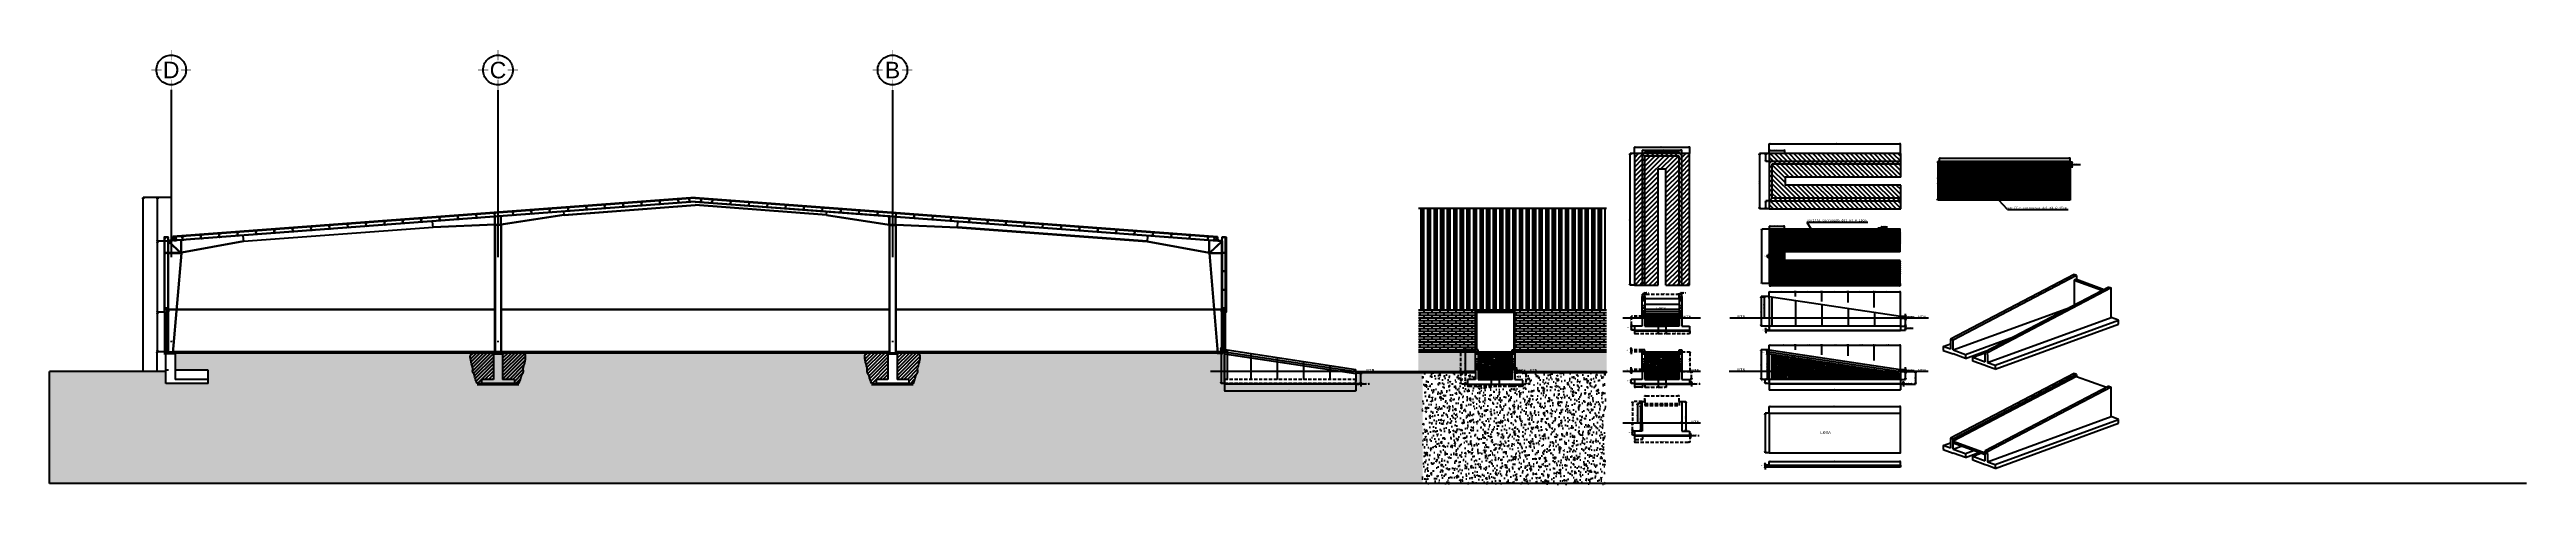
# Model space of a CAD drawing. Header units: metres. Extents: x 851 to 1039, y 791 to 824.
import ezdxf
from ezdxf.enums import TextEntityAlignment as Align

# ---------------------------------------------------------------- set-up
doc = ezdxf.new("R2010")
doc.units = ezdxf.units.M
doc.linetypes.add('DASHDOT', pattern=[25.4, 12.7, -6.35, 0, -6.35])
doc.linetypes.add('DASHED2', pattern=[0.375, 0.25, -0.125])
for name, color, linetype in [('1- 09', 2, 'Continuous'), ('1- 1', 1, 'Continuous'), ('1- 2', 223, 'Continuous'), ('1- 3', 3, 'Continuous'), ('ejes', 140, 'DASHDOT'), ('hatch', 9, 'Continuous'), ('MARCO', 254, 'Continuous')]:
    doc.layers.add(name, color=color, linetype=linetype)
doc.layers.add('2', color=223, linetype='Continuous', lineweight=5)
doc.layers.add('3', color=3, linetype='Continuous', lineweight=30)
doc.styles.add('ALA', font='arial.ttf')
doc.styles.get("Standard").update_dxf_attribs({"font": 'cour.ttf', "height": 0.08})
doc.dimstyles.new('ISO-25 (Metros)', dxfattribs={"dimscale": 0.001, "dimtxt": 0.08, "dimasz": 90, "dimexe": 1.25, "dimexo": 0.625, "dimtad": 1, "dimtoh": 1, "dimdsep": 46, "dimtxsty": 'Standard', "dimblk": 'OPEN30', "dimcen": 2.5, "dimclrd": 220, "dimclre": 220, "dimclrt": 220, "dimadec": 0, "dimazin": 0, "dimtfac": 1, "dimtmove": 1, "dimatfit": 3, "dimfxl": 1, "dimarcsym": 0})

# ---------------------------------------------------------------- blocks, each defined once
blk = doc.blocks.new('ejeh')
at = {"layer": 'ejes', "const_width": 0.02}
blk.add_lwpolyline([(0, 0.174, -2.414214), (0.5, 0.674, 1)], format="xyb", dxfattribs=at)
for points in [[(0, 1.348), (0, 1)], [(-0.326, 0.674), (-0.674, 0.674)], [(0, 0), (0, 0.348)], [(0.326, 0.674), (0.674, 0.674)]]:
    blk.add_lwpolyline(points, dxfattribs=at)
at = {"layer": 'ejes'}
blk.add_circle((0, 0.674), 0.5, dxfattribs=at)
blk.add_attdef('X', text='', height=0.556, dxfattribs=at).set_placement((0, 0.674), align=Align.MIDDLE_CENTER)
blk = doc.blocks.new('_Open30')
at = {"color": 0, "linetype": 'ByBlock', "lineweight": -2}
for p, q in [((-1, 0.3), (0, 0)), ((0, 0), (-1, -0.3)), ((0, 0), (-1, 0))]:
    blk.add_line(p, q, dxfattribs=at)
blk = doc.blocks.new('*D26')
at = {"color": 220, "lineweight": -2, "transparency": 16777216}
for p, q in [((859.51, 803.97), (858.94, 803.97)), ((858.94, 801.06), (858.94, 803.88)), ((859.51, 800.97), (858.94, 800.97))]:
    blk.add_line(p, q, dxfattribs=at)
at = {"layer": 'Defpoints', "color": 0, "transparency": 16777216}
for p in [(858.94, 803.97), (859.51, 803.97), (859.51, 800.97)]:
    blk.add_point(p, dxfattribs=at)
at = {"color": 220, "lineweight": -2, "transparency": 16777216, "xscale": 0.09, "yscale": 0.09, "zscale": 0.09}
for p, rotation in [((858.94, 803.97), 90), ((858.94, 800.97), 270)]:
    blk.add_blockref('_Open30', p, dxfattribs=dict(at, rotation=rotation))
at = {"color": 220, "transparency": 16777216, "insert": (858.89, 802.47), "char_height": 0.08, "attachment_point": 5, "rotation": 90}
blk.add_mtext('3 m', dxfattribs=at)
blk = doc.blocks.new('*D27')
at = {"color": 220, "lineweight": -2, "transparency": 16777216}
for p, q in [((859.77, 809.37), (858.94, 809.37)), ((858.94, 804.06), (858.94, 809.28)), ((859.46, 803.97), (858.94, 803.97))]:
    blk.add_line(p, q, dxfattribs=at)
at = {"layer": 'Defpoints', "color": 0, "transparency": 16777216}
for p in [(858.94, 809.37), (859.77, 809.37), (859.46, 803.97)]:
    blk.add_point(p, dxfattribs=at)
at = {"color": 220, "lineweight": -2, "transparency": 16777216, "xscale": 0.09, "yscale": 0.09, "zscale": 0.09}
for p, rotation in [((858.94, 809.37), 90), ((858.94, 803.97), 270)]:
    blk.add_blockref('_Open30', p, dxfattribs=dict(at, rotation=rotation))
at = {"color": 220, "transparency": 16777216, "insert": (858.89, 806.67), "char_height": 0.08, "attachment_point": 5, "rotation": 90}
blk.add_mtext('5.39 m', dxfattribs=at)
blk = doc.blocks.new('*D28')
at = {"color": 220, "lineweight": -2, "transparency": 16777216}
for p, q in [((859.98, 812.69), (858.94, 812.69)), ((858.94, 809.46), (858.94, 812.6)), ((858.94, 809.37), (858.94, 809.37))]:
    blk.add_line(p, q, dxfattribs=at)
at = {"layer": 'Defpoints', "color": 0, "transparency": 16777216}
for p in [(858.94, 812.69), (859.98, 812.69), (858.94, 809.37)]:
    blk.add_point(p, dxfattribs=at)
at = {"color": 220, "lineweight": -2, "transparency": 16777216, "xscale": 0.09, "yscale": 0.09, "zscale": 0.09}
for p, rotation in [((858.94, 812.69), 90), ((858.94, 809.37), 270)]:
    blk.add_blockref('_Open30', p, dxfattribs=dict(at, rotation=rotation))
at = {"color": 220, "transparency": 16777216, "insert": (858.89, 811.03), "char_height": 0.08, "attachment_point": 5, "rotation": 90}
blk.add_mtext('3.33 m', dxfattribs=at)
blk = doc.blocks.new('*D36')
at = {"color": 220, "lineweight": -2, "transparency": 16777216}
for p, q in [((858.94, 812.69), (857.84, 812.69)), ((857.84, 799.56), (857.84, 812.6)), ((858.94, 799.47), (857.84, 799.47))]:
    blk.add_line(p, q, dxfattribs=at)
at = {"layer": 'Defpoints', "color": 0, "transparency": 16777216}
for p in [(857.84, 812.69), (858.94, 812.69), (858.94, 799.47)]:
    blk.add_point(p, dxfattribs=at)
at = {"color": 220, "lineweight": -2, "transparency": 16777216, "xscale": 0.09, "yscale": 0.09, "zscale": 0.09}
for p, rotation in [((857.84, 812.69), 90), ((857.84, 799.47), 270)]:
    blk.add_blockref('_Open30', p, dxfattribs=dict(at, rotation=rotation))
at = {"color": 220, "transparency": 16777216, "insert": (857.8, 806.08), "char_height": 0.08, "attachment_point": 5, "rotation": 90}
blk.add_mtext('13.22 m', dxfattribs=at)
blk = doc.blocks.new('*D37')
at = {"color": 220, "lineweight": -2, "transparency": 16777216}
for p, q in [((859.51, 800.97), (858.93, 800.97)), ((858.93, 799.56), (858.93, 800.88)), ((858.94, 799.47), (858.93, 799.47))]:
    blk.add_line(p, q, dxfattribs=at)
at = {"layer": 'Defpoints', "color": 0, "transparency": 16777216}
for p in [(858.93, 800.97), (859.51, 800.97), (858.94, 799.47)]:
    blk.add_point(p, dxfattribs=at)
at = {"color": 220, "lineweight": -2, "transparency": 16777216, "xscale": 0.09, "yscale": 0.09, "zscale": 0.09}
for p, rotation in [((858.93, 800.97), 90), ((858.93, 799.47), 270)]:
    blk.add_blockref('_Open30', p, dxfattribs=dict(at, rotation=rotation))
at = {"color": 220, "transparency": 16777216, "insert": (858.89, 800.22), "char_height": 0.08, "attachment_point": 5, "rotation": 90}
blk.add_mtext('1.5 m', dxfattribs=at)
blk = doc.blocks.new('*D43')
at = {"color": 220, "lineweight": -2, "transparency": 16777216}
for p, q in [((940.13, 798.52), (940.13, 798)), ((940.22, 798), (950.04, 798)), ((950.13, 798.52), (950.13, 798))]:
    blk.add_line(p, q, dxfattribs=at)
at = {"layer": 'Defpoints', "color": 0, "transparency": 16777216}
for p in [(940.13, 798.52), (950.13, 798.52), (950.13, 798)]:
    blk.add_point(p, dxfattribs=at)
at = {"color": 220, "lineweight": -2, "transparency": 16777216, "xscale": 0.09, "yscale": 0.09, "zscale": 0.09, "rotation": 180}
blk.add_blockref('_Open30', (940.13, 798), dxfattribs=at)
at = {"color": 220, "lineweight": -2, "transparency": 16777216, "xscale": 0.09, "yscale": 0.09, "zscale": 0.09}
blk.add_blockref('_Open30', (950.13, 798), dxfattribs=at)
at = {"color": 220, "transparency": 16777216, "insert": (945.13, 798.05), "char_height": 0.08, "attachment_point": 5}
blk.add_mtext('10 m', dxfattribs=at)
blk = doc.blocks.new('*D44')
at = {"color": 220, "lineweight": -2, "transparency": 16777216}
for p, q in [((950.13, 799.37), (950.5, 799.37)), ((950.5, 798.66), (950.5, 799.28)), ((950.13, 798.57), (950.5, 798.57))]:
    blk.add_line(p, q, dxfattribs=at)
at = {"layer": 'Defpoints', "color": 0, "transparency": 16777216}
for p in [(950.13, 799.37), (950.5, 799.37), (950.13, 798.57)]:
    blk.add_point(p, dxfattribs=at)
at = {"color": 220, "lineweight": -2, "transparency": 16777216, "xscale": 0.09, "yscale": 0.09, "zscale": 0.09}
for p, rotation in [((950.5, 799.37), 90), ((950.5, 798.57), 270)]:
    blk.add_blockref('_Open30', p, dxfattribs=dict(at, rotation=rotation))
at = {"color": 220, "transparency": 16777216, "insert": (950.45, 798.97), "char_height": 0.08, "attachment_point": 5, "rotation": 90}
blk.add_mtext('0.8 m', dxfattribs=at)
blk = doc.blocks.new('*D45')
at = {"color": 220, "lineweight": -2, "transparency": 16777216}
for p, q in [((940.13, 800.97), (939.88, 800.97)), ((939.88, 800.88), (939.88, 798.66)), ((940.13, 798.57), (939.88, 798.57))]:
    blk.add_line(p, q, dxfattribs=at)
at = {"layer": 'Defpoints', "color": 0, "transparency": 16777216}
for p in [(940.13, 800.97), (939.88, 798.57), (940.13, 798.57)]:
    blk.add_point(p, dxfattribs=at)
at = {"color": 220, "lineweight": -2, "transparency": 16777216, "xscale": 0.09, "yscale": 0.09, "zscale": 0.09}
for p, rotation in [((939.88, 800.97), 90), ((939.88, 798.57), 270)]:
    blk.add_blockref('_Open30', p, dxfattribs=dict(at, rotation=rotation))
at = {"color": 220, "transparency": 16777216, "insert": (939.84, 799.77), "char_height": 0.08, "attachment_point": 5, "rotation": 90}
blk.add_mtext('2.4 m', dxfattribs=at)
blk = doc.blocks.new('*D91')
at = {"color": 220, "lineweight": -2, "transparency": 16777216}
for p, q in [((959.22, 800.97), (958.43, 800.97)), ((958.43, 800.88), (958.43, 799.56)), ((959.22, 799.47), (958.43, 799.47))]:
    blk.add_line(p, q, dxfattribs=at)
at = {"layer": 'Defpoints', "color": 0, "transparency": 16777216}
for p in [(959.22, 800.97), (958.43, 799.47), (959.22, 799.47)]:
    blk.add_point(p, dxfattribs=at)
at = {"color": 220, "lineweight": -2, "transparency": 16777216, "xscale": 0.09, "yscale": 0.09, "zscale": 0.09}
for p, rotation in [((958.43, 800.97), 90), ((958.43, 799.47), 270)]:
    blk.add_blockref('_Open30', p, dxfattribs=dict(at, rotation=rotation))
at = {"color": 220, "transparency": 16777216, "insert": (958.39, 800.22), "char_height": 0.08, "attachment_point": 5, "rotation": 90}
blk.add_mtext('1.5 m', dxfattribs=at)
blk = doc.blocks.new('*D93')
at = {"color": 220, "lineweight": -2, "transparency": 16777216}
for p, q in [((981.6, 808.34), (981.47, 808.34)), ((981.47, 808.2), (981.47, 808.25)), ((981.6, 808.11), (981.47, 808.11))]:
    blk.add_line(p, q, dxfattribs=at)
at = {"layer": 'Defpoints', "color": 0, "transparency": 16777216}
for p in [(981.47, 808.34), (981.6, 808.34), (981.6, 808.11)]:
    blk.add_point(p, dxfattribs=at)
at = {"color": 220, "lineweight": -2, "transparency": 16777216, "xscale": 0.09, "yscale": 0.09, "zscale": 0.09}
for p, rotation in [((981.47, 808.34), 90), ((981.47, 808.11), 270)]:
    blk.add_blockref('_Open30', p, dxfattribs=dict(at, rotation=rotation))
at = {"color": 220, "transparency": 16777216, "insert": (981.38, 808.27), "char_height": 0.08, "attachment_point": 5}
blk.add_mtext('0.23 m', dxfattribs=at)
blk = doc.blocks.new('*D95')
at = {"color": 220, "lineweight": -2, "transparency": 16777216}
for p, q in [((971.32, 798.52), (971.32, 798.28)), ((971.83, 798.28), (971.41, 798.28)), ((971.92, 798.52), (971.92, 798.28))]:
    blk.add_line(p, q, dxfattribs=at)
at = {"layer": 'Defpoints', "color": 0, "transparency": 16777216}
for p in [(971.32, 798.52), (971.32, 798.28), (971.92, 798.52)]:
    blk.add_point(p, dxfattribs=at)
at = {"color": 220, "lineweight": -2, "transparency": 16777216, "xscale": 0.09, "yscale": 0.09, "zscale": 0.09, "rotation": 180}
blk.add_blockref('_Open30', (971.32, 798.28), dxfattribs=at)
at = {"color": 220, "lineweight": -2, "transparency": 16777216, "xscale": 0.09, "yscale": 0.09, "zscale": 0.09}
blk.add_blockref('_Open30', (971.92, 798.28), dxfattribs=at)
at = {"color": 220, "transparency": 16777216, "insert": (971.62, 798.32), "char_height": 0.08, "attachment_point": 5}
blk.add_mtext('0.6 m', dxfattribs=at)
blk = doc.blocks.new('*D111')
at = {"color": 220, "linetype": 'DASHED2', "lineweight": -2, "transparency": 16777216}
for p, q in [((962.82, 799.37), (963.06, 799.37)), ((963.06, 799.28), (963.06, 798.61)), ((962.82, 798.52), (963.06, 798.52))]:
    blk.add_line(p, q, dxfattribs=at)
at = {"layer": 'Defpoints', "color": 0, "linetype": 'DASHED2', "transparency": 16777216}
for p in [(962.82, 799.37), (962.82, 798.52), (963.06, 798.52)]:
    blk.add_point(p, dxfattribs=at)
at = {"color": 220, "linetype": 'DASHED2', "lineweight": -2, "transparency": 16777216, "xscale": 0.09, "yscale": 0.09, "zscale": 0.09}
for p, rotation in [((963.06, 799.37), 90), ((963.06, 798.52), 270)]:
    blk.add_blockref('_Open30', p, dxfattribs=dict(at, rotation=rotation))
at = {"color": 220, "linetype": 'DASHED2', "transparency": 16777216, "insert": (963.01, 798.94), "char_height": 0.08, "attachment_point": 5, "rotation": 90}
blk.add_mtext('0.85 m', dxfattribs=at)
blk = doc.blocks.new('*D115')
at = {"color": 220, "linetype": 'DASHED2', "lineweight": -2, "transparency": 16777216}
for p, q in [((962.22, 799.62), (962.34, 799.62)), ((962.22, 799.47), (962.34, 799.47)), ((962.34, 799.71), (962.34, 799.8)), ((962.34, 799.47), (962.34, 799.62)), ((962.34, 799.47), (962.34, 799.62)), ((962.34, 799.54), (962.52, 799.54)), ((962.34, 799.38), (962.34, 799.29)), ((962.52, 799.54), (963.01, 799.54))]:
    blk.add_line(p, q, dxfattribs=at)
at = {"layer": 'Defpoints', "color": 0, "linetype": 'DASHED2', "transparency": 16777216}
for p in [(962.22, 799.62), (962.22, 799.47), (962.34, 799.62)]:
    blk.add_point(p, dxfattribs=at)
at = {"color": 220, "linetype": 'DASHED2', "lineweight": -2, "transparency": 16777216, "xscale": 0.09, "yscale": 0.09, "zscale": 0.09}
for p, rotation in [((962.34, 799.62), 270), ((962.34, 799.47), 90)]:
    blk.add_blockref('_Open30', p, dxfattribs=dict(at, rotation=rotation))
at = {"color": 220, "linetype": 'DASHED2', "transparency": 16777216, "insert": (962.76, 799.59), "char_height": 0.08, "attachment_point": 5}
blk.add_mtext('0.15 m', dxfattribs=at)
blk = doc.blocks.new('*D116')
at = {"color": 220, "linetype": 'DASHED2', "lineweight": -2, "transparency": 16777216}
for p, q in [((950.13, 798.57), (950.5, 798.57)), ((950.13, 798.52), (950.5, 798.52)), ((950.5, 798.66), (950.5, 798.75)), ((950.5, 798.52), (950.5, 798.57)), ((950.5, 798.52), (950.5, 798.57)), ((950.5, 798.54), (950.68, 798.54)), ((950.5, 798.43), (950.5, 798.34)), ((950.68, 798.54), (951.17, 798.54))]:
    blk.add_line(p, q, dxfattribs=at)
at = {"layer": 'Defpoints', "color": 0, "linetype": 'DASHED2', "transparency": 16777216}
for p in [(950.13, 798.57), (950.13, 798.52), (950.5, 798.57)]:
    blk.add_point(p, dxfattribs=at)
at = {"color": 220, "linetype": 'DASHED2', "lineweight": -2, "transparency": 16777216, "xscale": 0.09, "yscale": 0.09, "zscale": 0.09}
for p, rotation in [((950.5, 798.57), 270), ((950.5, 798.52), 90)]:
    blk.add_blockref('_Open30', p, dxfattribs=dict(at, rotation=rotation))
at = {"color": 220, "linetype": 'DASHED2', "transparency": 16777216, "insert": (950.92, 798.59), "char_height": 0.08, "attachment_point": 5}
blk.add_mtext('0.05 m', dxfattribs=at)
blk = doc.blocks.new('*D122')
at = {"color": 220, "linetype": 'DASHED2', "lineweight": -2, "transparency": 16777216}
for p, q in [((971.06, 799.71), (971.06, 799.8)), ((971.91, 799.62), (971.06, 799.62)), ((971.06, 799.47), (971.06, 799.62)), ((971.06, 799.47), (971.06, 799.62)), ((971.91, 799.47), (971.06, 799.47)), ((971.06, 799.38), (971.06, 799.29))]:
    blk.add_line(p, q, dxfattribs=at)
at = {"layer": 'Defpoints', "color": 0, "linetype": 'DASHED2', "transparency": 16777216}
for p in [(971.06, 799.62), (971.92, 799.62), (971.92, 799.47)]:
    blk.add_point(p, dxfattribs=at)
at = {"color": 220, "linetype": 'DASHED2', "lineweight": -2, "transparency": 16777216, "xscale": 0.09, "yscale": 0.09, "zscale": 0.09}
for p, rotation in [((971.06, 799.62), 270), ((971.06, 799.47), 90)]:
    blk.add_blockref('_Open30', p, dxfattribs=dict(at, rotation=rotation))
at = {"color": 220, "linetype": 'DASHED2', "transparency": 16777216, "insert": (970.97, 799.59), "char_height": 0.08, "attachment_point": 5}
blk.add_mtext('0.15 m', dxfattribs=at)
blk = doc.blocks.new('*D124')
at = {"color": 220, "linetype": 'DASHED2', "lineweight": -2, "transparency": 16777216}
for p, q in [((971.31, 798.87), (971.06, 798.87)), ((971.06, 798.66), (971.06, 798.78)), ((971.31, 798.57), (971.06, 798.57))]:
    blk.add_line(p, q, dxfattribs=at)
at = {"layer": 'Defpoints', "color": 0, "linetype": 'DASHED2', "transparency": 16777216}
for p in [(971.06, 798.87), (971.32, 798.87), (971.32, 798.57)]:
    blk.add_point(p, dxfattribs=at)
at = {"color": 220, "linetype": 'DASHED2', "lineweight": -2, "transparency": 16777216, "xscale": 0.09, "yscale": 0.09, "zscale": 0.09}
for p, rotation in [((971.06, 798.87), 90), ((971.06, 798.57), 270)]:
    blk.add_blockref('_Open30', p, dxfattribs=dict(at, rotation=rotation))
at = {"color": 220, "linetype": 'DASHED2', "transparency": 16777216, "insert": (970.97, 798.76), "char_height": 0.08, "attachment_point": 5}
blk.add_mtext('0.3 m', dxfattribs=at)
blk = doc.blocks.new('*D126')
at = {"color": 220, "linetype": 'DASHED2', "lineweight": -2, "transparency": 16777216}
for p, q in [((973.12, 798.52), (973.12, 798.28)), ((973.21, 798.28), (973.63, 798.28)), ((973.72, 798.52), (973.72, 798.28))]:
    blk.add_line(p, q, dxfattribs=at)
at = {"layer": 'Defpoints', "color": 0, "linetype": 'DASHED2', "transparency": 16777216}
for p in [(973.12, 798.52), (973.72, 798.52), (973.72, 798.28)]:
    blk.add_point(p, dxfattribs=at)
at = {"color": 220, "linetype": 'DASHED2', "lineweight": -2, "transparency": 16777216, "xscale": 0.09, "yscale": 0.09, "zscale": 0.09, "rotation": 180}
blk.add_blockref('_Open30', (973.12, 798.28), dxfattribs=at)
at = {"color": 220, "linetype": 'DASHED2', "lineweight": -2, "transparency": 16777216, "xscale": 0.09, "yscale": 0.09, "zscale": 0.09}
blk.add_blockref('_Open30', (973.72, 798.28), dxfattribs=at)
at = {"color": 220, "linetype": 'DASHED2', "transparency": 16777216, "insert": (973.42, 798.32), "char_height": 0.08, "attachment_point": 5}
blk.add_mtext('0.6 m', dxfattribs=at)
blk = doc.blocks.new('*D127')
at = {"color": 220, "linetype": 'DASHED2', "lineweight": -2, "transparency": 16777216}
for p, q in [((972.12, 798.52), (972.12, 798.28)), ((972.21, 798.28), (973.03, 798.28)), ((973.12, 798.52), (973.12, 798.28))]:
    blk.add_line(p, q, dxfattribs=at)
at = {"layer": 'Defpoints', "color": 0, "linetype": 'DASHED2', "transparency": 16777216}
for p in [(972.12, 798.52), (973.12, 798.52), (973.12, 798.28)]:
    blk.add_point(p, dxfattribs=at)
at = {"color": 220, "linetype": 'DASHED2', "lineweight": -2, "transparency": 16777216, "xscale": 0.09, "yscale": 0.09, "zscale": 0.09, "rotation": 180}
blk.add_blockref('_Open30', (972.12, 798.28), dxfattribs=at)
at = {"color": 220, "linetype": 'DASHED2', "lineweight": -2, "transparency": 16777216, "xscale": 0.09, "yscale": 0.09, "zscale": 0.09}
blk.add_blockref('_Open30', (973.12, 798.28), dxfattribs=at)
at = {"color": 220, "linetype": 'DASHED2', "transparency": 16777216, "insert": (972.62, 798.32), "char_height": 0.08, "attachment_point": 5}
blk.add_mtext('1 m', dxfattribs=at)
blk = doc.blocks.new('*D128')
at = {"color": 220, "linetype": 'DASHED2', "lineweight": -2, "transparency": 16777216}
for p, q in [((958.43, 799.47), (958.43, 799.47)), ((958.43, 799.38), (958.43, 798.61)), ((958.62, 798.52), (958.43, 798.52))]:
    blk.add_line(p, q, dxfattribs=at)
at = {"layer": 'Defpoints', "color": 0, "linetype": 'DASHED2', "transparency": 16777216}
for p in [(958.43, 799.47), (958.43, 798.52), (958.62, 798.52)]:
    blk.add_point(p, dxfattribs=at)
at = {"color": 220, "linetype": 'DASHED2', "lineweight": -2, "transparency": 16777216, "xscale": 0.09, "yscale": 0.09, "zscale": 0.09}
for p, rotation in [((958.43, 799.47), 90), ((958.43, 798.52), 270)]:
    blk.add_blockref('_Open30', p, dxfattribs=dict(at, rotation=rotation))
at = {"color": 220, "linetype": 'DASHED2', "transparency": 16777216, "insert": (958.39, 798.99), "char_height": 0.08, "attachment_point": 5, "rotation": 90}
blk.add_mtext('0.95 m', dxfattribs=at)
blk = doc.blocks.new('*D129')
at = {"color": 220, "linetype": 'DASHED2', "lineweight": -2, "transparency": 16777216}
for p, q in [((975.52, 798.57), (975.65, 798.57)), ((975.52, 798.52), (975.65, 798.52)), ((975.65, 798.66), (975.65, 798.75)), ((975.65, 798.52), (975.65, 798.57)), ((975.65, 798.52), (975.65, 798.57)), ((975.65, 798.54), (975.83, 798.54)), ((975.65, 798.43), (975.65, 798.34)), ((975.83, 798.54), (976.32, 798.54))]:
    blk.add_line(p, q, dxfattribs=at)
at = {"layer": 'Defpoints', "color": 0, "linetype": 'DASHED2', "transparency": 16777216}
for p in [(975.52, 798.57), (975.52, 798.52), (975.65, 798.57)]:
    blk.add_point(p, dxfattribs=at)
at = {"color": 220, "linetype": 'DASHED2', "lineweight": -2, "transparency": 16777216, "xscale": 0.09, "yscale": 0.09, "zscale": 0.09}
for p, rotation in [((975.65, 798.57), 270), ((975.65, 798.52), 90)]:
    blk.add_blockref('_Open30', p, dxfattribs=dict(at, rotation=rotation))
at = {"color": 220, "linetype": 'DASHED2', "transparency": 16777216, "insert": (976.07, 798.59), "char_height": 0.08, "attachment_point": 5}
blk.add_mtext('0.05 m', dxfattribs=at)
blk = doc.blocks.new('*D131')
at = {"color": 220, "linetype": 'DASHED2', "lineweight": -2, "transparency": 16777216}
for p, q in [((958.62, 798.52), (958.62, 798.36)), ((958.71, 798.36), (962.73, 798.36)), ((962.82, 798.52), (962.82, 798.36))]:
    blk.add_line(p, q, dxfattribs=at)
at = {"layer": 'Defpoints', "color": 0, "linetype": 'DASHED2', "transparency": 16777216}
for p in [(958.62, 798.52), (962.82, 798.52), (962.82, 798.36)]:
    blk.add_point(p, dxfattribs=at)
at = {"color": 220, "linetype": 'DASHED2', "lineweight": -2, "transparency": 16777216, "xscale": 0.09, "yscale": 0.09, "zscale": 0.09, "rotation": 180}
blk.add_blockref('_Open30', (958.62, 798.36), dxfattribs=at)
at = {"color": 220, "linetype": 'DASHED2', "lineweight": -2, "transparency": 16777216, "xscale": 0.09, "yscale": 0.09, "zscale": 0.09}
blk.add_blockref('_Open30', (962.82, 798.36), dxfattribs=at)
at = {"color": 220, "linetype": 'DASHED2', "transparency": 16777216, "insert": (960.72, 798.41), "char_height": 0.08, "attachment_point": 5}
blk.add_mtext('4.2 m', dxfattribs=at)
blk = doc.blocks.new('*D145')
at = {"color": 220, "linetype": 'DASHED2', "lineweight": -2, "transparency": 16777216}
for p, q in [((971.32, 802.56), (971.32, 802.37)), ((971.41, 802.37), (973.03, 802.37)), ((973.12, 802.56), (973.12, 802.37))]:
    blk.add_line(p, q, dxfattribs=at)
at = {"layer": 'Defpoints', "color": 0, "linetype": 'DASHED2', "transparency": 16777216}
for p in [(971.32, 802.57), (973.12, 802.57), (973.12, 802.37)]:
    blk.add_point(p, dxfattribs=at)
at = {"color": 220, "linetype": 'DASHED2', "lineweight": -2, "transparency": 16777216, "xscale": 0.09, "yscale": 0.09, "zscale": 0.09, "rotation": 180}
blk.add_blockref('_Open30', (971.32, 802.37), dxfattribs=at)
at = {"color": 220, "linetype": 'DASHED2', "lineweight": -2, "transparency": 16777216, "xscale": 0.09, "yscale": 0.09, "zscale": 0.09}
blk.add_blockref('_Open30', (973.12, 802.37), dxfattribs=at)
at = {"color": 220, "linetype": 'DASHED2', "transparency": 16777216, "insert": (972.22, 802.41), "char_height": 0.08, "attachment_point": 5}
blk.add_mtext('1.8 m', dxfattribs=at)
blk = doc.blocks.new('*D146')
at = {"color": 220, "linetype": 'DASHED2', "lineweight": -2, "transparency": 16777216}
for p, q in [((973.12, 802.56), (973.12, 802.37)), ((973.21, 802.37), (973.63, 802.37)), ((973.72, 802.56), (973.72, 802.37))]:
    blk.add_line(p, q, dxfattribs=at)
at = {"layer": 'Defpoints', "color": 0, "linetype": 'DASHED2', "transparency": 16777216}
for p in [(973.12, 802.57), (973.72, 802.57), (973.72, 802.37)]:
    blk.add_point(p, dxfattribs=at)
at = {"color": 220, "linetype": 'DASHED2', "lineweight": -2, "transparency": 16777216, "xscale": 0.09, "yscale": 0.09, "zscale": 0.09, "rotation": 180}
blk.add_blockref('_Open30', (973.12, 802.37), dxfattribs=at)
at = {"color": 220, "linetype": 'DASHED2', "lineweight": -2, "transparency": 16777216, "xscale": 0.09, "yscale": 0.09, "zscale": 0.09}
blk.add_blockref('_Open30', (973.72, 802.37), dxfattribs=at)
at = {"color": 220, "linetype": 'DASHED2', "transparency": 16777216, "insert": (973.42, 802.41), "char_height": 0.08, "attachment_point": 5}
blk.add_mtext('0.6 m', dxfattribs=at)
blk = doc.blocks.new('*D147')
at = {"color": 220, "linetype": 'DASHED2', "lineweight": -2, "transparency": 16777216}
for p, q in [((973.72, 802.56), (973.72, 802.37)), ((973.81, 802.37), (975.43, 802.37)), ((975.52, 802.56), (975.52, 802.37))]:
    blk.add_line(p, q, dxfattribs=at)
at = {"layer": 'Defpoints', "color": 0, "linetype": 'DASHED2', "transparency": 16777216}
for p in [(973.72, 802.57), (975.52, 802.57), (975.52, 802.37)]:
    blk.add_point(p, dxfattribs=at)
at = {"color": 220, "linetype": 'DASHED2', "lineweight": -2, "transparency": 16777216, "xscale": 0.09, "yscale": 0.09, "zscale": 0.09, "rotation": 180}
blk.add_blockref('_Open30', (973.72, 802.37), dxfattribs=at)
at = {"color": 220, "linetype": 'DASHED2', "lineweight": -2, "transparency": 16777216, "xscale": 0.09, "yscale": 0.09, "zscale": 0.09}
blk.add_blockref('_Open30', (975.52, 802.37), dxfattribs=at)
at = {"color": 220, "linetype": 'DASHED2', "transparency": 16777216, "insert": (974.62, 802.41), "char_height": 0.08, "attachment_point": 5}
blk.add_mtext('1.8 m', dxfattribs=at)
blk = doc.blocks.new('*D148')
at = {"color": 220, "linetype": 'DASHED2', "lineweight": -2, "transparency": 16777216}
for p, q in [((971.91, 803.67), (971.09, 803.67)), ((971.09, 803.01), (971.09, 803.58)), ((971.91, 802.92), (971.09, 802.92))]:
    blk.add_line(p, q, dxfattribs=at)
at = {"layer": 'Defpoints', "color": 0, "linetype": 'DASHED2', "transparency": 16777216}
for p in [(971.09, 803.67), (971.92, 803.67), (971.92, 802.92)]:
    blk.add_point(p, dxfattribs=at)
at = {"color": 220, "linetype": 'DASHED2', "lineweight": -2, "transparency": 16777216, "xscale": 0.09, "yscale": 0.09, "zscale": 0.09}
for p, rotation in [((971.09, 803.67), 90), ((971.09, 802.92), 270)]:
    blk.add_blockref('_Open30', p, dxfattribs=dict(at, rotation=rotation))
at = {"color": 220, "linetype": 'DASHED2', "transparency": 16777216, "insert": (971.05, 803.29), "char_height": 0.08, "attachment_point": 5, "rotation": 90}
blk.add_mtext('0.75 m', dxfattribs=at)
blk = doc.blocks.new('*D149')
at = {"color": 220, "linetype": 'DASHED2', "lineweight": -2, "transparency": 16777216}
for p, q in [((971.31, 802.92), (971.09, 802.92)), ((971.09, 802.71), (971.09, 802.83)), ((971.31, 802.62), (971.09, 802.62))]:
    blk.add_line(p, q, dxfattribs=at)
at = {"layer": 'Defpoints', "color": 0, "linetype": 'DASHED2', "transparency": 16777216}
for p in [(971.09, 802.92), (971.32, 802.92), (971.32, 802.62)]:
    blk.add_point(p, dxfattribs=at)
at = {"color": 220, "linetype": 'DASHED2', "lineweight": -2, "transparency": 16777216, "xscale": 0.09, "yscale": 0.09, "zscale": 0.09}
for p, rotation in [((971.09, 802.92), 90), ((971.09, 802.62), 270)]:
    blk.add_blockref('_Open30', p, dxfattribs=dict(at, rotation=rotation))
at = {"color": 220, "linetype": 'DASHED2', "transparency": 16777216, "insert": (971, 802.81), "char_height": 0.08, "attachment_point": 5}
blk.add_mtext('0.3 m', dxfattribs=at)
blk = doc.blocks.new('*D150')
at = {"color": 220, "linetype": 'DASHED2', "lineweight": -2, "transparency": 16777216}
for p, q in [((958.43, 800.97), (958.08, 800.97)), ((958.09, 800.88), (958.09, 798.61)), ((958.43, 798.52), (958.08, 798.52))]:
    blk.add_line(p, q, dxfattribs=at)
at = {"layer": 'Defpoints', "color": 0, "linetype": 'DASHED2', "transparency": 16777216}
for p in [(958.43, 800.97), (958.09, 798.52), (958.43, 798.52)]:
    blk.add_point(p, dxfattribs=at)
at = {"color": 220, "linetype": 'DASHED2', "lineweight": -2, "transparency": 16777216, "xscale": 0.09, "yscale": 0.09, "zscale": 0.09}
for p, rotation in [((958.09, 800.97), 90), ((958.09, 798.52), 270)]:
    blk.add_blockref('_Open30', p, dxfattribs=dict(at, rotation=rotation))
at = {"color": 220, "linetype": 'DASHED2', "transparency": 16777216, "insert": (958.04, 799.74), "char_height": 0.08, "attachment_point": 5, "rotation": 90}
blk.add_mtext('2.45 m', dxfattribs=at)
blk = doc.blocks.new('*D151')
at = {"color": 220, "linetype": 'DASHED2', "lineweight": -2, "transparency": 16777216}
for p, q in [((975.52, 799.47), (975.65, 799.47)), ((975.65, 798.96), (975.65, 799.38)), ((975.52, 798.87), (975.65, 798.87))]:
    blk.add_line(p, q, dxfattribs=at)
at = {"layer": 'Defpoints', "color": 0, "linetype": 'DASHED2', "transparency": 16777216}
for p in [(975.52, 799.47), (975.65, 799.47), (975.52, 798.87)]:
    blk.add_point(p, dxfattribs=at)
at = {"color": 220, "linetype": 'DASHED2', "lineweight": -2, "transparency": 16777216, "xscale": 0.09, "yscale": 0.09, "zscale": 0.09}
for p, rotation in [((975.65, 799.47), 90), ((975.65, 798.87), 270)]:
    blk.add_blockref('_Open30', p, dxfattribs=dict(at, rotation=rotation))
at = {"color": 220, "linetype": 'DASHED2', "transparency": 16777216, "insert": (975.6, 799.17), "char_height": 0.08, "attachment_point": 5, "rotation": 90}
blk.add_mtext('0.6 m', dxfattribs=at)
blk = doc.blocks.new('*D152')
at = {"color": 220, "linetype": 'DASHED2', "lineweight": -2, "transparency": 16777216}
for p, q in [((974.92, 800.97), (975.52, 800.97)), ((974.92, 799.47), (975.52, 799.47)), ((975.52, 800.88), (975.52, 799.56))]:
    blk.add_line(p, q, dxfattribs=at)
at = {"layer": 'Defpoints', "color": 0, "linetype": 'DASHED2', "transparency": 16777216}
for p in [(974.92, 800.97), (974.92, 799.47), (975.52, 799.47)]:
    blk.add_point(p, dxfattribs=at)
at = {"color": 220, "linetype": 'DASHED2', "lineweight": -2, "transparency": 16777216, "xscale": 0.09, "yscale": 0.09, "zscale": 0.09}
for p, rotation in [((975.52, 800.97), 90), ((975.52, 799.47), 270)]:
    blk.add_blockref('_Open30', p, dxfattribs=dict(at, rotation=rotation))
at = {"color": 220, "linetype": 'DASHED2', "transparency": 16777216, "insert": (975.47, 800.22), "char_height": 0.08, "attachment_point": 5, "rotation": 90}
blk.add_mtext('1.5 m', dxfattribs=at)
blk = doc.blocks.new('*D162')
at = {"color": 220, "linetype": 'DASHED2', "lineweight": -2, "transparency": 16777216}
for p, q in [((972.12, 797.19), (972.12, 797.62)), ((972.21, 797.62), (974.63, 797.62)), ((974.72, 797.19), (974.72, 797.62))]:
    blk.add_line(p, q, dxfattribs=at)
at = {"layer": 'Defpoints', "color": 0, "linetype": 'DASHED2', "transparency": 16777216}
for p in [(972.12, 797.19), (974.72, 797.62), (974.72, 797.19)]:
    blk.add_point(p, dxfattribs=at)
at = {"color": 220, "linetype": 'DASHED2', "lineweight": -2, "transparency": 16777216, "xscale": 0.09, "yscale": 0.09, "zscale": 0.09, "rotation": 180}
blk.add_blockref('_Open30', (972.12, 797.62), dxfattribs=at)
at = {"color": 220, "linetype": 'DASHED2', "lineweight": -2, "transparency": 16777216, "xscale": 0.09, "yscale": 0.09, "zscale": 0.09}
blk.add_blockref('_Open30', (974.72, 797.62), dxfattribs=at)
at = {"color": 220, "linetype": 'DASHED2', "transparency": 16777216, "insert": (973.42, 797.67), "char_height": 0.08, "attachment_point": 5}
blk.add_mtext('2.6 m', dxfattribs=at)
blk = doc.blocks.new('*D163')
at = {"color": 220, "linetype": 'DASHED2', "lineweight": -2, "transparency": 16777216}
for p, q in [((971.91, 797.19), (971.17, 797.19)), ((971.17, 797.1), (971.17, 795.63)), ((971.91, 795.54), (971.17, 795.54))]:
    blk.add_line(p, q, dxfattribs=at)
at = {"layer": 'Defpoints', "color": 0, "linetype": 'DASHED2', "transparency": 16777216}
for p in [(971.92, 797.19), (971.17, 795.54), (971.92, 795.54)]:
    blk.add_point(p, dxfattribs=at)
at = {"color": 220, "linetype": 'DASHED2', "lineweight": -2, "transparency": 16777216, "xscale": 0.09, "yscale": 0.09, "zscale": 0.09}
for p, rotation in [((971.17, 797.19), 90), ((971.17, 795.54), 270)]:
    blk.add_blockref('_Open30', p, dxfattribs=dict(at, rotation=rotation))
at = {"color": 220, "linetype": 'DASHED2', "transparency": 16777216, "insert": (971.12, 796.36), "char_height": 0.08, "attachment_point": 5, "rotation": 90}
blk.add_mtext('1.65 m', dxfattribs=at)
blk = doc.blocks.new('*D164')
at = {"color": 220, "linetype": 'DASHED2', "lineweight": -2, "transparency": 16777216}
for p, q in [((971.91, 795.54), (971.17, 795.54)), ((971.17, 795.03), (971.17, 795.45)), ((971.31, 794.94), (971.17, 794.94))]:
    blk.add_line(p, q, dxfattribs=at)
at = {"layer": 'Defpoints', "color": 0, "linetype": 'DASHED2', "transparency": 16777216}
for p in [(971.17, 795.54), (971.92, 795.54), (971.32, 794.94)]:
    blk.add_point(p, dxfattribs=at)
at = {"color": 220, "linetype": 'DASHED2', "lineweight": -2, "transparency": 16777216, "xscale": 0.09, "yscale": 0.09, "zscale": 0.09}
for p, rotation in [((971.17, 795.54), 90), ((971.17, 794.94), 270)]:
    blk.add_blockref('_Open30', p, dxfattribs=dict(at, rotation=rotation))
at = {"color": 220, "linetype": 'DASHED2', "transparency": 16777216, "insert": (971.12, 795.24), "char_height": 0.08, "attachment_point": 5, "rotation": 90}
blk.add_mtext('0.6 m', dxfattribs=at)
blk = doc.blocks.new('*D165')
at = {"color": 220, "linetype": 'DASHED2', "lineweight": -2, "transparency": 16777216}
for p, q in [((971.31, 794.94), (971.17, 794.94)), ((971.17, 794.73), (971.17, 794.85)), ((971.31, 794.64), (971.17, 794.64))]:
    blk.add_line(p, q, dxfattribs=at)
at = {"layer": 'Defpoints', "color": 0, "linetype": 'DASHED2', "transparency": 16777216}
for p in [(971.17, 794.94), (971.32, 794.94), (971.32, 794.64)]:
    blk.add_point(p, dxfattribs=at)
at = {"color": 220, "linetype": 'DASHED2', "lineweight": -2, "transparency": 16777216, "xscale": 0.09, "yscale": 0.09, "zscale": 0.09}
for p, rotation in [((971.17, 794.94), 90), ((971.17, 794.64), 270)]:
    blk.add_blockref('_Open30', p, dxfattribs=dict(at, rotation=rotation))
at = {"color": 220, "linetype": 'DASHED2', "transparency": 16777216, "insert": (971.08, 794.84), "char_height": 0.08, "attachment_point": 5}
blk.add_mtext('0.3 m', dxfattribs=at)
blk = doc.blocks.new('*D166')
at = {"color": 220, "linetype": 'DASHED2', "lineweight": -2, "transparency": 16777216}
for p, q in [((975.52, 794.64), (975.58, 794.64)), ((975.52, 794.59), (975.58, 794.59)), ((975.58, 794.73), (975.58, 794.82)), ((975.58, 794.59), (975.58, 794.64)), ((975.58, 794.59), (975.58, 794.64)), ((975.58, 794.61), (975.76, 794.61)), ((975.58, 794.5), (975.58, 794.41)), ((975.76, 794.61), (976.25, 794.61))]:
    blk.add_line(p, q, dxfattribs=at)
at = {"layer": 'Defpoints', "color": 0, "linetype": 'DASHED2', "transparency": 16777216}
for p in [(975.52, 794.64), (975.52, 794.59), (975.58, 794.64)]:
    blk.add_point(p, dxfattribs=at)
at = {"color": 220, "linetype": 'DASHED2', "lineweight": -2, "transparency": 16777216, "xscale": 0.09, "yscale": 0.09, "zscale": 0.09}
for p, rotation in [((975.58, 794.64), 270), ((975.58, 794.59), 90)]:
    blk.add_blockref('_Open30', p, dxfattribs=dict(at, rotation=rotation))
at = {"color": 220, "linetype": 'DASHED2', "transparency": 16777216, "insert": (976, 794.66), "char_height": 0.08, "attachment_point": 5}
blk.add_mtext('0.05 m', dxfattribs=at)
blk = doc.blocks.new('*D169')
at = {"color": 220, "linetype": 'DASHED2', "lineweight": -2, "transparency": 16777216}
for p, q in [((958.43, 801.21), (958.43, 801.3)), ((959.22, 801.12), (958.43, 801.12)), ((958.43, 800.97), (958.43, 801.12)), ((958.43, 800.97), (958.43, 801.12)), ((959.22, 800.97), (958.43, 800.97)), ((958.43, 800.88), (958.43, 800.79))]:
    blk.add_line(p, q, dxfattribs=at)
at = {"layer": 'Defpoints', "color": 0, "linetype": 'DASHED2', "transparency": 16777216}
for p in [(958.43, 801.12), (959.22, 801.12), (959.22, 800.97)]:
    blk.add_point(p, dxfattribs=at)
at = {"color": 220, "linetype": 'DASHED2', "lineweight": -2, "transparency": 16777216, "xscale": 0.09, "yscale": 0.09, "zscale": 0.09}
for p, rotation in [((958.43, 801.12), 270), ((958.43, 800.97), 90)]:
    blk.add_blockref('_Open30', p, dxfattribs=dict(at, rotation=rotation))
at = {"color": 220, "linetype": 'DASHED2', "transparency": 16777216, "insert": (958.34, 801.09), "char_height": 0.08, "attachment_point": 5}
blk.add_mtext('0.15 m', dxfattribs=at)
blk = doc.blocks.new('*D170')
at = {"color": 220, "linetype": 'DASHED2', "lineweight": -2, "transparency": 16777216}
for p, q in [((971.92, 805.17), (971.92, 805.35)), ((972.01, 805.35), (972.03, 805.35)), ((972.02, 805.35), (972.02, 805.44)), ((972.02, 805.44), (972.42, 805.44)), ((972.12, 805.17), (972.12, 805.35))]:
    blk.add_line(p, q, dxfattribs=at)
at = {"layer": 'Defpoints', "color": 0, "linetype": 'DASHED2', "transparency": 16777216}
for p in [(971.92, 805.17), (972.12, 805.35), (972.12, 805.17)]:
    blk.add_point(p, dxfattribs=at)
at = {"color": 220, "linetype": 'DASHED2', "lineweight": -2, "transparency": 16777216, "xscale": 0.09, "yscale": 0.09, "zscale": 0.09, "rotation": 180}
blk.add_blockref('_Open30', (971.92, 805.35), dxfattribs=at)
at = {"color": 220, "linetype": 'DASHED2', "lineweight": -2, "transparency": 16777216, "xscale": 0.09, "yscale": 0.09, "zscale": 0.09}
blk.add_blockref('_Open30', (972.12, 805.35), dxfattribs=at)
at = {"color": 220, "linetype": 'DASHED2', "transparency": 16777216, "insert": (972.22, 805.49), "char_height": 0.08, "attachment_point": 5}
blk.add_mtext('0.2 m', dxfattribs=at)
blk = doc.blocks.new('*D171')
at = {"color": 220, "linetype": 'DASHED2', "lineweight": -2, "transparency": 16777216}
for p, q in [((972.12, 805.17), (972.12, 805.35)), ((972.21, 805.35), (974.63, 805.35)), ((974.72, 805.17), (974.72, 805.35))]:
    blk.add_line(p, q, dxfattribs=at)
at = {"layer": 'Defpoints', "color": 0, "linetype": 'DASHED2', "transparency": 16777216}
for p in [(972.12, 805.17), (974.72, 805.35), (974.72, 805.17)]:
    blk.add_point(p, dxfattribs=at)
at = {"color": 220, "linetype": 'DASHED2', "lineweight": -2, "transparency": 16777216, "xscale": 0.09, "yscale": 0.09, "zscale": 0.09, "rotation": 180}
blk.add_blockref('_Open30', (972.12, 805.35), dxfattribs=at)
at = {"color": 220, "linetype": 'DASHED2', "lineweight": -2, "transparency": 16777216, "xscale": 0.09, "yscale": 0.09, "zscale": 0.09}
blk.add_blockref('_Open30', (974.72, 805.35), dxfattribs=at)
at = {"color": 220, "linetype": 'DASHED2', "transparency": 16777216, "insert": (973.42, 805.4), "char_height": 0.08, "attachment_point": 5}
blk.add_mtext('2.6 m', dxfattribs=at)
blk = doc.blocks.new('*D172')
at = {"color": 220, "linetype": 'DASHED2', "lineweight": -2, "transparency": 16777216}
for p, q in [((974.72, 805.17), (974.72, 805.35)), ((974.81, 805.35), (974.83, 805.35)), ((974.82, 805.35), (974.82, 805.44)), ((974.82, 805.44), (975.22, 805.44)), ((974.92, 805.17), (974.92, 805.35))]:
    blk.add_line(p, q, dxfattribs=at)
at = {"layer": 'Defpoints', "color": 0, "linetype": 'DASHED2', "transparency": 16777216}
for p in [(974.72, 805.17), (974.92, 805.35), (974.92, 805.17)]:
    blk.add_point(p, dxfattribs=at)
at = {"color": 220, "linetype": 'DASHED2', "lineweight": -2, "transparency": 16777216, "xscale": 0.09, "yscale": 0.09, "zscale": 0.09, "rotation": 180}
blk.add_blockref('_Open30', (974.72, 805.35), dxfattribs=at)
at = {"color": 220, "linetype": 'DASHED2', "lineweight": -2, "transparency": 16777216, "xscale": 0.09, "yscale": 0.09, "zscale": 0.09}
blk.add_blockref('_Open30', (974.92, 805.35), dxfattribs=at)
at = {"color": 220, "linetype": 'DASHED2', "transparency": 16777216, "insert": (975.02, 805.49), "char_height": 0.08, "attachment_point": 5}
blk.add_mtext('0.2 m', dxfattribs=at)
blk = doc.blocks.new('*D173')
at = {"color": 220, "linetype": 'DASHED2', "lineweight": -2, "transparency": 16777216}
for p, q in [((971.06, 801.21), (971.06, 801.3)), ((971.91, 801.12), (971.06, 801.12)), ((971.06, 800.97), (971.06, 801.12)), ((971.06, 800.97), (971.06, 801.12)), ((971.91, 800.97), (971.06, 800.97)), ((971.06, 800.88), (971.06, 800.79))]:
    blk.add_line(p, q, dxfattribs=at)
at = {"layer": 'Defpoints', "color": 0, "linetype": 'DASHED2', "transparency": 16777216}
for p in [(971.06, 801.12), (971.92, 801.12), (971.92, 800.97)]:
    blk.add_point(p, dxfattribs=at)
at = {"color": 220, "linetype": 'DASHED2', "lineweight": -2, "transparency": 16777216, "xscale": 0.09, "yscale": 0.09, "zscale": 0.09}
for p, rotation in [((971.06, 801.12), 270), ((971.06, 800.97), 90)]:
    blk.add_blockref('_Open30', p, dxfattribs=dict(at, rotation=rotation))
at = {"color": 220, "linetype": 'DASHED2', "transparency": 16777216, "insert": (970.97, 801.09), "char_height": 0.08, "attachment_point": 5}
blk.add_mtext('0.15 m', dxfattribs=at)
blk = doc.blocks.new('*D174')
at = {"color": 220, "linetype": 'DASHED2', "lineweight": -2, "transparency": 16777216}
for p, q in [((971.32, 794.59), (971.32, 794.31)), ((971.41, 794.31), (971.83, 794.31)), ((971.92, 794.59), (971.92, 794.31))]:
    blk.add_line(p, q, dxfattribs=at)
at = {"layer": 'Defpoints', "color": 0, "linetype": 'DASHED2', "transparency": 16777216}
for p in [(971.32, 794.59), (971.92, 794.59), (971.92, 794.31)]:
    blk.add_point(p, dxfattribs=at)
at = {"color": 220, "linetype": 'DASHED2', "lineweight": -2, "transparency": 16777216, "xscale": 0.09, "yscale": 0.09, "zscale": 0.09, "rotation": 180}
blk.add_blockref('_Open30', (971.32, 794.31), dxfattribs=at)
at = {"color": 220, "linetype": 'DASHED2', "lineweight": -2, "transparency": 16777216, "xscale": 0.09, "yscale": 0.09, "zscale": 0.09}
blk.add_blockref('_Open30', (971.92, 794.31), dxfattribs=at)
at = {"color": 220, "linetype": 'DASHED2', "transparency": 16777216, "insert": (971.62, 794.36), "char_height": 0.08, "attachment_point": 5}
blk.add_mtext('0.6 m', dxfattribs=at)
blk = doc.blocks.new('*D175')
at = {"color": 220, "linetype": 'DASHED2', "lineweight": -2, "transparency": 16777216}
for p, q in [((971.32, 794.59), (971.32, 794.1)), ((971.41, 794.1), (975.43, 794.1)), ((975.52, 794.59), (975.52, 794.1))]:
    blk.add_line(p, q, dxfattribs=at)
at = {"layer": 'Defpoints', "color": 0, "linetype": 'DASHED2', "transparency": 16777216}
for p in [(971.32, 794.59), (975.52, 794.59), (975.52, 794.1)]:
    blk.add_point(p, dxfattribs=at)
at = {"color": 220, "linetype": 'DASHED2', "lineweight": -2, "transparency": 16777216, "xscale": 0.09, "yscale": 0.09, "zscale": 0.09, "rotation": 180}
blk.add_blockref('_Open30', (971.32, 794.1), dxfattribs=at)
at = {"color": 220, "linetype": 'DASHED2', "lineweight": -2, "transparency": 16777216, "xscale": 0.09, "yscale": 0.09, "zscale": 0.09}
blk.add_blockref('_Open30', (975.52, 794.1), dxfattribs=at)
at = {"color": 220, "linetype": 'DASHED2', "transparency": 16777216, "insert": (973.42, 794.15), "char_height": 0.08, "attachment_point": 5}
blk.add_mtext('4.2 m', dxfattribs=at)
blk = doc.blocks.new('*D176')
at = {"color": 220, "lineweight": -2, "transparency": 16777216}
for p, q in [((939.88, 801.21), (939.88, 801.3)), ((940.13, 801.12), (939.88, 801.12)), ((939.88, 800.97), (939.88, 801.12)), ((939.88, 800.97), (939.88, 801.12)), ((940.13, 800.97), (939.88, 800.97)), ((939.88, 800.88), (939.88, 800.79))]:
    blk.add_line(p, q, dxfattribs=at)
at = {"layer": 'Defpoints', "color": 0, "transparency": 16777216}
for p in [(939.88, 801.12), (940.13, 801.12), (940.13, 800.97)]:
    blk.add_point(p, dxfattribs=at)
at = {"color": 220, "lineweight": -2, "transparency": 16777216, "xscale": 0.09, "yscale": 0.09, "zscale": 0.09}
for p, rotation in [((939.88, 801.12), 270), ((939.88, 800.97), 90)]:
    blk.add_blockref('_Open30', p, dxfattribs=dict(at, rotation=rotation))
at = {"color": 220, "transparency": 16777216, "insert": (939.79, 801.09), "char_height": 0.08, "attachment_point": 5}
blk.add_mtext('0.15 m', dxfattribs=at)
blk = doc.blocks.new('*D177')
at = {"color": 220, "lineweight": -2, "transparency": 16777216}
for p, q in [((981.57, 805.17), (981.57, 805.53)), ((981.66, 805.53), (983.48, 805.53)), ((983.57, 805.17), (983.57, 805.53))]:
    blk.add_line(p, q, dxfattribs=at)
at = {"layer": 'Defpoints', "color": 0, "transparency": 16777216}
for p in [(981.57, 805.17), (983.57, 805.53), (983.57, 805.17)]:
    blk.add_point(p, dxfattribs=at)
at = {"color": 220, "lineweight": -2, "transparency": 16777216, "xscale": 0.09, "yscale": 0.09, "zscale": 0.09, "rotation": 180}
blk.add_blockref('_Open30', (981.57, 805.53), dxfattribs=at)
at = {"color": 220, "lineweight": -2, "transparency": 16777216, "xscale": 0.09, "yscale": 0.09, "zscale": 0.09}
blk.add_blockref('_Open30', (983.57, 805.53), dxfattribs=at)
at = {"color": 220, "transparency": 16777216, "insert": (982.57, 805.57), "char_height": 0.08, "attachment_point": 5}
blk.add_mtext('2 m', dxfattribs=at)
blk = doc.blocks.new('*D178')
at = {"color": 220, "lineweight": -2, "transparency": 16777216}
for p, q in [((983.57, 805.17), (983.57, 805.53)), ((983.66, 805.53), (985.48, 805.53)), ((985.57, 805.17), (985.57, 805.53))]:
    blk.add_line(p, q, dxfattribs=at)
at = {"layer": 'Defpoints', "color": 0, "transparency": 16777216}
for p in [(983.57, 805.17), (985.57, 805.53), (985.57, 805.17)]:
    blk.add_point(p, dxfattribs=at)
at = {"color": 220, "lineweight": -2, "transparency": 16777216, "xscale": 0.09, "yscale": 0.09, "zscale": 0.09, "rotation": 180}
blk.add_blockref('_Open30', (983.57, 805.53), dxfattribs=at)
at = {"color": 220, "lineweight": -2, "transparency": 16777216, "xscale": 0.09, "yscale": 0.09, "zscale": 0.09}
blk.add_blockref('_Open30', (985.57, 805.53), dxfattribs=at)
at = {"color": 220, "transparency": 16777216, "insert": (984.57, 805.57), "char_height": 0.08, "attachment_point": 5}
blk.add_mtext('2 m', dxfattribs=at)
blk = doc.blocks.new('*D179')
at = {"color": 220, "lineweight": -2, "transparency": 16777216}
for p, q in [((985.57, 804.78), (985.57, 805.53)), ((985.66, 805.53), (987.48, 805.53)), ((987.57, 805.17), (987.57, 805.53))]:
    blk.add_line(p, q, dxfattribs=at)
at = {"layer": 'Defpoints', "color": 0, "transparency": 16777216}
for p in [(985.57, 804.78), (987.57, 805.53), (987.57, 805.17)]:
    blk.add_point(p, dxfattribs=at)
at = {"color": 220, "lineweight": -2, "transparency": 16777216, "xscale": 0.09, "yscale": 0.09, "zscale": 0.09, "rotation": 180}
blk.add_blockref('_Open30', (985.57, 805.53), dxfattribs=at)
at = {"color": 220, "lineweight": -2, "transparency": 16777216, "xscale": 0.09, "yscale": 0.09, "zscale": 0.09}
blk.add_blockref('_Open30', (987.57, 805.53), dxfattribs=at)
at = {"color": 220, "transparency": 16777216, "insert": (986.57, 805.57), "char_height": 0.08, "attachment_point": 5}
blk.add_mtext('2 m', dxfattribs=at)
blk = doc.blocks.new('*D180')
at = {"color": 220, "lineweight": -2, "transparency": 16777216}
for p, q in [((987.57, 804.72), (987.57, 805.53)), ((987.66, 805.53), (989.48, 805.53)), ((989.57, 805.17), (989.57, 805.53))]:
    blk.add_line(p, q, dxfattribs=at)
at = {"layer": 'Defpoints', "color": 0, "transparency": 16777216}
for p in [(989.57, 805.53), (989.57, 805.17), (987.57, 804.71)]:
    blk.add_point(p, dxfattribs=at)
at = {"color": 220, "lineweight": -2, "transparency": 16777216, "xscale": 0.09, "yscale": 0.09, "zscale": 0.09, "rotation": 180}
blk.add_blockref('_Open30', (987.57, 805.53), dxfattribs=at)
at = {"color": 220, "lineweight": -2, "transparency": 16777216, "xscale": 0.09, "yscale": 0.09, "zscale": 0.09}
blk.add_blockref('_Open30', (989.57, 805.53), dxfattribs=at)
at = {"color": 220, "transparency": 16777216, "insert": (988.57, 805.57), "char_height": 0.08, "attachment_point": 5}
blk.add_mtext('2 m', dxfattribs=at)
blk = doc.blocks.new('*D181')
at = {"color": 220, "lineweight": -2, "transparency": 16777216}
for p, q in [((989.57, 804.34), (989.57, 805.53)), ((989.66, 805.53), (991.48, 805.53)), ((991.57, 803.67), (991.57, 805.53))]:
    blk.add_line(p, q, dxfattribs=at)
at = {"layer": 'Defpoints', "color": 0, "transparency": 16777216}
for p in [(991.57, 805.53), (989.57, 804.34), (991.57, 803.67)]:
    blk.add_point(p, dxfattribs=at)
at = {"color": 220, "lineweight": -2, "transparency": 16777216, "xscale": 0.09, "yscale": 0.09, "zscale": 0.09, "rotation": 180}
blk.add_blockref('_Open30', (989.57, 805.53), dxfattribs=at)
at = {"color": 220, "lineweight": -2, "transparency": 16777216, "xscale": 0.09, "yscale": 0.09, "zscale": 0.09}
blk.add_blockref('_Open30', (991.57, 805.53), dxfattribs=at)
at = {"color": 220, "transparency": 16777216, "insert": (990.57, 805.57), "char_height": 0.08, "attachment_point": 5}
blk.add_mtext('2 m', dxfattribs=at)
blk = doc.blocks.new('*D182')
at = {"color": 220, "lineweight": -2, "transparency": 16777216}
for p, q in [((991.57, 803.67), (991.94, 803.67)), ((991.57, 803.52), (991.94, 803.52)), ((991.94, 803.76), (991.94, 803.85)), ((991.94, 803.52), (991.94, 803.67)), ((991.94, 803.52), (991.94, 803.67)), ((991.94, 803.59), (992.12, 803.59)), ((991.94, 803.43), (991.94, 803.34)), ((992.12, 803.59), (992.61, 803.59))]:
    blk.add_line(p, q, dxfattribs=at)
at = {"layer": 'Defpoints', "color": 0, "transparency": 16777216}
for p in [(991.57, 803.67), (991.57, 803.52), (991.94, 803.67)]:
    blk.add_point(p, dxfattribs=at)
at = {"color": 220, "lineweight": -2, "transparency": 16777216, "xscale": 0.09, "yscale": 0.09, "zscale": 0.09}
for p, rotation in [((991.94, 803.67), 270), ((991.94, 803.52), 90)]:
    blk.add_blockref('_Open30', p, dxfattribs=dict(at, rotation=rotation))
at = {"color": 220, "transparency": 16777216, "insert": (992.37, 803.64), "char_height": 0.08, "attachment_point": 5}
blk.add_mtext('0.15 m', dxfattribs=at)
blk = doc.blocks.new('*D183')
at = {"color": 220, "lineweight": -2, "transparency": 16777216}
for p, q in [((991.57, 803.52), (991.94, 803.52)), ((991.57, 802.92), (991.94, 802.92)), ((991.94, 803.01), (991.94, 803.43))]:
    blk.add_line(p, q, dxfattribs=at)
at = {"layer": 'Defpoints', "color": 0, "transparency": 16777216}
for p in [(991.57, 803.52), (991.57, 802.92), (991.94, 803.52)]:
    blk.add_point(p, dxfattribs=at)
at = {"color": 220, "lineweight": -2, "transparency": 16777216, "xscale": 0.09, "yscale": 0.09, "zscale": 0.09}
for p, rotation in [((991.94, 803.52), 90), ((991.94, 802.92), 270)]:
    blk.add_blockref('_Open30', p, dxfattribs=dict(at, rotation=rotation))
at = {"color": 220, "transparency": 16777216, "insert": (991.9, 803.22), "char_height": 0.08, "attachment_point": 5, "rotation": 90}
blk.add_mtext('0.6 m', dxfattribs=at)
blk = doc.blocks.new('*D184')
at = {"color": 220, "lineweight": -2, "transparency": 16777216}
for p, q in [((991.57, 802.92), (991.94, 802.92)), ((991.57, 802.62), (991.94, 802.62)), ((991.94, 802.71), (991.94, 802.83)), ((991.94, 802.77), (992.12, 802.77)), ((992.12, 802.77), (992.53, 802.77))]:
    blk.add_line(p, q, dxfattribs=at)
at = {"layer": 'Defpoints', "color": 0, "transparency": 16777216}
for p in [(991.57, 802.92), (991.94, 802.92), (991.57, 802.62)]:
    blk.add_point(p, dxfattribs=at)
at = {"color": 220, "lineweight": -2, "transparency": 16777216, "xscale": 0.09, "yscale": 0.09, "zscale": 0.09}
for p, rotation in [((991.94, 802.92), 90), ((991.94, 802.62), 270)]:
    blk.add_blockref('_Open30', p, dxfattribs=dict(at, rotation=rotation))
at = {"color": 220, "transparency": 16777216, "insert": (992.33, 802.81), "char_height": 0.08, "attachment_point": 5}
blk.add_mtext('0.3 m', dxfattribs=at)
blk = doc.blocks.new('*D185')
at = {"color": 220, "lineweight": -2, "transparency": 16777216}
for p, q in [((981.31, 802.71), (981.31, 802.8)), ((981.57, 802.62), (981.31, 802.62)), ((981.31, 802.57), (981.31, 802.62)), ((981.31, 802.57), (981.31, 802.62)), ((981.57, 802.57), (981.31, 802.57)), ((981.31, 802.48), (981.31, 802.39))]:
    blk.add_line(p, q, dxfattribs=at)
at = {"layer": 'Defpoints', "color": 0, "transparency": 16777216}
for p in [(981.31, 802.62), (981.57, 802.62), (981.57, 802.57)]:
    blk.add_point(p, dxfattribs=at)
at = {"color": 220, "lineweight": -2, "transparency": 16777216, "xscale": 0.09, "yscale": 0.09, "zscale": 0.09}
for p, rotation in [((981.31, 802.62), 270), ((981.31, 802.57), 90)]:
    blk.add_blockref('_Open30', p, dxfattribs=dict(at, rotation=rotation))
at = {"color": 220, "transparency": 16777216, "insert": (981.22, 802.64), "char_height": 0.08, "attachment_point": 5}
blk.add_mtext('0.05 m', dxfattribs=at)
blk = doc.blocks.new('*D186')
at = {"color": 220, "lineweight": -2, "transparency": 16777216}
for p, q in [((971.91, 797.04), (971.54, 797.04)), ((971.54, 796.95), (971.54, 795.63)), ((971.91, 795.54), (971.54, 795.54))]:
    blk.add_line(p, q, dxfattribs=at)
at = {"layer": 'Defpoints', "color": 0, "transparency": 16777216}
for p in [(971.54, 795.54), (971.92, 797.04), (971.92, 795.54)]:
    blk.add_point(p, dxfattribs=at)
at = {"color": 220, "lineweight": -2, "transparency": 16777216, "xscale": 0.09, "yscale": 0.09, "zscale": 0.09}
for p, rotation in [((971.54, 797.04), 90), ((971.54, 795.54), 270)]:
    blk.add_blockref('_Open30', p, dxfattribs=dict(at, rotation=rotation))
at = {"color": 220, "transparency": 16777216, "insert": (971.5, 796.29), "char_height": 0.08, "attachment_point": 5, "rotation": 90}
blk.add_mtext('1.5 m', dxfattribs=at)
blk = doc.blocks.new('*D187')
at = {"color": 220, "lineweight": -2, "transparency": 16777216}
for p, q in [((981.57, 805.17), (980.95, 805.17)), ((980.95, 805.08), (980.95, 803.01)), ((981.57, 802.92), (980.95, 802.92))]:
    blk.add_line(p, q, dxfattribs=at)
at = {"layer": 'Defpoints', "color": 0, "transparency": 16777216}
for p in [(981.57, 805.17), (980.95, 802.92), (981.57, 802.92)]:
    blk.add_point(p, dxfattribs=at)
at = {"color": 220, "lineweight": -2, "transparency": 16777216, "xscale": 0.09, "yscale": 0.09, "zscale": 0.09}
for p, rotation in [((980.95, 805.17), 90), ((980.95, 802.92), 270)]:
    blk.add_blockref('_Open30', p, dxfattribs=dict(at, rotation=rotation))
at = {"color": 220, "transparency": 16777216, "insert": (980.91, 804.04), "char_height": 0.08, "attachment_point": 5, "rotation": 90}
blk.add_mtext('2.25 m', dxfattribs=at)
blk = doc.blocks.new('*D195')
at = {"color": 220, "lineweight": -2, "transparency": 16777216}
for p, q in [((981.57, 801.12), (981.57, 801.48)), ((981.66, 801.48), (983.48, 801.48)), ((983.57, 801.12), (983.57, 801.48))]:
    blk.add_line(p, q, dxfattribs=at)
at = {"layer": 'Defpoints', "color": 0, "transparency": 16777216}
for p in [(981.57, 801.12), (983.57, 801.48), (983.57, 801.12)]:
    blk.add_point(p, dxfattribs=at)
at = {"color": 220, "lineweight": -2, "transparency": 16777216, "xscale": 0.09, "yscale": 0.09, "zscale": 0.09, "rotation": 180}
blk.add_blockref('_Open30', (981.57, 801.48), dxfattribs=at)
at = {"color": 220, "lineweight": -2, "transparency": 16777216, "xscale": 0.09, "yscale": 0.09, "zscale": 0.09}
blk.add_blockref('_Open30', (983.57, 801.48), dxfattribs=at)
at = {"color": 220, "transparency": 16777216, "insert": (982.57, 801.53), "char_height": 0.08, "attachment_point": 5}
blk.add_mtext('2 m', dxfattribs=at)
blk = doc.blocks.new('*D189')
at = {"color": 220, "lineweight": -2, "transparency": 16777216}
for p, q in [((983.57, 801.12), (983.57, 801.48)), ((983.66, 801.48), (985.48, 801.48)), ((985.57, 801.12), (985.57, 801.48))]:
    blk.add_line(p, q, dxfattribs=at)
at = {"layer": 'Defpoints', "color": 0, "transparency": 16777216}
for p in [(983.57, 801.12), (985.57, 801.48), (985.57, 801.12)]:
    blk.add_point(p, dxfattribs=at)
at = {"color": 220, "lineweight": -2, "transparency": 16777216, "xscale": 0.09, "yscale": 0.09, "zscale": 0.09, "rotation": 180}
blk.add_blockref('_Open30', (983.57, 801.48), dxfattribs=at)
at = {"color": 220, "lineweight": -2, "transparency": 16777216, "xscale": 0.09, "yscale": 0.09, "zscale": 0.09}
blk.add_blockref('_Open30', (985.57, 801.48), dxfattribs=at)
at = {"color": 220, "transparency": 16777216, "insert": (984.57, 801.53), "char_height": 0.08, "attachment_point": 5}
blk.add_mtext('2 m', dxfattribs=at)
blk = doc.blocks.new('*D190')
at = {"color": 220, "lineweight": -2, "transparency": 16777216}
for p, q in [((985.57, 800.73), (985.57, 801.48)), ((985.66, 801.48), (987.48, 801.48)), ((987.57, 801.12), (987.57, 801.48))]:
    blk.add_line(p, q, dxfattribs=at)
at = {"layer": 'Defpoints', "color": 0, "transparency": 16777216}
for p in [(987.57, 801.48), (987.57, 801.12), (985.57, 800.73)]:
    blk.add_point(p, dxfattribs=at)
at = {"color": 220, "lineweight": -2, "transparency": 16777216, "xscale": 0.09, "yscale": 0.09, "zscale": 0.09, "rotation": 180}
blk.add_blockref('_Open30', (985.57, 801.48), dxfattribs=at)
at = {"color": 220, "lineweight": -2, "transparency": 16777216, "xscale": 0.09, "yscale": 0.09, "zscale": 0.09}
blk.add_blockref('_Open30', (987.57, 801.48), dxfattribs=at)
at = {"color": 220, "transparency": 16777216, "insert": (986.57, 801.53), "char_height": 0.08, "attachment_point": 5}
blk.add_mtext('2 m', dxfattribs=at)
blk = doc.blocks.new('*D191')
at = {"color": 220, "lineweight": -2, "transparency": 16777216}
for p, q in [((987.57, 800.67), (987.57, 801.48)), ((987.66, 801.48), (989.48, 801.48)), ((989.57, 801.12), (989.57, 801.48))]:
    blk.add_line(p, q, dxfattribs=at)
at = {"layer": 'Defpoints', "color": 0, "transparency": 16777216}
for p in [(989.57, 801.48), (989.57, 801.12), (987.57, 800.67)]:
    blk.add_point(p, dxfattribs=at)
at = {"color": 220, "lineweight": -2, "transparency": 16777216, "xscale": 0.09, "yscale": 0.09, "zscale": 0.09, "rotation": 180}
blk.add_blockref('_Open30', (987.57, 801.48), dxfattribs=at)
at = {"color": 220, "lineweight": -2, "transparency": 16777216, "xscale": 0.09, "yscale": 0.09, "zscale": 0.09}
blk.add_blockref('_Open30', (989.57, 801.48), dxfattribs=at)
at = {"color": 220, "transparency": 16777216, "insert": (988.57, 801.53), "char_height": 0.08, "attachment_point": 5}
blk.add_mtext('2 m', dxfattribs=at)
blk = doc.blocks.new('*D196')
at = {"color": 220, "lineweight": -2, "transparency": 16777216}
for p, q in [((989.57, 800.3), (989.57, 801.48)), ((989.66, 801.48), (991.48, 801.48)), ((991.57, 799.62), (991.57, 801.48))]:
    blk.add_line(p, q, dxfattribs=at)
at = {"layer": 'Defpoints', "color": 0, "transparency": 16777216}
for p in [(991.57, 801.48), (989.57, 800.3), (991.57, 799.62)]:
    blk.add_point(p, dxfattribs=at)
at = {"color": 220, "lineweight": -2, "transparency": 16777216, "xscale": 0.09, "yscale": 0.09, "zscale": 0.09, "rotation": 180}
blk.add_blockref('_Open30', (989.57, 801.48), dxfattribs=at)
at = {"color": 220, "lineweight": -2, "transparency": 16777216, "xscale": 0.09, "yscale": 0.09, "zscale": 0.09}
blk.add_blockref('_Open30', (991.57, 801.48), dxfattribs=at)
at = {"color": 220, "transparency": 16777216, "insert": (990.57, 801.53), "char_height": 0.08, "attachment_point": 5}
blk.add_mtext('2 m', dxfattribs=at)
blk = doc.blocks.new('*D192')
at = {"color": 220, "lineweight": -2, "transparency": 16777216}
for p, q in [((991.57, 799.62), (991.94, 799.62)), ((991.57, 799.47), (991.94, 799.47)), ((991.94, 799.71), (991.94, 799.8)), ((991.94, 799.47), (991.94, 799.62)), ((991.94, 799.47), (991.94, 799.62)), ((991.94, 799.54), (992.12, 799.54)), ((991.94, 799.38), (991.94, 799.29)), ((992.12, 799.54), (992.61, 799.54))]:
    blk.add_line(p, q, dxfattribs=at)
at = {"layer": 'Defpoints', "color": 0, "transparency": 16777216}
for p in [(991.57, 799.62), (991.57, 799.47), (991.94, 799.62)]:
    blk.add_point(p, dxfattribs=at)
at = {"color": 220, "lineweight": -2, "transparency": 16777216, "xscale": 0.09, "yscale": 0.09, "zscale": 0.09}
for p, rotation in [((991.94, 799.62), 270), ((991.94, 799.47), 90)]:
    blk.add_blockref('_Open30', p, dxfattribs=dict(at, rotation=rotation))
at = {"color": 220, "transparency": 16777216, "insert": (992.37, 799.59), "char_height": 0.08, "attachment_point": 5}
blk.add_mtext('0.15 m', dxfattribs=at)
blk = doc.blocks.new('*D193')
at = {"color": 220, "lineweight": -2, "transparency": 16777216}
for p, q in [((991.57, 799.47), (991.94, 799.47)), ((991.94, 798.96), (991.94, 799.38)), ((991.57, 798.87), (991.94, 798.87))]:
    blk.add_line(p, q, dxfattribs=at)
at = {"layer": 'Defpoints', "color": 0, "transparency": 16777216}
for p in [(991.57, 799.47), (991.94, 799.47), (991.57, 798.87)]:
    blk.add_point(p, dxfattribs=at)
at = {"color": 220, "lineweight": -2, "transparency": 16777216, "xscale": 0.09, "yscale": 0.09, "zscale": 0.09}
for p, rotation in [((991.94, 799.47), 90), ((991.94, 798.87), 270)]:
    blk.add_blockref('_Open30', p, dxfattribs=dict(at, rotation=rotation))
at = {"color": 220, "transparency": 16777216, "insert": (991.9, 799.17), "char_height": 0.08, "attachment_point": 5, "rotation": 90}
blk.add_mtext('0.6 m', dxfattribs=at)
blk = doc.blocks.new('*D198')
at = {"color": 220, "lineweight": -2, "transparency": 16777216}
for p, q in [((981.57, 801.12), (980.95, 801.12)), ((980.95, 801.03), (980.95, 798.96)), ((981.57, 798.87), (980.95, 798.87))]:
    blk.add_line(p, q, dxfattribs=at)
at = {"layer": 'Defpoints', "color": 0, "transparency": 16777216}
for p in [(981.57, 801.12), (980.95, 798.87), (981.57, 798.87)]:
    blk.add_point(p, dxfattribs=at)
at = {"color": 220, "lineweight": -2, "transparency": 16777216, "xscale": 0.09, "yscale": 0.09, "zscale": 0.09}
for p, rotation in [((980.95, 801.12), 90), ((980.95, 798.87), 270)]:
    blk.add_blockref('_Open30', p, dxfattribs=dict(at, rotation=rotation))
at = {"color": 220, "transparency": 16777216, "insert": (980.91, 799.99), "char_height": 0.08, "attachment_point": 5, "rotation": 90}
blk.add_mtext('2.25 m', dxfattribs=at)
blk = doc.blocks.new('*D199')
at = {"color": 220, "lineweight": -2, "transparency": 16777216}
for p, q in [((981.41, 801.06), (981.41, 801.15)), ((981.57, 800.97), (981.41, 800.97)), ((981.41, 800.82), (981.41, 800.97)), ((981.41, 800.82), (981.41, 800.97)), ((981.57, 800.82), (981.41, 800.82)), ((981.41, 800.73), (981.41, 800.64))]:
    blk.add_line(p, q, dxfattribs=at)
at = {"layer": 'Defpoints', "color": 0, "transparency": 16777216}
for p in [(981.41, 800.97), (981.57, 800.97), (981.57, 800.82)]:
    blk.add_point(p, dxfattribs=at)
at = {"color": 220, "lineweight": -2, "transparency": 16777216, "xscale": 0.09, "yscale": 0.09, "zscale": 0.09}
for p, rotation in [((981.41, 800.97), 270), ((981.41, 800.82), 90)]:
    blk.add_blockref('_Open30', p, dxfattribs=dict(at, rotation=rotation))
at = {"color": 220, "transparency": 16777216, "insert": (981.31, 800.94), "char_height": 0.08, "attachment_point": 5}
blk.add_mtext('0.15 m', dxfattribs=at)
blk = doc.blocks.new('*D201')
at = {"color": 220, "lineweight": -2, "transparency": 16777216}
for p, q in [((981.57, 805.17), (981.18, 805.17)), ((981.18, 805.08), (981.18, 803.61)), ((981.57, 803.52), (981.18, 803.52))]:
    blk.add_line(p, q, dxfattribs=at)
at = {"layer": 'Defpoints', "color": 0, "transparency": 16777216}
for p in [(981.57, 805.17), (981.18, 803.52), (981.57, 803.52)]:
    blk.add_point(p, dxfattribs=at)
at = {"color": 220, "lineweight": -2, "transparency": 16777216, "xscale": 0.09, "yscale": 0.09, "zscale": 0.09}
for p, rotation in [((981.18, 805.17), 90), ((981.18, 803.52), 270)]:
    blk.add_blockref('_Open30', p, dxfattribs=dict(at, rotation=rotation))
at = {"color": 220, "transparency": 16777216, "insert": (981.13, 804.34), "char_height": 0.08, "attachment_point": 5, "rotation": 90}
blk.add_mtext('1.65 m', dxfattribs=at)
blk = doc.blocks.new('*D203')
at = {"color": 220, "lineweight": -2, "transparency": 16777216}
for p, q in [((971.91, 796.89), (971.77, 796.89)), ((971.77, 796.8), (971.77, 795.03)), ((971.91, 794.94), (971.77, 794.94))]:
    blk.add_line(p, q, dxfattribs=at)
at = {"layer": 'Defpoints', "color": 0, "transparency": 16777216}
for p in [(971.92, 796.89), (971.77, 794.94), (971.92, 794.94)]:
    blk.add_point(p, dxfattribs=at)
at = {"color": 220, "lineweight": -2, "transparency": 16777216, "xscale": 0.09, "yscale": 0.09, "zscale": 0.09}
for p, rotation in [((971.77, 796.89), 90), ((971.77, 794.94), 270)]:
    blk.add_blockref('_Open30', p, dxfattribs=dict(at, rotation=rotation))
at = {"color": 220, "transparency": 16777216, "insert": (971.73, 795.91), "char_height": 0.08, "attachment_point": 5, "rotation": 90}
blk.add_mtext('1.95 m', dxfattribs=at)
blk = doc.blocks.new('*D204')
at = {"color": 220, "lineweight": -2, "transparency": 16777216}
for p, q in [((981.57, 800.82), (981.4, 800.82)), ((981.41, 800.73), (981.41, 798.96)), ((981.57, 798.87), (981.4, 798.87))]:
    blk.add_line(p, q, dxfattribs=at)
at = {"layer": 'Defpoints', "color": 0, "transparency": 16777216}
for p in [(981.57, 800.82), (981.41, 798.87), (981.57, 798.87)]:
    blk.add_point(p, dxfattribs=at)
at = {"color": 220, "lineweight": -2, "transparency": 16777216, "xscale": 0.09, "yscale": 0.09, "zscale": 0.09}
for p, rotation in [((981.41, 800.82), 90), ((981.41, 798.87), 270)]:
    blk.add_blockref('_Open30', p, dxfattribs=dict(at, rotation=rotation))
at = {"color": 220, "transparency": 16777216, "insert": (981.36, 799.84), "char_height": 0.08, "attachment_point": 5, "rotation": 90}
blk.add_mtext('1.95 m', dxfattribs=at)
blk = doc.blocks.new('*D205')
at = {"color": 220, "lineweight": -2, "transparency": 16777216}
for p, q in [((974.92, 797.19), (975.22, 797.19)), ((975.22, 797.1), (975.22, 795.03)), ((974.92, 794.94), (975.22, 794.94))]:
    blk.add_line(p, q, dxfattribs=at)
at = {"layer": 'Defpoints', "color": 0, "transparency": 16777216}
for p in [(974.92, 797.19), (974.92, 794.94), (975.22, 794.94)]:
    blk.add_point(p, dxfattribs=at)
at = {"color": 220, "lineweight": -2, "transparency": 16777216, "xscale": 0.09, "yscale": 0.09, "zscale": 0.09}
for p, rotation in [((975.22, 797.19), 90), ((975.22, 794.94), 270)]:
    blk.add_blockref('_Open30', p, dxfattribs=dict(at, rotation=rotation))
at = {"color": 220, "transparency": 16777216, "insert": (975.18, 796.06), "char_height": 0.08, "attachment_point": 5, "rotation": 90}
blk.add_mtext('2.25 m', dxfattribs=at)
blk = doc.blocks.new('*D206')
at = {"color": 220, "lineweight": -2, "transparency": 16777216}
for p, q in [((981.57, 798.52), (981.57, 798.08)), ((981.66, 798.08), (991.48, 798.08)), ((991.57, 798.52), (991.57, 798.08))]:
    blk.add_line(p, q, dxfattribs=at)
at = {"layer": 'Defpoints', "color": 0, "transparency": 16777216}
for p in [(981.57, 798.52), (991.57, 798.52), (991.57, 798.08)]:
    blk.add_point(p, dxfattribs=at)
at = {"color": 220, "lineweight": -2, "transparency": 16777216, "xscale": 0.09, "yscale": 0.09, "zscale": 0.09, "rotation": 180}
blk.add_blockref('_Open30', (981.57, 798.08), dxfattribs=at)
at = {"color": 220, "lineweight": -2, "transparency": 16777216, "xscale": 0.09, "yscale": 0.09, "zscale": 0.09}
blk.add_blockref('_Open30', (991.57, 798.08), dxfattribs=at)
at = {"color": 220, "transparency": 16777216, "insert": (986.57, 798.12), "char_height": 0.08, "attachment_point": 5}
blk.add_mtext('10 m', dxfattribs=at)
blk = doc.blocks.new('*D207')
at = {"color": 220, "lineweight": -2, "transparency": 16777216}
for p, q in [((971.32, 816.03), (971.32, 816.51)), ((971.41, 816.51), (975.43, 816.51)), ((975.52, 816.03), (975.52, 816.51))]:
    blk.add_line(p, q, dxfattribs=at)
at = {"layer": 'Defpoints', "color": 0, "transparency": 16777216}
for p in [(975.52, 816.51), (971.32, 816.03), (975.52, 816.03)]:
    blk.add_point(p, dxfattribs=at)
at = {"color": 220, "lineweight": -2, "transparency": 16777216, "xscale": 0.09, "yscale": 0.09, "zscale": 0.09, "rotation": 180}
blk.add_blockref('_Open30', (971.32, 816.51), dxfattribs=at)
at = {"color": 220, "lineweight": -2, "transparency": 16777216, "xscale": 0.09, "yscale": 0.09, "zscale": 0.09}
blk.add_blockref('_Open30', (975.52, 816.51), dxfattribs=at)
at = {"color": 220, "transparency": 16777216, "insert": (973.42, 816.56), "char_height": 0.08, "attachment_point": 5}
blk.add_mtext('4.2 m', dxfattribs=at)
blk = doc.blocks.new('*D208')
at = {"color": 220, "lineweight": -2, "transparency": 16777216}
for p, q in [((971.92, 816.03), (971.92, 816.29)), ((972.01, 816.29), (974.83, 816.29)), ((974.92, 816.03), (974.92, 816.29))]:
    blk.add_line(p, q, dxfattribs=at)
at = {"layer": 'Defpoints', "color": 0, "transparency": 16777216}
for p in [(974.92, 816.29), (971.92, 816.03), (974.92, 816.03)]:
    blk.add_point(p, dxfattribs=at)
at = {"color": 220, "lineweight": -2, "transparency": 16777216, "xscale": 0.09, "yscale": 0.09, "zscale": 0.09, "rotation": 180}
blk.add_blockref('_Open30', (971.92, 816.29), dxfattribs=at)
at = {"color": 220, "lineweight": -2, "transparency": 16777216, "xscale": 0.09, "yscale": 0.09, "zscale": 0.09}
blk.add_blockref('_Open30', (974.92, 816.29), dxfattribs=at)
at = {"color": 220, "transparency": 16777216, "insert": (973.42, 816.34), "char_height": 0.08, "attachment_point": 5}
blk.add_mtext('3 m', dxfattribs=at)
blk = doc.blocks.new('*D209')
at = {"color": 220, "lineweight": -2, "transparency": 16777216}
for p, q in [((972.12, 816.03), (972.12, 816.12)), ((972.21, 816.12), (974.63, 816.12)), ((974.72, 816.03), (974.72, 816.12))]:
    blk.add_line(p, q, dxfattribs=at)
at = {"layer": 'Defpoints', "color": 0, "transparency": 16777216}
for p in [(974.72, 816.12), (972.12, 816.03), (974.72, 816.03)]:
    blk.add_point(p, dxfattribs=at)
at = {"color": 220, "lineweight": -2, "transparency": 16777216, "xscale": 0.09, "yscale": 0.09, "zscale": 0.09, "rotation": 180}
blk.add_blockref('_Open30', (972.12, 816.12), dxfattribs=at)
at = {"color": 220, "lineweight": -2, "transparency": 16777216, "xscale": 0.09, "yscale": 0.09, "zscale": 0.09}
blk.add_blockref('_Open30', (974.72, 816.12), dxfattribs=at)
at = {"color": 220, "transparency": 16777216, "insert": (973.42, 816.17), "char_height": 0.08, "attachment_point": 5}
blk.add_mtext('2.6 m', dxfattribs=at)
blk = doc.blocks.new('*D210')
at = {"color": 220, "lineweight": -2, "transparency": 16777216}
for p, q in [((971.31, 816.03), (970.98, 816.03)), ((970.98, 806.12), (970.98, 815.94)), ((971.31, 806.03), (970.98, 806.03))]:
    blk.add_line(p, q, dxfattribs=at)
at = {"layer": 'Defpoints', "color": 0, "transparency": 16777216}
for p in [(970.98, 816.03), (971.32, 816.03), (971.32, 806.03)]:
    blk.add_point(p, dxfattribs=at)
at = {"color": 220, "lineweight": -2, "transparency": 16777216, "xscale": 0.09, "yscale": 0.09, "zscale": 0.09}
for p, rotation in [((970.98, 816.03), 90), ((970.98, 806.03), 270)]:
    blk.add_blockref('_Open30', p, dxfattribs=dict(at, rotation=rotation))
at = {"color": 220, "transparency": 16777216, "insert": (970.93, 811.03), "char_height": 0.08, "attachment_point": 5, "rotation": 90}
blk.add_mtext('10 m', dxfattribs=at)
blk = doc.blocks.new('*D211')
at = {"color": 220, "lineweight": -2, "transparency": 16777216}
for p, q in [((981.57, 816.03), (981.57, 816.77)), ((981.66, 816.77), (991.48, 816.77)), ((991.57, 816.03), (991.57, 816.77))]:
    blk.add_line(p, q, dxfattribs=at)
at = {"layer": 'Defpoints', "color": 0, "transparency": 16777216}
for p in [(991.57, 816.77), (981.57, 816.03), (991.57, 816.03)]:
    blk.add_point(p, dxfattribs=at)
at = {"color": 220, "lineweight": -2, "transparency": 16777216, "xscale": 0.09, "yscale": 0.09, "zscale": 0.09, "rotation": 180}
blk.add_blockref('_Open30', (981.57, 816.77), dxfattribs=at)
at = {"color": 220, "lineweight": -2, "transparency": 16777216, "xscale": 0.09, "yscale": 0.09, "zscale": 0.09}
blk.add_blockref('_Open30', (991.57, 816.77), dxfattribs=at)
at = {"color": 220, "transparency": 16777216, "insert": (986.57, 816.82), "char_height": 0.08, "attachment_point": 5}
blk.add_mtext('10 m', dxfattribs=at)
blk = doc.blocks.new('*D212')
at = {"color": 220, "lineweight": -2, "transparency": 16777216}
for p, q in [((981.57, 816.03), (980.83, 816.03)), ((980.83, 815.94), (980.83, 811.92)), ((981.57, 811.83), (980.83, 811.83))]:
    blk.add_line(p, q, dxfattribs=at)
at = {"layer": 'Defpoints', "color": 0, "transparency": 16777216}
for p in [(981.57, 816.03), (980.83, 811.83), (981.57, 811.83)]:
    blk.add_point(p, dxfattribs=at)
at = {"color": 220, "lineweight": -2, "transparency": 16777216, "xscale": 0.09, "yscale": 0.09, "zscale": 0.09}
for p, rotation in [((980.83, 816.03), 90), ((980.83, 811.83), 270)]:
    blk.add_blockref('_Open30', p, dxfattribs=dict(at, rotation=rotation))
at = {"color": 220, "transparency": 16777216, "insert": (980.79, 813.93), "char_height": 0.08, "attachment_point": 5, "rotation": 90}
blk.add_mtext('4.2 m', dxfattribs=at)
blk = doc.blocks.new('*D213')
at = {"color": 220, "lineweight": -2, "transparency": 16777216}
for p, q in [((981.57, 816.03), (981.32, 816.03)), ((981.32, 815.52), (981.32, 815.94)), ((981.57, 815.43), (981.32, 815.43))]:
    blk.add_line(p, q, dxfattribs=at)
at = {"layer": 'Defpoints', "color": 0, "transparency": 16777216}
for p in [(981.32, 816.03), (981.57, 816.03), (981.57, 815.43)]:
    blk.add_point(p, dxfattribs=at)
at = {"color": 220, "lineweight": -2, "transparency": 16777216, "xscale": 0.09, "yscale": 0.09, "zscale": 0.09}
for p, rotation in [((981.32, 816.03), 90), ((981.32, 815.43), 270)]:
    blk.add_blockref('_Open30', p, dxfattribs=dict(at, rotation=rotation))
at = {"color": 220, "transparency": 16777216, "insert": (981.28, 815.73), "char_height": 0.08, "attachment_point": 5, "rotation": 90}
blk.add_mtext('0.6 m', dxfattribs=at)
blk = doc.blocks.new('*D214')
at = {"color": 220, "lineweight": -2, "transparency": 16777216}
for p, q in [((981.57, 812.43), (981.32, 812.43)), ((981.32, 811.92), (981.32, 812.34)), ((981.57, 811.83), (981.32, 811.83))]:
    blk.add_line(p, q, dxfattribs=at)
at = {"layer": 'Defpoints', "color": 0, "transparency": 16777216}
for p in [(981.32, 812.43), (981.57, 812.43), (981.57, 811.83)]:
    blk.add_point(p, dxfattribs=at)
at = {"color": 220, "lineweight": -2, "transparency": 16777216, "xscale": 0.09, "yscale": 0.09, "zscale": 0.09}
for p, rotation in [((981.32, 812.43), 90), ((981.32, 811.83), 270)]:
    blk.add_blockref('_Open30', p, dxfattribs=dict(at, rotation=rotation))
at = {"color": 220, "transparency": 16777216, "insert": (981.28, 812.13), "char_height": 0.08, "attachment_point": 5, "rotation": 90}
blk.add_mtext('0.6 m', dxfattribs=at)
blk = doc.blocks.new('*D215')
at = {"color": 220, "lineweight": -2, "transparency": 16777216}
for p, q in [((981.6, 806.15), (981.6, 805.98)), ((991.45, 805.98), (981.69, 805.98)), ((991.54, 806.15), (991.54, 805.98))]:
    blk.add_line(p, q, dxfattribs=at)
at = {"layer": 'Defpoints', "color": 0, "transparency": 16777216}
for p in [(981.6, 806.15), (981.6, 805.98), (991.54, 806.15)]:
    blk.add_point(p, dxfattribs=at)
at = {"color": 220, "lineweight": -2, "transparency": 16777216, "xscale": 0.09, "yscale": 0.09, "zscale": 0.09, "rotation": 180}
blk.add_blockref('_Open30', (981.6, 805.98), dxfattribs=at)
at = {"color": 220, "lineweight": -2, "transparency": 16777216, "xscale": 0.09, "yscale": 0.09, "zscale": 0.09}
blk.add_blockref('_Open30', (991.54, 805.98), dxfattribs=at)
at = {"color": 220, "transparency": 16777216, "insert": (986.57, 806.03), "char_height": 0.08, "attachment_point": 5}
blk.add_mtext('9.94 m', dxfattribs=at)
blk = doc.blocks.new('*D216')
at = {"color": 220, "lineweight": -2, "transparency": 16777216}
for p, q in [((981.6, 810.29), (981.01, 810.29)), ((981.01, 806.24), (981.01, 810.2)), ((981.6, 806.15), (981.01, 806.15))]:
    blk.add_line(p, q, dxfattribs=at)
at = {"layer": 'Defpoints', "color": 0, "transparency": 16777216}
for p in [(981.01, 810.29), (981.6, 810.29), (981.6, 806.15)]:
    blk.add_point(p, dxfattribs=at)
at = {"color": 220, "lineweight": -2, "transparency": 16777216, "xscale": 0.09, "yscale": 0.09, "zscale": 0.09}
for p, rotation in [((981.01, 810.29), 90), ((981.01, 806.15), 270)]:
    blk.add_blockref('_Open30', p, dxfattribs=dict(at, rotation=rotation))
at = {"color": 220, "transparency": 16777216, "insert": (980.96, 808.22), "char_height": 0.08, "attachment_point": 5, "rotation": 90}
blk.add_mtext('4.14 m', dxfattribs=at)
blk = doc.blocks.new('*D217')
at = {"color": 220, "lineweight": -2, "transparency": 16777216}
for p, q in [((981.6, 810.29), (981.6, 810.51)), ((981.69, 810.51), (982.65, 810.51)), ((982.74, 810.29), (982.74, 810.51))]:
    blk.add_line(p, q, dxfattribs=at)
at = {"layer": 'Defpoints', "color": 0, "transparency": 16777216}
for p in [(982.74, 810.51), (981.6, 810.29), (982.74, 810.29)]:
    blk.add_point(p, dxfattribs=at)
at = {"color": 220, "lineweight": -2, "transparency": 16777216, "xscale": 0.09, "yscale": 0.09, "zscale": 0.09, "rotation": 180}
blk.add_blockref('_Open30', (981.6, 810.51), dxfattribs=at)
at = {"color": 220, "lineweight": -2, "transparency": 16777216, "xscale": 0.09, "yscale": 0.09, "zscale": 0.09}
blk.add_blockref('_Open30', (982.74, 810.51), dxfattribs=at)
at = {"color": 220, "transparency": 16777216, "insert": (982.17, 810.55), "char_height": 0.08, "attachment_point": 5}
blk.add_mtext('1.14 m', dxfattribs=at)
blk = doc.blocks.new('*D218')
at = {"color": 220, "lineweight": -2, "transparency": 16777216}
for p, q in [((981.57, 816.03), (981.57, 816.27)), ((981.66, 816.27), (982.68, 816.27)), ((982.77, 816.03), (982.77, 816.27))]:
    blk.add_line(p, q, dxfattribs=at)
at = {"layer": 'Defpoints', "color": 0, "transparency": 16777216}
for p in [(982.77, 816.27), (981.57, 816.03), (982.77, 816.03)]:
    blk.add_point(p, dxfattribs=at)
at = {"color": 220, "lineweight": -2, "transparency": 16777216, "xscale": 0.09, "yscale": 0.09, "zscale": 0.09, "rotation": 180}
blk.add_blockref('_Open30', (981.57, 816.27), dxfattribs=at)
at = {"color": 220, "lineweight": -2, "transparency": 16777216, "xscale": 0.09, "yscale": 0.09, "zscale": 0.09}
blk.add_blockref('_Open30', (982.77, 816.27), dxfattribs=at)
at = {"color": 220, "transparency": 16777216, "insert": (982.17, 816.31), "char_height": 0.08, "attachment_point": 5}
blk.add_mtext('1.2 m', dxfattribs=at)
blk = doc.blocks.new('*D219')
at = {"color": 220, "lineweight": -2, "transparency": 16777216}
for p, q in [((990.09, 810.36), (990.09, 810.45)), ((990.09, 810.45), (990.57, 810.45)), ((989.92, 810.36), (989.83, 810.36)), ((990.01, 810.29), (990.01, 810.36)), ((990.01, 810.36), (990.16, 810.36)), ((990.01, 810.36), (990.16, 810.36)), ((990.16, 810.29), (990.16, 810.36)), ((990.25, 810.36), (990.34, 810.36))]:
    blk.add_line(p, q, dxfattribs=at)
at = {"layer": 'Defpoints', "color": 0, "transparency": 16777216}
for p in [(990.01, 810.29), (990.16, 810.36), (990.16, 810.29)]:
    blk.add_point(p, dxfattribs=at)
at = {"color": 220, "lineweight": -2, "transparency": 16777216, "xscale": 0.09, "yscale": 0.09, "zscale": 0.09}
blk.add_blockref('_Open30', (990.01, 810.36), dxfattribs=at)
at = {"color": 220, "lineweight": -2, "transparency": 16777216, "xscale": 0.09, "yscale": 0.09, "zscale": 0.09, "rotation": 180}
blk.add_blockref('_Open30', (990.16, 810.36), dxfattribs=at)
at = {"color": 220, "transparency": 16777216, "insert": (990.33, 810.5), "char_height": 0.08, "attachment_point": 5}
blk.add_mtext('0.15 m', dxfattribs=at)
blk = doc.blocks.new('*D220')
at = {"color": 220, "lineweight": -2, "transparency": 16777216}
for p, q in [((991.94, 799.47), (992.71, 799.47)), ((992.71, 799.38), (992.71, 798.61)), ((991.94, 798.52), (992.71, 798.52))]:
    blk.add_line(p, q, dxfattribs=at)
at = {"layer": 'Defpoints', "color": 0, "transparency": 16777216}
for p in [(991.94, 799.47), (991.94, 798.52), (992.71, 798.52)]:
    blk.add_point(p, dxfattribs=at)
at = {"color": 220, "lineweight": -2, "transparency": 16777216, "xscale": 0.09, "yscale": 0.09, "zscale": 0.09}
for p, rotation in [((992.71, 799.47), 90), ((992.71, 798.52), 270)]:
    blk.add_blockref('_Open30', p, dxfattribs=dict(at, rotation=rotation))
at = {"color": 220, "transparency": 16777216, "insert": (992.66, 798.99), "char_height": 0.08, "attachment_point": 5, "rotation": 90}
blk.add_mtext('0.95 m', dxfattribs=at)
blk = doc.blocks.new('*D221')
at = {"color": 220, "lineweight": -2, "transparency": 16777216}
for p, q in [((991.57, 798.57), (991.78, 798.57)), ((991.57, 798.52), (991.78, 798.52)), ((991.78, 798.66), (991.78, 798.75)), ((991.78, 798.52), (991.78, 798.57)), ((991.78, 798.52), (991.78, 798.57)), ((991.78, 798.54), (991.96, 798.54)), ((991.78, 798.43), (991.78, 798.34)), ((991.96, 798.54), (992.45, 798.54))]:
    blk.add_line(p, q, dxfattribs=at)
at = {"layer": 'Defpoints', "color": 0, "transparency": 16777216}
for p in [(991.57, 798.57), (991.57, 798.52), (991.78, 798.57)]:
    blk.add_point(p, dxfattribs=at)
at = {"color": 220, "lineweight": -2, "transparency": 16777216, "xscale": 0.09, "yscale": 0.09, "zscale": 0.09}
for p, rotation in [((991.78, 798.57), 270), ((991.78, 798.52), 90)]:
    blk.add_blockref('_Open30', p, dxfattribs=dict(at, rotation=rotation))
at = {"color": 220, "transparency": 16777216, "insert": (992.21, 798.59), "char_height": 0.08, "attachment_point": 5}
blk.add_mtext('0.05 m', dxfattribs=at)
blk = doc.blocks.new('*D222')
at = {"color": 220, "lineweight": -2, "transparency": 16777216}
for p, q in [((981.57, 798.87), (981.26, 798.87)), ((981.26, 798.66), (981.26, 798.78)), ((981.57, 798.57), (981.26, 798.57))]:
    blk.add_line(p, q, dxfattribs=at)
at = {"layer": 'Defpoints', "color": 0, "transparency": 16777216}
for p in [(981.26, 798.87), (981.57, 798.87), (981.57, 798.57)]:
    blk.add_point(p, dxfattribs=at)
at = {"color": 220, "lineweight": -2, "transparency": 16777216, "xscale": 0.09, "yscale": 0.09, "zscale": 0.09}
for p, rotation in [((981.26, 798.87), 90), ((981.26, 798.57), 270)]:
    blk.add_blockref('_Open30', p, dxfattribs=dict(at, rotation=rotation))
at = {"color": 220, "transparency": 16777216, "insert": (981.17, 798.76), "char_height": 0.08, "attachment_point": 5}
blk.add_mtext('0.3 m', dxfattribs=at)
blk = doc.blocks.new('*D223')
at = {"color": 220, "lineweight": -2, "transparency": 16777216}
for p, q in [((981.57, 796.3), (981.57, 796.81)), ((981.66, 796.81), (991.48, 796.81)), ((991.57, 796.3), (991.57, 796.81))]:
    blk.add_line(p, q, dxfattribs=at)
at = {"layer": 'Defpoints', "color": 0, "transparency": 16777216}
for p in [(981.57, 796.3), (991.57, 796.81), (991.57, 796.3)]:
    blk.add_point(p, dxfattribs=at)
at = {"color": 220, "lineweight": -2, "transparency": 16777216, "xscale": 0.09, "yscale": 0.09, "zscale": 0.09, "rotation": 180}
blk.add_blockref('_Open30', (981.57, 796.81), dxfattribs=at)
at = {"color": 220, "lineweight": -2, "transparency": 16777216, "xscale": 0.09, "yscale": 0.09, "zscale": 0.09}
blk.add_blockref('_Open30', (991.57, 796.81), dxfattribs=at)
at = {"color": 220, "transparency": 16777216, "insert": (986.57, 796.86), "char_height": 0.08, "attachment_point": 5}
blk.add_mtext('10 m', dxfattribs=at)
blk = doc.blocks.new('*D224')
at = {"color": 220, "lineweight": -2, "transparency": 16777216}
for p, q in [((981.57, 796.3), (981.27, 796.3)), ((981.27, 796.21), (981.27, 793.39)), ((981.57, 793.3), (981.27, 793.3))]:
    blk.add_line(p, q, dxfattribs=at)
at = {"layer": 'Defpoints', "color": 0, "transparency": 16777216}
for p in [(981.57, 796.3), (981.27, 793.3), (981.57, 793.3)]:
    blk.add_point(p, dxfattribs=at)
at = {"color": 220, "lineweight": -2, "transparency": 16777216, "xscale": 0.09, "yscale": 0.09, "zscale": 0.09}
for p, rotation in [((981.27, 796.3), 90), ((981.27, 793.3), 270)]:
    blk.add_blockref('_Open30', p, dxfattribs=dict(at, rotation=rotation))
at = {"color": 220, "transparency": 16777216, "insert": (981.23, 794.8), "char_height": 0.08, "attachment_point": 5, "rotation": 90}
blk.add_mtext('3 m', dxfattribs=at)
blk = doc.blocks.new('*D225')
at = {"color": 220, "lineweight": -2, "transparency": 16777216}
for p, q in [((994.53, 815.43), (994.53, 815.67)), ((994.62, 815.67), (1004.38, 815.67)), ((1004.47, 815.43), (1004.47, 815.67))]:
    blk.add_line(p, q, dxfattribs=at)
at = {"layer": 'Defpoints', "color": 0, "transparency": 16777216}
for p in [(994.53, 815.43), (1004.47, 815.67), (1004.47, 815.43)]:
    blk.add_point(p, dxfattribs=at)
at = {"color": 220, "lineweight": -2, "transparency": 16777216, "xscale": 0.09, "yscale": 0.09, "zscale": 0.09, "rotation": 180}
blk.add_blockref('_Open30', (994.53, 815.67), dxfattribs=at)
at = {"color": 220, "lineweight": -2, "transparency": 16777216, "xscale": 0.09, "yscale": 0.09, "zscale": 0.09}
blk.add_blockref('_Open30', (1004.47, 815.67), dxfattribs=at)
at = {"color": 220, "transparency": 16777216, "insert": (999.5, 815.71), "char_height": 0.08, "attachment_point": 5}
blk.add_mtext('9.94 m', dxfattribs=at)
blk = doc.blocks.new('*D226')
at = {"color": 220, "lineweight": -2, "transparency": 16777216}
for p, q in [((994.53, 815.43), (994.39, 815.43)), ((994.39, 815.34), (994.39, 812.58)), ((994.53, 812.49), (994.39, 812.49))]:
    blk.add_line(p, q, dxfattribs=at)
at = {"layer": 'Defpoints', "color": 0, "transparency": 16777216}
for p in [(994.53, 815.43), (994.39, 812.49), (994.53, 812.49)]:
    blk.add_point(p, dxfattribs=at)
at = {"color": 220, "lineweight": -2, "transparency": 16777216, "xscale": 0.09, "yscale": 0.09, "zscale": 0.09}
for p, rotation in [((994.39, 815.43), 90), ((994.39, 812.49), 270)]:
    blk.add_blockref('_Open30', p, dxfattribs=dict(at, rotation=rotation))
at = {"color": 220, "transparency": 16777216, "insert": (994.34, 813.96), "char_height": 0.08, "attachment_point": 5, "rotation": 90}
blk.add_mtext('2.94 m', dxfattribs=at)
blk = doc.blocks.new('*D227')
at = {"color": 220, "lineweight": -2, "transparency": 16777216}
for p, q in [((1004.47, 815.27), (1004.6, 815.27)), ((1004.47, 815.12), (1004.6, 815.12)), ((1004.59, 815.36), (1004.59, 815.45)), ((1004.59, 815.27), (1004.59, 815.12)), ((1004.59, 815.27), (1004.59, 815.12)), ((1004.59, 815.2), (1004.78, 815.2)), ((1004.59, 815.03), (1004.59, 814.94)), ((1004.78, 815.2), (1005.26, 815.2))]:
    blk.add_line(p, q, dxfattribs=at)
at = {"layer": 'Defpoints', "color": 0, "transparency": 16777216}
for p in [(1004.47, 815.27), (1004.47, 815.12), (1004.59, 815.12)]:
    blk.add_point(p, dxfattribs=at)
at = {"color": 220, "lineweight": -2, "transparency": 16777216, "xscale": 0.09, "yscale": 0.09, "zscale": 0.09}
for p, rotation in [((1004.59, 815.27), 270), ((1004.59, 815.12), 90)]:
    blk.add_blockref('_Open30', p, dxfattribs=dict(at, rotation=rotation))
at = {"color": 220, "transparency": 16777216, "insert": (1005.02, 815.24), "char_height": 0.08, "attachment_point": 5}
blk.add_mtext('0.15 m', dxfattribs=at)
blk = doc.blocks.new('*D229')
at = {"color": 220, "lineweight": -2, "transparency": 16777216}
for p, q in [((981.27, 792.45), (981.27, 792.54)), ((981.57, 792.36), (981.27, 792.36)), ((981.27, 792.21), (981.27, 792.36)), ((981.27, 792.21), (981.27, 792.36)), ((981.57, 792.21), (981.27, 792.21)), ((981.27, 792.12), (981.27, 792.03))]:
    blk.add_line(p, q, dxfattribs=at)
at = {"layer": 'Defpoints', "color": 0, "transparency": 16777216}
for p in [(981.27, 792.36), (981.57, 792.36), (981.57, 792.21)]:
    blk.add_point(p, dxfattribs=at)
at = {"color": 220, "lineweight": -2, "transparency": 16777216, "xscale": 0.09, "yscale": 0.09, "zscale": 0.09}
for p, rotation in [((981.27, 792.36), 270), ((981.27, 792.21), 90)]:
    blk.add_blockref('_Open30', p, dxfattribs=dict(at, rotation=rotation))
at = {"color": 220, "transparency": 16777216, "insert": (981.18, 792.33), "char_height": 0.08, "attachment_point": 5}
blk.add_mtext('0.15 m', dxfattribs=at)
blk = doc.blocks.new('*D230')
at = {"color": 220, "lineweight": -2, "transparency": 16777216}
for p, q in [((981.57, 792.36), (981.57, 792.63)), ((981.66, 792.63), (991.48, 792.63)), ((991.57, 792.36), (991.57, 792.63))]:
    blk.add_line(p, q, dxfattribs=at)
at = {"layer": 'Defpoints', "color": 0, "transparency": 16777216}
for p in [(981.57, 792.36), (991.57, 792.63), (991.57, 792.36)]:
    blk.add_point(p, dxfattribs=at)
at = {"color": 220, "lineweight": -2, "transparency": 16777216, "xscale": 0.09, "yscale": 0.09, "zscale": 0.09, "rotation": 180}
blk.add_blockref('_Open30', (981.57, 792.63), dxfattribs=at)
at = {"color": 220, "lineweight": -2, "transparency": 16777216, "xscale": 0.09, "yscale": 0.09, "zscale": 0.09}
blk.add_blockref('_Open30', (991.57, 792.63), dxfattribs=at)
at = {"color": 220, "transparency": 16777216, "insert": (986.57, 792.68), "char_height": 0.08, "attachment_point": 5}
blk.add_mtext('10 m', dxfattribs=at)

msp = doc.modelspace()

# ---------------------------------------------------------------- hatches: boundary and pattern name
at = {"true_color": 0x2776bb}
h = msp.add_hatch(dxfattribs=at)
h.set_pattern_fill('ANSI31', color=152, scale=0.08)
h.set_pattern_definition([(45, (-0.44018, -38.94508), (-0.17960512, 0.17960512), [])])
h.paths.add_polyline_path([(971.916, 816.029), (971.316, 816.029), (971.316, 806.029), (971.916, 806.029)])
h.paths.add_polyline_path([(974.716, 815.829), (972.116, 815.829), (972.116, 806.029), (973.116, 806.029), (973.116, 814.829), (973.716, 814.829), (973.716, 806.029), (974.716, 806.029)])
h.paths.add_polyline_path([(975.516, 816.029), (974.916, 816.029), (974.916, 806.029), (975.516, 806.029)])
h = msp.add_hatch()
h.set_pattern_fill('ANSI31', color=1, scale=0.08, angle=90)
h.set_pattern_definition([(135, (-0.44018, -38.94508), (-0.17960512, -0.17960512), [])])
h.paths.add_polyline_path([(972.116, 815.829), (974.716, 815.829), (974.716, 806.029), (974.916, 806.029), (974.916, 816.029), (971.916, 816.029), (971.916, 806.029), (972.116, 806.029)])
h = msp.add_hatch(dxfattribs=at)
h.set_pattern_fill('ANSI31', color=152, scale=0.08, angle=90)
h.set_pattern_definition([(135, (1836.54888, -159.9264), (-0.17960512, -0.17960512), [])])
h.paths.add_polyline_path([(981.574, 812.429), (981.574, 811.829), (991.574, 811.829), (991.574, 812.429)])
h.paths.add_polyline_path([(981.774, 815.229), (981.774, 812.629), (991.574, 812.629), (991.574, 813.629), (982.774, 813.629), (982.774, 814.229), (991.574, 814.229), (991.574, 815.229)])
h.paths.add_polyline_path([(981.574, 816.029), (981.574, 815.429), (991.574, 815.429), (991.574, 816.029)])
h = msp.add_hatch()
h.set_pattern_fill('ANSI31', color=1, scale=0.08, angle=180)
h.set_pattern_definition([(225, (1836.54888, -159.9264), (0.17960512, -0.17960512), [])])
h.paths.add_polyline_path([(981.774, 812.629), (981.774, 815.229), (991.574, 815.229), (991.574, 815.429), (981.574, 815.429), (981.574, 812.429), (991.574, 812.429), (991.574, 812.629)])
h = msp.add_hatch()
h.set_pattern_fill('GOST_GROUND', color=256, scale=0.05, angle=45)
h.set_pattern_definition([(90, (-10.9073, 0), (0.5, 0.5), [1]), (90, (-10.80124, 0.10607), (0.5, 0.5), [1]), (90, (-10.69517, 0.21213), (0.5, 0.5), [1])])
h.paths.add_polyline_path([(969.194, 811.877), (954.88, 811.877), (954.88, 804.163), (969.194, 804.163)])
h = msp.add_hatch()
h.set_pattern_fill('ANSI31', color=1, scale=0.008, angle=180)
h.set_pattern_definition([(225, (1797.5738, -193.250548), (0.01796051224, -0.01796051224), [])])
h.paths.add_polyline_path([(981.804, 806.923), (981.804, 809.523), (991.544, 809.523), (991.544, 809.723), (981.604, 809.723), (981.604, 806.723), (991.544, 806.723), (991.544, 806.923)])
h = msp.add_hatch()
h.set_pattern_fill('AR-BRSTD', color=1, scale=0.003)
h.set_pattern_definition([(0, (-10.9073, 0), (0, 0.2032254), []), (90, (-10.9073, 0), (-0.3048, 0.2032254), [0.2032254, -0.2032254])])
h.paths.add_polyline_path([(959.222, 803.969), (959.222, 804.044), (962.222, 804.044), (962.222, 800.969), (969.194, 800.969), (969.194, 804.169), (954.88, 804.169), (954.88, 800.969), (959.222, 800.969)])
at = {"linetype": 'DASHED2'}
h = msp.add_hatch(dxfattribs=at)
h.set_pattern_fill('AR-RROOF', color=32, scale=0.005)
h.paths.add_polyline_path([(974.716, 803.516), (972.116, 803.516), (972.116, 802.916), (973.116, 802.916), (973.716, 802.916), (974.716, 802.916)])
at = {"linetype": 'DASHED2', "true_color": 0x636466}
h = msp.add_hatch(dxfattribs=at)
h.set_pattern_fill('AR-CONC', color=251, scale=0.0001, angle=20)
h.set_pattern_definition([(70, (0, 0), (0.01766490774, 0.00473329855), [0.001905, -0.020955]), (15, (0, 0), (-0.00984632726, 0.01674807476), [0.001524, -0.01676405842]), (120.4514447, (0.001472, 0.000394), (0.0078185807, 0.02148137256), [0.00161900088, -0.01780902446]), (66.1842, (-0.001737, 0.004774), (0.02691102974, 0.0053207627), [0.0028575, -0.0314325]), (116.6355576, (0.000505, 0.005217), (0.01384621943, 0.03137014994), [0.0024285023, -0.0267135608]), (11.1841512, (-0.001737, 0.004774), (0.01384621943, 0.03137014994), [0.0022859967, -0.0251459732]), (41, (0.001084, 0.004449), (0.01774476824, -0.00442426763), [0.001905, -0.020955]), (346, (0.001084, 0.004449), (-0.00049210846, 0.01942176112), [0.001524, -0.016764]), (91.451445, (0.002562, 0.00408), (0.01725265972, 0.01499749357), [0.00161900088, -0.01780899376]), (57.5, (0, 0), (-0.002601718883, 0.00805121106), [0, -0.0165608, 0, -0.017018, 0, -0.0168275]), (27.5, (0, 0), (0.00285261692, 0.011699261745), [0, -0.0097028, 0, -0.0161798, 0, -0.0064135]), (347.5, (-0.0053226, -0.001937), (0.012937282757, 0.004099145634), [0, -0.00635, 0, -0.019812, 0, -0.026289]), (337.5, (-0.00771, -0.002806), (0.01304995266, 0.00745562498), [0, -0.008255, 0, -0.0131572, 0, -0.018669])])
h.paths.add_polyline_path([(940.129, 800.969), (940.129, 800.819), (950.129, 799.319), (950.129, 799.369), (950.129, 799.469)])
at = {"true_color": 0x636466}
h = msp.add_hatch(dxfattribs=at)
h.set_pattern_fill('AR-SAND', color=251, scale=0.002)
h.set_pattern_definition([(37.5, (-10.9073, 0), (-0.0032000626, 0.0978826475), [0, -0.077216, 0, -0.08636, 0, -0.08255]), (7.5, (-10.9073, 0), (0.089904657, 0.14336502), [0, -0.041656, 0, -0.069596, 0, -0.02667]), (327.5, (-10.96979, 0), (0.158198474, 0.000287437), [0, -0.0254, 0, -0.09144, 0, -0.11938]), (317.5, (-10.96979, 0), (0.15271129, 0.044585865), [0, -0.0127, 0, -0.059944, 0, -0.06858])])
h.paths.add_polyline_path([(959.222, 800.969), (954.88, 800.969), (954.88, 799.469), (959.222, 799.469)])
h.paths.add_polyline_path([(969.194, 800.969), (962.222, 800.969), (962.222, 799.469), (969.194, 799.469)])
h = msp.add_hatch()
h.set_pattern_fill('AR-RROOF', color=32, scale=0.005)
h.set_pattern_definition([(0, (-10.9073, 0), (0.2794, 0.127), [1.905, -0.254, 0.635, -0.127]), (0, (-10.7384, 0.0635), (-0.127, 0.16891), [0.381, -0.04191, 0.762, -0.09525]), (0, (-10.8438, 0.10795), (0.6604, 0.08509), [1.016, -0.1778, 0.508, -0.127])])
h.paths.add_polyline_path([(959.422, 800.969), (959.422, 798.869), (960.422, 798.869), (961.022, 798.869), (962.022, 798.869), (962.022, 800.969)])
at = {"true_color": 0x939598}
h = msp.add_hatch(dxfattribs=at)
h.set_pattern_fill('CLAY', color=252, scale=0.004)
h.set_pattern_definition([(0, (28.4934, 3.842999), (0, 0.01905), []), (0, (28.4934, 3.846174), (0, 0.01905), []), (0, (28.4934, 3.849349), (0, 0.01905), []), (0, (28.4934, 3.855699), (0, 0.01905), [0.01905, -0.0127])])
h.paths.add_polyline_path([(975.516, 802.616), (971.316, 802.616), (971.316, 802.566), (975.516, 802.566)])
h = msp.add_hatch()
h.set_pattern_fill('AR-RROOF', color=32, scale=0.005)
h.set_pattern_definition([(0, (1.78654, 0), (0.2794, 0.127), [1.905, -0.254, 0.635, -0.127]), (0, (1.95545, 0.0635), (-0.127, 0.16891), [0.381, -0.04191, 0.762, -0.09525]), (0, (1.85004, 0.10795), (0.6604, 0.08509), [1.016, -0.1778, 0.508, -0.127])])
h.paths.add_polyline_path([(972.116, 800.969), (972.116, 798.869), (973.116, 798.869), (973.716, 798.869), (974.716, 798.869), (974.716, 800.969)])
h = msp.add_hatch(dxfattribs=at)
h.set_pattern_fill('CLAY', color=252, scale=0.004)
h.set_pattern_definition([(0, (41.444401, 3.846168), (0, 0.01905), []), (0, (41.444401, 3.849343), (0, 0.01905), []), (0, (41.444401, 3.852518), (0, 0.01905), []), (0, (41.444401, 3.858868), (0, 0.01905), [0.01905, -0.0127])])
h.paths.add_polyline_path([(981.573, 802.616), (981.573, 802.566), (991.573, 802.566), (991.573, 802.616)])
at = {"true_color": 0x636466, "transparency": 33554687}
h = msp.add_hatch(dxfattribs=at)
h.set_pattern_fill('AR-SAND', color=251, scale=0.0001)
h.set_pattern_definition([(37.5, (0, 0), (-0.00016000313, 0.004894132373), [0, -0.0038608, 0, -0.004318, 0, -0.0041275]), (7.5, (0, 0), (0.00449523283, 0.007168251006), [0, -0.0020828, 0, -0.0034798, 0, -0.0013335]), (327.5, (-0.003124, 0), (0.007909923702, 1.4371847e-05), [0, -0.00127, 0, -0.004572, 0, -0.005969]), (317.5, (-0.003124, 0), (0.007635564525, 0.002229293233), [0, -0.000635, 0, -0.0029972, 0, -0.003429])])
h.paths.add_polyline_path([(981.573, 800.969), (981.573, 800.894), (981.573, 800.819), (991.573, 799.319), (991.573, 799.469)])
h = msp.add_hatch()
h.set_pattern_fill('AR-CONC', color=32, scale=0.005, angle=45)
edge = h.paths.add_edge_path()
edge.add_spline(control_points=[(916.898, 800.851), (916.898, 800.851), (916.946, 800.748), (916.946, 800.748), (916.946, 800.748), (916.97, 800.661), (916.97, 800.661)], knot_values=[10.00002, 10.00002, 10.00002, 10.00002, 11.00002, 11.00002, 11.00002, 12, 12, 12, 12], degree=3, periodic=0)
edge.add_line((916.988, 800.656), (916.97, 800.639))
edge.add_spline(control_points=[(916.97, 800.661), (916.986, 800.592), (916.973, 800.481), (916.948, 800.355)], knot_values=[9.6474021, 9.6474021, 9.6474021, 9.6474021, 10, 10, 10, 10], degree=3, periodic=0)
edge.add_spline(control_points=[(916.948, 800.355), (916.901, 800.124), (916.81, 799.842), (916.78, 799.674)], knot_values=[9, 9, 9, 9, 9.6474021, 9.6474021, 9.6474021, 9.6474021], degree=3, periodic=0)
edge.add_spline(control_points=[(916.78, 799.674), (916.78, 799.674), (916.78, 799.667), (916.78, 799.658)], knot_values=[8.6471164, 8.6471164, 8.6471164, 8.6471164, 9, 9, 9, 9], degree=3, periodic=0)
edge.add_spline(control_points=[(916.78, 799.619), (916.78, 799.619), (916.788, 799.595), (916.788, 799.595)], knot_values=[7.00001, 7.00001, 7.00001, 7.00001, 7.99999, 7.99999, 7.99999, 7.99999], degree=3, periodic=0)
edge.add_spline(control_points=[(916.788, 799.595), (916.8, 799.499), (916.791, 799.401), (916.733, 799.319)], knot_values=[6, 6, 6, 6, 7, 7, 7, 7], degree=3, periodic=0)
edge.add_line((916.786, 799.396), (916.749, 799.358))
edge.add_spline(control_points=[(916.788, 799.595), (916.8, 799.499), (916.791, 799.401), (916.733, 799.319)], knot_values=[6, 6, 6, 6, 7, 7, 7, 7], degree=3, periodic=0)
edge.add_spline(control_points=[(916.733, 799.319), (916.733, 799.319), (916.709, 799.279), (916.709, 799.279), (916.709, 799.279), (916.709, 799.279), (916.709, 799.279)], knot_values=[4.99999, 4.99999, 4.99999, 4.99999, 5.99999, 5.99999, 5.99999, 6, 6, 6, 6], degree=3, periodic=0)
edge.add_spline(control_points=[(916.709, 799.279), (916.709, 799.279), (916.693, 799.24), (916.693, 799.24)], knot_values=[4.00001, 4.00001, 4.00001, 4.00001, 4.99999, 4.99999, 4.99999, 4.99999], degree=3, periodic=0)
edge.add_spline(control_points=[(916.693, 799.24), (916.603, 799.096), (916.626, 799.007), (916.567, 798.86)], knot_values=[3, 3, 3, 3, 4, 4, 4, 4], degree=3, periodic=0)
edge.add_line((916.592, 798.933), (916.587, 798.928))
edge.add_spline(control_points=[(916.693, 799.24), (916.603, 799.096), (916.626, 799.007), (916.567, 798.86)], knot_values=[3, 3, 3, 3, 4, 4, 4, 4], degree=3, periodic=0)
edge.add_spline(control_points=[(916.543, 798.781), (916.543, 798.781), (916.503, 798.679), (916.503, 798.679)], knot_values=[1.00001, 1.00001, 1.00001, 1.00001, 1.99999, 1.99999, 1.99999, 1.99999], degree=3, periodic=0)
edge.add_spline(control_points=[(916.503, 798.679), (916.503, 798.679), (916.448, 798.552), (916.448, 798.552)], knot_values=[0.00001, 0.00001, 0.00001, 0.00001, 0.99999, 0.99999, 0.99999, 0.99999], degree=3, periodic=0)
edge.add_line((916.424, 798.497), (913.273, 798.497))
edge.add_line((913.273, 798.497), (913.273, 798.57))
edge.add_spline(control_points=[(913.225, 798.679), (913.225, 798.679), (913.281, 798.552), (913.281, 798.552)], knot_values=[0, 0, 0, 0, 0.99999, 0.99999, 0.99999, 0.99999], degree=3, periodic=0)
edge.add_spline(control_points=[(913.162, 798.86), (913.162, 798.86), (913.186, 798.781), (913.186, 798.781), (913.186, 798.781), (913.186, 798.781), (913.186, 798.781)], knot_values=[1.99999, 1.99999, 1.99999, 1.99999, 2.99999, 2.99999, 2.99999, 3, 3, 3, 3], degree=3, periodic=0)
edge.add_spline(control_points=[(913.162, 798.86), (913.107, 798.989), (913.125, 799.057), (913.087, 799.149)], knot_values=[3, 3, 3, 3, 3.7698956, 3.7698956, 3.7698956, 3.7698956], degree=3, periodic=0)
edge.add_spline(control_points=[(913.087, 799.149), (913.076, 799.176), (913.06, 799.206), (913.036, 799.24)], knot_values=[3.7698956, 3.7698956, 3.7698956, 3.7698956, 4, 4, 4, 4], degree=3, periodic=0)
edge.add_line((912.989, 799.312), (912.996, 799.319))
edge.add_spline(control_points=[(912.996, 799.319), (912.942, 799.409), (912.919, 799.494), (912.949, 799.595)], knot_values=[6.0000832, 6.0000832, 6.0000832, 6.0000832, 7, 7, 7, 7], degree=3, periodic=0)
edge.add_line((912.92, 799.503), (912.945, 799.528))
edge.add_spline(control_points=[(912.996, 799.319), (912.942, 799.409), (912.919, 799.494), (912.949, 799.595)], knot_values=[6.0000832, 6.0000832, 6.0000832, 6.0000832, 7, 7, 7, 7], degree=3, periodic=0)
edge.add_spline(control_points=[(912.949, 799.595), (912.949, 799.595), (912.949, 799.674), (912.949, 799.674)], knot_values=[7.00001, 7.00001, 7.00001, 7.00001, 8, 8, 8, 8], degree=3, periodic=0)
edge.add_spline(control_points=[(912.949, 799.674), (912.944, 799.706), (912.936, 799.741), (912.928, 799.779)], knot_values=[8, 8, 8, 8, 8.1184484, 8.1184484, 8.1184484, 8.1184484], degree=3, periodic=0)
edge.add_spline(control_points=[(912.928, 799.779), (912.912, 799.844), (912.893, 799.917), (912.873, 799.993)], knot_values=[8.1184484, 8.1184484, 8.1184484, 8.1184484, 8.3227488, 8.3227488, 8.3227488, 8.3227488], degree=3, periodic=0)
edge.add_spline(control_points=[(912.873, 799.993), (912.834, 800.136), (912.793, 800.289), (912.77, 800.419)], knot_values=[8.3227488, 8.3227488, 8.3227488, 8.3227488, 8.7089733, 8.7089733, 8.7089733, 8.7089733], degree=3, periodic=0)
edge.add_spline(control_points=[(912.759, 800.661), (912.746, 800.603), (912.752, 800.517), (912.77, 800.419)], knot_values=[8.7089733, 8.7089733, 8.7089733, 8.7089733, 9, 9, 9, 9], degree=3, periodic=0)
edge.add_spline(control_points=[(912.831, 800.851), (912.831, 800.851), (912.783, 800.748), (912.783, 800.748), (912.783, 800.748), (912.759, 800.661), (912.759, 800.661)], knot_values=[9.00002, 9.00002, 9.00002, 9.00002, 10.00002, 10.00002, 10.00002, 11, 11, 11, 11], degree=3, periodic=0)
edge.add_line((912.841, 800.875), (860.287, 800.875))
edge.add_line((860.287, 800.875), (860.287, 799.571))
edge.add_line((860.287, 799.571), (862.791, 799.571))
edge.add_line((862.791, 799.571), (862.791, 798.568))
edge.add_line((862.791, 798.568), (859.584, 798.568))
edge.add_line((859.584, 798.568), (859.584, 799.469))
edge.add_line((859.584, 799.469), (850.728, 799.469))
edge.add_line((850.728, 799.469), (850.728, 790.969))
edge.add_line((850.728, 790.969), (955.205, 790.969))
edge.add_line((955.205, 790.969), (955.205, 799.369))
edge.add_line((955.205, 799.369), (950.129, 799.369))
edge.add_line((950.129, 799.369), (950.129, 799.069))
edge.add_line((950.129, 799.069), (950.129, 798.769))
edge.add_line((950.129, 798.769), (950.129, 798.519))
edge.add_line((950.129, 798.519), (940.129, 798.519))
edge.add_line((940.129, 798.519), (940.129, 799.069))
edge.add_line((940.129, 799.069), (940.129, 799.469))
edge.add_line((940.129, 799.469), (940.129, 799.869))
edge.add_line((940.129, 799.869), (940.129, 800.875))
edge.add_line((940.129, 800.875), (939.426, 800.875))
edge.add_line((939.426, 800.875), (916.938, 800.875))
edge.add_line((916.938, 800.875), (916.903, 800.84))
edge = h.paths.add_edge_path(flags=16)
edge.add_spline(control_points=[(886.772, 799.595), (886.786, 799.453), (886.792, 799.455), (886.717, 799.319)], knot_values=[6, 6, 6, 6, 7, 7, 7, 7], degree=3, periodic=0)
edge.add_line((886.736, 799.362), (886.78, 799.406))
edge = h.paths.add_edge_path(flags=16)
edge.add_spline(control_points=[(883.21, 798.679), (883.21, 798.679), (883.265, 798.552), (883.265, 798.552)], knot_values=[0, 0, 0, 0, 0.99999, 0.99999, 0.99999, 0.99999], degree=3, periodic=0)
edge.add_line((883.265, 798.552), (883.257, 798.552))
edge.add_line((883.257, 798.552), (883.257, 798.537))
edge.add_line((883.257, 798.537), (883.265, 798.537))
edge.add_line((883.265, 798.537), (883.27, 798.541))
h.paths.add_polyline_path([(883.597, 798.568), (883.597, 798.608), (883.557, 798.568)], flags=17)
h.paths.add_polyline_path([(885.2, 800.819), (884.545, 800.819), (884.545, 800.819), (884.497, 800.774), (884.497, 798.868), (883.857, 798.868), (884.497, 799.508), (884.497, 800.835), (884.481, 800.819), (884.545, 800.819), (884.576, 800.851), (884.576, 800.875), (885.129, 800.875), (885.245, 800.785), (885.2, 800.74)], flags=16)
at = {"true_color": 0x000000}
h = msp.add_hatch(dxfattribs=at)
h.set_pattern_fill('CORK', color=18, scale=0.007)
h.set_pattern_definition([(0, (-10.974125, -0.01), (0, 0.022225), []), (135, (-10.96301, -0.021113), (-0.0444500192, -0.0444500192), [0.03143091, -0.03143091]), (135, (-10.957456, -0.021113), (-0.0444500192, -0.0444500192), [0.03143091, -0.03143091]), (135, (-10.9519, -0.021113), (-0.0444500192, -0.0444500192), [0.03143091, -0.03143091])])
h.paths.add_polyline_path([(959.222, 799.369), (959.222, 799.469), (950.129, 799.469), (950.129, 799.369)])
h = msp.add_hatch()
h.set_pattern_fill('AR-CONC', color=32, scale=0.005, angle=45)
h.paths.add_polyline_path([(969.126, 799.268), (969.194, 799.299), (969.194, 799.369), (962.222, 799.369), (962.222, 798.869), (962.822, 798.869), (962.822, 798.769), (962.822, 798.519), (960.722, 798.519), (958.622, 798.519), (958.622, 798.869), (959.222, 798.869), (959.222, 799.369), (955.169, 799.369), (955.169, 790.969), (969.126, 790.9)])
h = msp.add_hatch(dxfattribs=at)
h.set_pattern_fill('CORK', color=18, scale=0.007)
h.set_pattern_definition([(0, (12.092698, 0), (0, 0.022225), []), (135, (12.10381, -0.01111), (-0.0444500192, -0.0444500192), [0.03143091, -0.03143091]), (135, (12.109366, -0.01111), (-0.0444500192, -0.0444500192), [0.03143091, -0.03143091]), (135, (12.11492, -0.01111), (-0.0444500192, -0.0444500192), [0.03143091, -0.03143091])])
h.paths.add_polyline_path([(969.194, 799.369), (969.194, 799.469), (962.222, 799.469), (962.222, 799.369)])
at = {"transparency": 33554687}
h = msp.add_hatch(dxfattribs=at)
h.set_pattern_fill('AR-RROOF', color=32, scale=0.005)
h.paths.add_polyline_path([(981.773, 800.789), (981.773, 798.869), (991.573, 798.869), (991.573, 799.069), (991.573, 799.319)])
at = {"true_color": 0x939598}
h = msp.add_hatch(dxfattribs=at)
h.set_pattern_fill('CLAY', color=252, scale=0.004)
h.set_pattern_definition([(0, (0, -0.2), (0, 0.01905), []), (0, (0, -0.196825), (0, 0.01905), []), (0, (0, -0.19365), (0, 0.01905), []), (0, (0, -0.1873), (0, 0.01905), [0.01905, -0.0127])])
h.paths.add_polyline_path([(950.129, 798.569), (940.129, 798.569), (940.129, 798.519), (950.129, 798.519)])
h = msp.add_hatch(dxfattribs=at)
h.set_pattern_fill('CLAY', color=252, scale=0.004)
h.set_pattern_definition([(0, (15.799557, -0.20317), (0, 0.01905), []), (0, (15.799557, -0.199995), (0, 0.01905), []), (0, (15.799557, -0.19682), (0, 0.01905), []), (0, (15.799557, -0.19047), (0, 0.01905), [0.01905, -0.0127])])
h.paths.add_polyline_path([(962.822, 798.569), (958.622, 798.569), (958.622, 798.519), (962.822, 798.519)])
h = msp.add_hatch(dxfattribs=at)
h.set_pattern_fill('CLAY', color=252, scale=0.004)
h.set_pattern_definition([(0, (28.4934, -0.20317), (0, 0.01905), []), (0, (28.4934, -0.199995), (0, 0.01905), []), (0, (28.4934, -0.19682), (0, 0.01905), []), (0, (28.4934, -0.19047), (0, 0.01905), [0.01905, -0.0127])])
h.paths.add_polyline_path([(975.516, 798.569), (971.316, 798.569), (971.316, 798.519), (975.516, 798.519)])
at = {"true_color": 0x939598, "transparency": 33554687}
h = msp.add_hatch(dxfattribs=at)
h.set_pattern_fill('CLAY', color=252, scale=0.004)
h.set_pattern_definition([(0, (41.444401, -0.2), (0, 0.01905), []), (0, (41.444401, -0.196825), (0, 0.01905), []), (0, (41.444401, -0.19365), (0, 0.01905), []), (0, (41.444401, -0.1873), (0, 0.01905), [0.01905, -0.0127])])
h.paths.add_polyline_path([(981.573, 798.569), (981.573, 798.519), (991.573, 798.519), (991.573, 798.569)])
at = {"linetype": 'DASHED2', "true_color": 0x636466}
h = msp.add_hatch(dxfattribs=at)
h.set_pattern_fill('AR-SAND', color=251, scale=0.0001, angle=20)
h.set_pattern_definition([(57.5, (0, 0.15), (-0.001824245616, 0.004544255783), [0, -0.0038608, 0, -0.004318, 0, -0.0041275]), (27.5, (0, 0.15), (0.001772450884, 0.00827341275), [0, -0.0020828, 0, -0.0034798, 0, -0.0013335]), (347.5, (-0.002936, 0.1489315), (0.007427981473, 0.002718858357), [0, -0.00127, 0, -0.004572, 0, -0.005969]), (337.5, (-0.002936, 0.1489315), (0.00641262045, 0.004706367273), [0, -0.000635, 0, -0.0029972, 0, -0.003429])])
h.paths.add_polyline_path([(974.716, 796.89), (974.716, 797.04), (972.116, 797.04), (972.116, 796.89)])
h.paths.add_polyline_path([(973.144, 796.805), (973.679, 796.805), (973.679, 797.088), (973.144, 797.088)], flags=9)
at = {"true_color": 0x939598}
h = msp.add_hatch(dxfattribs=at)
h.set_pattern_fill('CLAY', color=252, scale=0.004)
h.set_pattern_definition([(0, (28.4934, -4.132674), (0, 0.01905), []), (0, (28.4934, -4.1295), (0, 0.01905), []), (0, (28.4934, -4.126324), (0, 0.01905), []), (0, (28.4934, -4.119974), (0, 0.01905), [0.01905, -0.0127])])
h.paths.add_polyline_path([(975.516, 794.64), (971.316, 794.64), (971.316, 794.59), (975.516, 794.59)])

# ---------------------------------------------------------------- linework, layer by layer
for p, q in [((971.916, 816.029), (971.316, 816.029)), ((971.316, 816.029), (971.316, 806.029)), ((973.116, 806.029), (973.116, 814.829)), ((973.716, 814.829), (973.116, 814.829)), ((973.716, 806.029), (973.716, 814.829)), ((975.516, 816.029), (974.916, 816.029)), ((975.516, 806.029), (975.516, 816.029)), ((991.574, 816.029), (981.574, 816.029)), ((981.574, 816.029), (981.574, 815.429)), ((991.574, 814.229), (982.774, 814.229)), ((982.774, 814.229), (982.774, 813.629)), ((991.574, 815.429), (991.574, 816.029)), ((991.574, 814.229), (991.574, 815.229)), ((981.574, 812.429), (981.574, 811.829)), ((991.574, 813.629), (982.774, 813.629)), ((991.574, 812.629), (991.574, 813.629)), ((991.574, 811.829), (991.574, 812.429)), ((981.574, 811.829), (991.574, 811.829)), ((984.442, 810.817), (989.072, 810.817)), ((984.442, 810.817), (984.761, 810.293)), ((971.316, 806.029), (971.916, 806.029)), ((971.916, 806.029), (973.116, 806.029)), ((971.916, 803.516), (971.916, 805.016)), ((971.916, 805.016), (974.916, 805.016)), ((971.916, 804.857), (972.116, 804.857)), ((972.116, 805.016), (972.116, 802.916)), ((972.116, 805.016), (974.716, 805.016)), ((973.716, 806.029), (974.916, 806.029)), ((974.716, 805.016), (974.716, 802.916)), ((974.716, 804.857), (974.916, 804.857)), ((974.916, 806.029), (975.516, 806.029)), ((974.916, 805.016), (974.916, 803.516)), ((981.604, 806.153), (991.544, 806.153)), ((983.573, 804.866), (983.573, 802.916)), ((971.916, 802.916), (971.316, 802.916)), ((971.316, 802.916), (971.316, 802.616)), ((971.916, 804.487), (972.116, 804.487)), ((971.916, 804.304), (972.116, 804.304)), ((971.916, 804.114), (972.116, 804.114)), ((971.916, 804.023), (972.116, 804.023)), ((971.916, 803.937), (972.116, 803.937)), ((971.916, 803.857), (972.116, 803.857)), ((971.916, 803.786), (972.116, 803.786)), ((971.916, 803.717), (972.116, 803.717)), ((972.116, 804.587), (974.716, 804.587)), ((972.116, 804.217), (974.716, 804.217)), ((972.116, 804.033), (974.716, 804.033)), ((972.116, 803.844), (974.716, 803.844)), ((972.116, 803.753), (974.716, 803.753)), ((972.116, 803.667), (974.716, 803.667)), ((972.116, 803.587), (974.716, 803.587)), ((972.116, 803.516), (974.716, 803.516)), ((972.116, 802.916), (973.116, 802.916)), ((973.116, 802.916), (973.116, 802.616)), ((973.116, 802.916), (973.716, 802.916)), ((974.716, 802.916), (973.716, 802.916)), ((973.716, 802.916), (973.716, 802.616)), ((974.716, 804.487), (974.916, 804.487)), ((974.716, 804.304), (974.916, 804.304)), ((974.716, 804.114), (974.916, 804.114)), ((974.716, 804.023), (974.916, 804.023)), ((974.716, 803.937), (974.916, 803.937)), ((974.716, 803.857), (974.916, 803.857)), ((974.716, 803.786), (974.916, 803.786)), ((974.716, 803.717), (974.916, 803.717)), ((974.716, 803.666), (974.916, 803.666)), ((974.916, 803.516), (974.916, 802.916)), ((974.916, 802.916), (975.516, 802.916)), ((975.516, 802.916), (975.516, 802.616)), ((985.573, 804.566), (985.573, 802.916)), ((987.573, 804.266), (987.573, 802.916)), ((989.573, 803.966), (989.573, 802.916)), ((940.129, 800.969), (940.129, 801.119)), ((940.129, 801.119), (940.329, 801.119)), ((940.329, 801.119), (950.129, 799.619)), ((959.222, 799.469), (959.222, 800.969)), ((959.222, 800.969), (962.222, 800.969)), ((959.222, 800.969), (959.422, 800.969)), ((959.422, 800.969), (959.422, 798.869)), ((962.222, 800.969), (962.022, 800.969)), ((962.022, 800.969), (962.022, 798.869)), ((962.222, 800.969), (962.222, 799.469)), ((971.316, 802.566), (971.316, 802.616)), ((971.916, 799.469), (971.916, 800.969)), ((971.916, 800.969), (974.916, 800.969)), ((972.116, 800.969), (972.116, 798.869)), ((974.716, 800.969), (974.716, 798.869)), ((974.916, 800.969), (974.916, 799.469)), ((975.516, 802.616), (975.516, 802.566)), ((991.573, 802.566), (981.573, 802.566)), ((942.129, 800.844), (942.129, 798.869)), ((944.129, 800.538), (944.129, 798.869)), ((946.129, 800.232), (946.129, 798.869)), ((948.129, 799.926), (948.129, 798.869)), ((950.129, 799.469), (950.129, 799.619)), ((950.129, 799.469), (959.222, 799.469)), ((959.222, 799.369), (950.129, 799.369)), ((959.222, 800.811), (959.422, 800.811)), ((959.222, 800.441), (959.422, 800.441)), ((959.222, 800.257), (959.422, 800.257)), ((959.222, 800.068), (959.422, 800.068)), ((959.222, 799.977), (959.422, 799.977)), ((959.222, 799.891), (959.422, 799.891)), ((959.222, 799.811), (959.422, 799.811)), ((959.222, 799.74), (959.422, 799.74)), ((959.222, 799.671), (959.422, 799.671)), ((959.222, 799.619), (959.422, 799.619)), ((959.222, 799.469), (959.222, 799.369)), ((962.022, 800.811), (962.222, 800.811)), ((962.022, 800.441), (962.222, 800.441)), ((962.022, 800.257), (962.222, 800.257)), ((962.022, 800.068), (962.222, 800.068)), ((962.022, 799.977), (962.222, 799.977)), ((962.022, 799.891), (962.222, 799.891)), ((962.022, 799.811), (962.222, 799.811)), ((962.022, 799.74), (962.222, 799.74)), ((962.022, 799.671), (962.222, 799.671)), ((962.022, 799.619), (962.222, 799.619)), ((962.222, 799.369), (962.222, 798.869)), ((969.194, 799.369), (969.194, 799.469)), ((971.916, 800.811), (972.116, 800.811)), ((971.916, 800.441), (972.116, 800.441)), ((971.916, 800.257), (972.116, 800.257)), ((971.916, 800.068), (972.116, 800.068)), ((971.916, 799.977), (972.116, 799.977)), ((971.916, 799.891), (972.116, 799.891)), ((971.916, 799.811), (972.116, 799.811)), ((971.916, 799.74), (972.116, 799.74)), ((971.916, 799.671), (972.116, 799.671)), ((974.716, 800.811), (974.916, 800.811)), ((974.716, 800.441), (974.916, 800.441)), ((974.716, 800.257), (974.916, 800.257)), ((974.716, 800.068), (974.916, 800.068)), ((974.716, 799.977), (974.916, 799.977)), ((974.716, 799.891), (974.916, 799.891)), ((974.716, 799.811), (974.916, 799.811)), ((974.716, 799.74), (974.916, 799.74)), ((974.716, 799.671), (974.916, 799.671)), ((974.716, 799.619), (974.916, 799.619)), ((974.916, 799.469), (974.916, 798.869)), ((981.773, 800.789), (981.773, 798.869)), ((950.129, 798.519), (940.129, 798.519)), ((959.222, 798.869), (958.622, 798.869)), ((958.622, 798.869), (958.622, 798.519)), ((959.422, 798.869), (960.422, 798.869)), ((960.422, 798.869), (960.422, 798.569)), ((960.422, 798.869), (961.022, 798.869)), ((962.022, 798.869), (961.022, 798.869)), ((961.022, 798.869), (961.022, 798.569)), ((962.222, 798.869), (962.822, 798.869)), ((971.916, 798.869), (971.316, 798.869)), ((971.316, 798.869), (971.316, 798.569)), ((971.316, 798.519), (971.316, 798.569)), ((971.916, 795.54), (971.916, 797.19)), ((972.116, 798.869), (973.116, 798.869)), ((973.116, 798.869), (973.116, 798.569)), ((973.116, 798.869), (973.716, 798.869)), ((974.716, 798.869), (973.716, 798.869)), ((973.716, 798.869), (973.716, 798.569)), ((974.716, 797.19), (974.716, 796.89)), ((974.916, 798.869), (975.516, 798.869)), ((974.916, 797.19), (974.916, 795.54)), ((975.516, 798.869), (975.516, 798.569)), ((975.516, 798.569), (975.516, 798.519)), ((974.916, 795.54), (974.916, 794.94)), ((971.916, 794.94), (971.316, 794.94)), ((971.316, 794.94), (971.316, 794.64)), ((971.316, 794.59), (971.316, 794.64)), ((974.916, 794.94), (975.516, 794.94)), ((975.516, 794.94), (975.516, 794.64)), ((975.516, 794.64), (975.516, 794.59))]:
    msp.add_line(p, q)
at = {"color": 6}
for p, q in [((974.916, 816.029), (971.916, 816.029)), ((971.916, 816.029), (971.916, 806.029)), ((972.116, 806.029), (972.116, 815.829)), ((974.716, 815.829), (972.116, 815.829)), ((974.716, 806.029), (974.716, 815.829)), ((974.916, 806.029), (974.916, 816.029)), ((991.574, 815.429), (981.574, 815.429)), ((981.574, 815.429), (981.574, 812.429)), ((991.574, 815.229), (981.774, 815.229)), ((981.774, 815.229), (981.774, 812.629)), ((991.574, 815.229), (991.574, 815.429)), ((994.534, 815.429), (994.534, 812.489)), ((981.574, 812.429), (991.574, 812.429)), ((991.574, 812.629), (981.774, 812.629)), ((991.574, 812.429), (991.574, 812.629)), ((991.544, 810.287), (981.604, 810.287)), ((991.544, 810.137), (981.604, 810.137)), ((991.544, 809.987), (981.604, 809.987)), ((991.544, 809.837), (981.604, 809.837)), ((991.544, 809.723), (981.604, 809.723)), ((981.604, 809.723), (981.604, 806.723)), ((991.544, 809.687), (981.604, 809.687)), ((991.544, 809.537), (981.604, 809.537)), ((991.544, 809.387), (981.604, 809.387)), ((991.544, 809.237), (981.604, 809.237)), ((991.544, 809.087), (981.604, 809.087)), ((991.544, 808.937), (981.604, 808.937)), ((991.544, 808.787), (981.604, 808.787)), ((991.544, 808.637), (981.604, 808.637)), ((981.611, 810.293), (981.611, 806.154)), ((981.761, 810.293), (981.761, 806.154)), ((991.544, 809.523), (981.804, 809.523)), ((981.804, 809.523), (981.804, 806.923)), ((981.911, 810.293), (981.911, 806.154)), ((982.061, 810.293), (982.061, 806.154)), ((982.211, 810.293), (982.211, 806.154)), ((982.361, 810.293), (982.361, 806.154)), ((982.661, 810.293), (982.661, 806.154)), ((982.811, 810.293), (982.811, 808.553)), ((982.961, 810.293), (982.961, 808.553)), ((983.111, 810.293), (983.111, 808.553)), ((983.261, 810.293), (983.261, 808.553)), ((983.261, 810.293), (983.261, 808.553)), ((983.411, 810.293), (983.411, 808.553)), ((983.561, 810.293), (983.561, 808.553)), ((983.711, 810.293), (983.711, 808.553)), ((983.861, 810.293), (983.861, 808.553)), ((984.011, 810.293), (984.011, 808.553)), ((984.311, 810.293), (984.311, 808.553)), ((984.461, 810.293), (984.461, 808.553)), ((984.611, 810.293), (984.611, 808.553)), ((984.761, 810.293), (984.761, 808.553)), ((984.911, 810.293), (984.911, 808.553)), ((984.911, 810.293), (984.911, 808.553)), ((985.061, 810.293), (985.061, 808.553)), ((985.211, 810.293), (985.211, 808.553)), ((985.361, 810.293), (985.361, 808.553)), ((985.511, 810.293), (985.511, 808.553)), ((985.661, 810.293), (985.661, 808.553)), ((985.961, 810.293), (985.961, 808.553)), ((986.111, 810.293), (986.111, 808.553)), ((986.261, 810.293), (986.261, 808.553)), ((986.411, 810.293), (986.411, 808.553)), ((986.561, 810.293), (986.561, 808.553)), ((986.561, 810.293), (986.561, 808.553)), ((986.711, 810.293), (986.711, 808.553)), ((986.861, 810.293), (986.861, 808.553)), ((987.011, 810.293), (987.011, 808.553)), ((987.161, 810.293), (987.161, 808.553)), ((987.311, 810.293), (987.311, 808.553)), ((987.611, 810.293), (987.611, 808.553)), ((987.761, 810.293), (987.761, 808.553)), ((987.911, 810.293), (987.911, 808.553)), ((988.061, 810.293), (988.061, 808.553)), ((988.211, 810.293), (988.211, 808.553)), ((988.211, 810.293), (988.211, 808.553)), ((988.361, 810.293), (988.361, 808.553)), ((988.511, 810.293), (988.511, 808.553)), ((988.661, 810.293), (988.661, 808.553)), ((988.811, 810.293), (988.811, 808.553)), ((988.961, 810.293), (988.961, 808.553)), ((989.261, 810.293), (989.261, 808.553)), ((989.411, 810.293), (989.411, 808.553)), ((989.561, 810.293), (989.561, 808.553)), ((989.711, 810.293), (989.711, 808.553)), ((989.861, 810.293), (989.861, 808.553)), ((989.861, 810.293), (989.861, 808.553)), ((990.011, 810.293), (990.011, 808.553)), ((990.161, 810.293), (990.161, 808.553)), ((990.311, 810.293), (990.311, 808.553)), ((990.461, 810.293), (990.461, 808.553)), ((990.611, 810.293), (990.611, 808.553)), ((990.911, 810.293), (990.911, 808.553)), ((991.061, 810.293), (991.061, 808.553)), ((991.211, 810.293), (991.211, 808.553)), ((991.361, 810.293), (991.361, 808.553)), ((991.511, 810.293), (991.511, 808.553)), ((982.744, 808.487), (981.604, 808.487)), ((982.744, 808.337), (981.604, 808.337)), ((982.744, 808.223), (981.604, 808.223)), ((982.744, 808.11), (981.604, 808.11)), ((982.744, 807.96), (981.604, 807.96)), ((991.544, 807.81), (981.604, 807.81)), ((991.544, 807.66), (981.604, 807.66)), ((991.544, 807.51), (981.604, 807.51)), ((991.544, 807.36), (981.604, 807.36)), ((991.544, 807.21), (981.604, 807.21)), ((991.544, 807.06), (981.604, 807.06)), ((991.544, 806.91), (981.604, 806.91)), ((991.544, 806.76), (981.604, 806.76)), ((981.604, 806.723), (991.544, 806.723)), ((991.544, 806.61), (981.604, 806.61)), ((991.544, 806.923), (981.804, 806.923)), ((982.811, 807.893), (982.811, 806.154)), ((982.961, 807.893), (982.961, 806.154)), ((983.111, 807.893), (983.111, 806.154)), ((983.261, 807.893), (983.261, 806.154)), ((983.261, 807.893), (983.261, 806.154)), ((983.411, 807.893), (983.411, 806.154)), ((983.561, 807.893), (983.561, 806.154)), ((983.711, 807.893), (983.711, 806.154)), ((983.861, 807.893), (983.861, 806.154)), ((984.011, 807.893), (984.011, 806.154)), ((984.311, 807.893), (984.311, 806.154)), ((984.461, 807.893), (984.461, 806.154)), ((984.611, 807.893), (984.611, 806.154)), ((984.761, 807.893), (984.761, 806.154)), ((984.911, 807.893), (984.911, 806.155)), ((984.911, 807.893), (984.911, 806.154)), ((985.061, 807.893), (985.061, 806.155)), ((985.211, 807.893), (985.211, 806.155)), ((985.361, 807.893), (985.361, 806.155)), ((985.511, 807.893), (985.511, 806.155)), ((985.661, 807.893), (985.661, 806.155)), ((985.961, 807.893), (985.961, 806.155)), ((986.111, 807.893), (986.111, 806.155)), ((986.261, 807.893), (986.261, 806.155)), ((986.411, 807.893), (986.411, 806.155)), ((986.561, 807.893), (986.561, 806.155)), ((986.561, 807.893), (986.561, 806.155)), ((986.711, 807.893), (986.711, 806.155)), ((986.861, 807.893), (986.861, 806.155)), ((987.011, 807.893), (987.011, 806.155)), ((987.161, 807.893), (987.161, 806.155)), ((987.311, 807.893), (987.311, 806.155)), ((987.611, 807.893), (987.611, 806.155)), ((987.761, 807.893), (987.761, 806.155)), ((987.911, 807.893), (987.911, 806.155)), ((988.061, 807.893), (988.061, 806.155)), ((988.211, 807.893), (988.211, 806.154)), ((988.211, 807.893), (988.211, 806.155)), ((988.361, 807.893), (988.361, 806.154)), ((988.511, 807.893), (988.511, 806.154)), ((988.661, 807.893), (988.661, 806.154)), ((988.811, 807.893), (988.811, 806.154)), ((988.961, 807.893), (988.961, 806.154)), ((989.261, 807.893), (989.261, 806.154)), ((989.411, 807.893), (989.411, 806.154)), ((989.561, 807.893), (989.561, 806.154)), ((989.711, 807.893), (989.711, 806.154)), ((989.861, 807.893), (989.861, 806.154)), ((989.861, 807.893), (989.861, 806.154)), ((990.011, 807.893), (990.011, 806.154)), ((990.161, 807.893), (990.161, 806.154)), ((990.311, 807.893), (990.311, 806.154)), ((990.461, 807.893), (990.461, 806.154)), ((990.611, 807.893), (990.611, 806.154)), ((990.911, 807.893), (990.911, 806.154)), ((991.061, 807.893), (991.061, 806.154)), ((991.211, 807.893), (991.211, 806.154)), ((991.361, 807.893), (991.361, 806.154)), ((991.511, 807.893), (991.511, 806.154)), ((991.544, 806.46), (981.604, 806.46)), ((991.544, 806.31), (981.604, 806.31)), ((991.544, 806.16), (981.604, 806.16))]:
    msp.add_line(p, q, dxfattribs=at)
at = {"transparency": 33554687}
for p, q in [((994.528, 815.429), (1004.468, 815.429)), ((994.528, 812.489), (994.528, 815.429)), ((994.528, 815.429), (1004.468, 815.429)), ((1004.468, 815.429), (1004.468, 812.489)), ((1004.468, 812.489), (994.528, 812.489)), ((999.695, 811.765), (999.034, 812.489)), ((999.695, 811.765), (1004.325, 811.765)), ((1004.77, 806.844), (995.373, 801.924)), ((1004.958, 806.776), (995.561, 801.856)), ((1004.958, 806.776), (1004.77, 806.844)), ((1004.958, 806.776), (1004.958, 806.476)), ((981.573, 805.016), (981.573, 805.166)), ((981.573, 805.166), (991.573, 803.666)), ((981.573, 805.016), (981.573, 802.566)), ((1007.401, 805.886), (998.004, 800.966)), ((1007.589, 805.818), (998.192, 800.898)), ((1004.958, 806.476), (1004.77, 806.407)), ((1004.77, 806.407), (1006.875, 805.641)), ((1004.77, 806.407), (1004.77, 804.509)), ((1004.958, 806.476), (1007.063, 805.709)), ((1007.401, 805.886), (1007.589, 805.818)), ((1007.589, 803.568), (1007.589, 805.818)), ((991.573, 803.516), (991.573, 803.666)), ((995.561, 801.106), (1004.447, 804.34)), ((998.192, 800.148), (1007.589, 803.568)), ((998.756, 799.943), (1008.153, 803.363)), ((998.756, 799.643), (1008.153, 803.063)), ((1008.153, 803.363), (1007.589, 803.568)), ((1008.153, 803.063), (1008.153, 803.363)), ((981.573, 800.969), (981.573, 801.119)), ((981.573, 801.119), (991.573, 799.619)), ((981.573, 800.969), (981.573, 798.519)), ((981.573, 800.969), (991.573, 799.469)), ((981.573, 800.969), (981.573, 800.969)), ((994.809, 801.379), (995.373, 801.584)), ((995.373, 801.174), (994.809, 801.379)), ((994.809, 801.379), (994.809, 801.079)), ((994.809, 801.079), (995.561, 800.806)), ((995.561, 801.856), (995.373, 801.924)), ((995.373, 801.924), (995.373, 801.174)), ((995.561, 801.106), (995.561, 801.856)), ((995.561, 801.106), (996.5, 800.763)), ((996.5, 800.763), (1000.162, 802.096)), ((996.5, 800.463), (998.282, 801.112)), ((998.004, 800.216), (998.004, 800.966)), ((998.004, 800.966), (998.192, 800.898)), ((981.573, 800.819), (991.573, 799.319)), ((991.573, 799.469), (991.573, 799.619)), ((1004.77, 799.319), (995.373, 794.399)), ((996.5, 800.463), (995.561, 800.806)), ((1004.958, 799.25), (995.561, 794.33)), ((1004.958, 799.1), (995.561, 794.18)), ((996.5, 800.763), (996.5, 800.463)), ((997.064, 800.558), (998.004, 800.9)), ((997.064, 800.258), (997.064, 800.558)), ((997.064, 800.558), (998.004, 800.216)), ((998.004, 799.916), (997.064, 800.258)), ((998.192, 799.848), (998.004, 799.916)), ((998.192, 800.748), (998.192, 800.898)), ((998.192, 800.748), (998.192, 800.148)), ((998.192, 800.148), (998.756, 799.943)), ((998.756, 799.643), (998.192, 799.848)), ((998.756, 799.943), (998.756, 799.643)), ((1004.958, 799.25), (1004.77, 799.319)), ((1004.958, 799.25), (1004.958, 799.1)), ((1004.958, 799.1), (1007.232, 798.273)), ((971.916, 797.04), (971.916, 797.19)), ((991.573, 798.519), (981.573, 798.519)), ((1007.401, 798.361), (998.004, 793.441)), ((1007.589, 798.293), (998.192, 793.372)), ((1007.401, 798.361), (1007.589, 798.293)), ((1007.589, 796.043), (1007.589, 798.293)), ((998.192, 792.622), (1007.589, 796.043)), ((998.756, 792.417), (1008.153, 795.837)), ((998.756, 792.117), (1008.153, 795.537)), ((1008.153, 795.837), (1007.589, 796.043)), ((1008.153, 795.537), (1008.153, 795.837)), ((994.809, 793.854), (995.373, 794.059)), ((995.373, 793.649), (994.809, 793.854)), ((994.809, 793.854), (994.809, 793.554)), ((994.809, 793.554), (995.561, 793.28)), ((995.561, 794.33), (995.373, 794.399)), ((995.373, 794.399), (995.373, 793.649)), ((995.561, 793.58), (995.561, 794.33)), ((995.561, 794.03), (995.561, 794.18)), ((995.561, 794.18), (998.004, 793.291)), ((998.004, 793.141), (995.561, 794.03)), ((995.561, 793.58), (996.179, 793.805)), ((995.561, 793.58), (996.5, 793.238)), ((996.5, 793.238), (997.119, 793.463)), ((998.004, 792.691), (998.004, 793.441)), ((998.004, 793.441), (998.192, 793.372)), ((998.004, 793.441), (998.004, 793.291)), ((981.573, 792.362), (991.573, 792.362)), ((981.573, 792.212), (981.573, 792.362)), ((991.573, 792.212), (981.573, 792.212)), ((991.573, 792.362), (991.573, 792.212)), ((996.5, 792.938), (995.561, 793.28)), ((996.5, 792.938), (997.531, 793.313)), ((996.5, 793.238), (996.5, 792.938)), ((997.064, 793.033), (997.682, 793.258)), ((997.064, 792.733), (997.064, 793.033)), ((997.064, 793.033), (998.004, 792.691)), ((998.004, 792.391), (997.064, 792.733)), ((998.004, 793.291), (998.004, 793.141)), ((998.192, 792.322), (998.004, 792.391)), ((998.192, 793.222), (998.192, 793.372)), ((998.192, 793.222), (998.192, 792.622)), ((998.192, 792.622), (998.756, 792.417)), ((998.756, 792.117), (998.192, 792.322)), ((998.756, 792.417), (998.756, 792.117))]:
    msp.add_line(p, q, dxfattribs=at)
at = {"color": 6, "transparency": 33554687}
for p, q in [((1004.468, 815.423), (994.528, 815.423)), ((1004.468, 815.273), (994.528, 815.273)), ((1004.468, 815.123), (994.528, 815.123)), ((1004.468, 814.973), (994.528, 814.973)), ((1004.468, 814.823), (994.528, 814.823)), ((1004.468, 814.673), (994.528, 814.673)), ((1004.468, 814.523), (994.528, 814.523)), ((1004.468, 814.373), (994.528, 814.373)), ((1004.468, 814.223), (994.528, 814.223)), ((994.684, 815.429), (994.684, 812.489)), ((994.834, 815.429), (994.834, 812.489)), ((994.984, 815.429), (994.984, 812.489)), ((995.134, 815.429), (995.134, 812.489)), ((995.284, 815.429), (995.284, 812.489)), ((995.434, 815.429), (995.434, 812.489)), ((995.584, 815.429), (995.584, 812.489)), ((995.734, 815.429), (995.734, 812.489)), ((995.884, 815.429), (995.884, 812.489)), ((996.034, 815.429), (996.034, 812.489)), ((996.184, 815.429), (996.184, 812.489)), ((996.334, 815.429), (996.334, 812.489)), ((996.484, 815.429), (996.484, 812.489)), ((996.634, 815.429), (996.634, 812.489)), ((996.784, 815.429), (996.784, 812.489)), ((996.934, 815.429), (996.934, 812.489)), ((997.084, 815.429), (997.084, 812.489)), ((997.234, 815.429), (997.234, 812.489)), ((997.384, 815.429), (997.384, 812.489)), ((997.534, 815.429), (997.534, 812.489)), ((997.684, 815.429), (997.684, 812.489)), ((997.834, 815.429), (997.834, 812.489)), ((997.984, 815.429), (997.984, 812.489)), ((998.134, 815.429), (998.134, 812.489)), ((998.284, 815.429), (998.284, 812.489)), ((998.434, 815.429), (998.434, 812.489)), ((998.584, 815.429), (998.584, 812.489)), ((998.734, 815.429), (998.734, 812.489)), ((998.884, 815.429), (998.884, 812.489)), ((999.034, 815.429), (999.034, 812.489)), ((999.184, 815.429), (999.184, 812.489)), ((999.334, 815.429), (999.334, 812.489)), ((999.484, 815.429), (999.484, 812.489)), ((999.634, 815.429), (999.634, 812.489)), ((999.784, 815.429), (999.784, 812.489)), ((999.934, 815.429), (999.934, 812.489)), ((1000.084, 815.429), (1000.084, 812.489)), ((1000.234, 815.429), (1000.234, 812.489)), ((1000.384, 815.429), (1000.384, 812.489)), ((1000.534, 815.429), (1000.534, 812.489)), ((1000.684, 815.429), (1000.684, 812.489)), ((1000.834, 815.429), (1000.834, 812.489)), ((1000.984, 815.429), (1000.984, 812.489)), ((1001.134, 815.429), (1001.134, 812.489)), ((1001.284, 815.429), (1001.284, 812.489)), ((1001.434, 815.429), (1001.434, 812.489)), ((1001.584, 815.429), (1001.584, 812.489)), ((1001.734, 815.429), (1001.734, 812.489)), ((1001.884, 815.429), (1001.884, 812.489)), ((1002.034, 815.429), (1002.034, 812.489)), ((1002.184, 815.429), (1002.184, 812.489)), ((1002.334, 815.429), (1002.334, 812.489)), ((1002.484, 815.429), (1002.484, 812.489)), ((1002.634, 815.429), (1002.634, 812.489)), ((1002.784, 815.429), (1002.784, 812.489)), ((1002.934, 815.429), (1002.934, 812.489)), ((1003.084, 815.429), (1003.084, 812.489)), ((1003.234, 815.429), (1003.234, 812.489)), ((1003.384, 815.429), (1003.384, 812.489)), ((1003.534, 815.429), (1003.534, 812.489)), ((1003.684, 815.429), (1003.684, 812.489)), ((1003.834, 815.429), (1003.834, 812.489)), ((1003.984, 815.429), (1003.984, 812.489)), ((1004.134, 815.429), (1004.134, 812.489)), ((1004.284, 815.429), (1004.284, 812.489)), ((1004.434, 815.429), (1004.434, 812.489)), ((1004.468, 814.073), (994.528, 814.073)), ((1004.468, 813.923), (994.528, 813.923)), ((1004.468, 813.773), (994.528, 813.773)), ((1004.468, 813.623), (994.528, 813.623)), ((1004.468, 813.473), (994.528, 813.473)), ((1004.468, 813.323), (994.528, 813.323)), ((1004.468, 813.173), (994.528, 813.173)), ((1004.468, 813.023), (994.528, 813.023)), ((1004.468, 812.873), (994.528, 812.873)), ((1004.468, 812.723), (994.528, 812.723)), ((1004.468, 812.573), (994.528, 812.573))]:
    msp.add_line(p, q, dxfattribs=at)
at = {"color": 1}
for p, q in [((954.88, 811.877), (969.194, 811.877)), ((959.222, 803.969), (959.222, 804.044)), ((959.222, 804.044), (962.222, 804.044)), ((959.222, 800.969), (959.222, 803.969)), ((959.297, 803.969), (962.147, 803.969)), ((959.297, 803.969), (959.297, 801.119)), ((962.147, 803.969), (962.147, 801.119)), ((962.222, 800.969), (962.222, 804.044)), ((954.88, 800.969), (969.194, 800.969))]:
    msp.add_line(p, q, dxfattribs=at)
at = {"color": 5}
for p, q in [((981.604, 810.293), (981.604, 809.723)), ((981.604, 809.723), (981.604, 806.153)), ((991.544, 808.553), (982.744, 808.553)), ((982.744, 808.553), (982.744, 807.893)), ((991.544, 809.723), (991.544, 810.293)), ((991.544, 808.553), (991.544, 809.723)), ((991.544, 807.893), (982.744, 807.893)), ((991.544, 806.723), (991.544, 807.893)), ((991.544, 806.153), (991.544, 806.723))]:
    msp.add_line(p, q, dxfattribs=at)
at = {"linetype": 'DASHED2'}
for p, q in [((971.916, 805.016), (971.916, 805.166)), ((971.916, 805.166), (972.116, 805.166)), ((972.116, 805.166), (972.116, 805.016)), ((974.716, 805.016), (974.716, 805.166)), ((974.716, 805.166), (974.916, 805.166)), ((974.916, 805.166), (974.916, 805.016)), ((971.916, 803.666), (972.116, 803.666)), ((974.916, 803.516), (974.916, 803.666)), ((959.422, 801.119), (959.222, 801.119)), ((959.222, 801.119), (959.222, 800.969)), ((959.422, 800.969), (959.422, 801.119)), ((962.022, 800.969), (962.022, 801.119)), ((962.022, 801.119), (962.222, 801.119)), ((962.222, 801.119), (962.222, 800.969)), ((972.116, 801.119), (971.916, 801.119)), ((971.916, 801.119), (971.916, 800.969)), ((972.116, 800.969), (972.116, 801.119)), ((974.716, 800.969), (974.716, 801.119)), ((974.716, 801.119), (974.916, 801.119)), ((974.916, 801.119), (974.916, 800.969)), ((950.129, 799.369), (950.129, 798.569)), ((971.916, 799.619), (972.116, 799.619)), ((974.916, 799.469), (974.916, 799.619)), ((950.129, 798.869), (940.129, 798.869)), ((950.129, 798.569), (940.129, 798.569)), ((940.129, 798.568), (940.129, 798.519)), ((950.129, 798.569), (950.129, 798.869)), ((950.129, 798.519), (950.129, 798.569)), ((962.822, 798.569), (962.822, 798.869)), ((962.822, 798.519), (962.822, 798.569)), ((971.916, 797.19), (972.116, 797.19)), ((972.116, 797.34), (972.116, 797.04)), ((974.716, 797.19), (974.916, 797.19)), ((972.116, 797.04), (974.716, 797.04)), ((972.116, 797.04), (972.116, 796.89)), ((972.116, 796.89), (974.716, 796.89)), ((974.916, 795.54), (974.916, 795.69))]:
    msp.add_line(p, q, dxfattribs=at)
at = {"color": 251, "linetype": 'DASHED2', "ltscale": 150, "true_color": 0x636466, "transparency": 33554559}
for p, q in [((981.773, 805.136), (981.773, 802.916)), ((940.329, 801.119), (940.329, 798.869))]:
    msp.add_line(p, q, dxfattribs=at)
at = {"color": 1, "linetype": 'DASHED2', "ltscale": 150, "transparency": 33554559}
for p, q in [((976.352, 803.516), (970.424, 803.516)), ((993.701, 803.516), (978.57, 803.516)), ((950.129, 799.469), (939.063, 799.469)), ((976.352, 799.469), (970.424, 799.469)), ((993.654, 799.469), (978.524, 799.469)), ((976.352, 795.54), (970.424, 795.54))]:
    msp.add_line(p, q, dxfattribs=at)
at = {"color": 7}
for p, q in [((971.916, 803.516), (971.916, 802.916)), ((991.573, 802.916), (981.573, 802.916)), ((991.573, 803.516), (991.573, 803.116)), ((991.573, 803.116), (991.573, 802.566)), ((940.129, 800.969), (940.129, 798.569)), ((971.316, 802.616), (975.516, 802.616)), ((971.316, 802.566), (975.516, 802.566)), ((981.573, 802.616), (991.573, 802.616)), ((950.129, 799.469), (950.129, 799.069)), ((959.222, 799.369), (959.222, 798.869)), ((971.916, 799.469), (971.916, 798.869)), ((940.129, 798.569), (950.129, 798.569)), ((950.129, 799.069), (950.129, 798.769)), ((958.622, 798.519), (962.822, 798.519)), ((971.316, 798.569), (975.516, 798.569)), ((971.316, 798.519), (975.516, 798.519)), ((971.916, 795.54), (971.916, 794.94)), ((971.316, 794.64), (975.516, 794.64)), ((971.316, 794.59), (975.516, 794.59))]:
    msp.add_line(p, q, dxfattribs=at)
at = {"color": 252, "true_color": 0x939598, "transparency": 33554687}
for p, q in [((998.192, 800.148), (1007.589, 803.568)), ((998.192, 792.622), (1007.589, 796.043))]:
    msp.add_line(p, q, dxfattribs=at)
at = {"color": 251, "true_color": 0x636466}
for p, q in [((940.129, 800.969), (940.129, 799.469)), ((940.129, 800.969), (950.129, 799.469)), ((981.573, 802.766), (981.573, 802.816)), ((981.573, 802.616), (991.573, 802.616)), ((991.573, 802.816), (991.573, 802.766)), ((850.728, 790.969), (850.728, 799.469)), ((859.584, 799.469), (850.728, 799.469)), ((940.129, 800.819), (950.129, 799.319)), ((940.129, 799.369), (940.129, 798.769)), ((940.129, 798.719), (940.129, 798.769)), ((950.129, 798.769), (950.129, 798.719)), ((1039.188, 790.969), (850.728, 790.969))]:
    msp.add_line(p, q, dxfattribs=at)
at = {"color": 7, "transparency": 33554687}
for p, q in [((991.573, 799.469), (991.573, 799.069)), ((991.573, 798.869), (981.573, 798.869)), ((981.573, 798.569), (991.573, 798.569)), ((991.573, 799.069), (991.573, 798.519))]:
    msp.add_line(p, q, dxfattribs=at)
at = {"color": 251, "true_color": 0x636466, "transparency": 33554687}
for p, q in [((981.573, 798.719), (981.573, 798.769)), ((981.573, 798.569), (991.573, 798.569)), ((991.573, 798.769), (991.573, 798.719))]:
    msp.add_line(p, q, dxfattribs=at)
for points in [[(994.528, 812.489), (994.528, 815.429)], [(994.541, 815.429), (994.541, 812.489)], [(981.604, 810.293), (991.544, 810.293), (991.544, 810.281), (981.604, 810.281)], [(981.604, 806.167), (981.604, 810.293)], [(981.604, 810.143), (991.544, 810.143), (991.544, 810.131), (981.604, 810.131)], [(981.604, 809.993), (991.544, 809.993), (991.544, 809.981), (981.604, 809.981)], [(981.604, 809.843), (991.544, 809.843), (991.544, 809.831), (981.604, 809.831)], [(981.604, 809.693), (991.544, 809.693), (991.544, 809.681), (981.604, 809.681)], [(981.604, 809.543), (991.544, 809.543), (991.544, 809.531), (981.604, 809.531)], [(981.604, 809.393), (991.544, 809.393), (991.544, 809.381), (981.604, 809.381)], [(981.604, 809.243), (991.544, 809.243), (991.544, 809.231), (981.604, 809.231)], [(981.604, 809.093), (991.544, 809.093), (991.544, 809.081), (981.604, 809.081)], [(981.604, 808.943), (991.544, 808.943), (991.544, 808.931), (981.604, 808.931)], [(981.604, 808.793), (991.544, 808.793), (991.544, 808.781), (981.604, 808.781)], [(981.604, 808.643), (991.544, 808.643), (991.544, 808.631), (981.604, 808.631)], [(981.604, 808.493), (982.744, 808.493)], [(981.617, 810.293), (981.617, 806.154)], [(981.754, 806.154), (981.754, 810.293)], [(981.767, 810.293), (981.767, 806.154)], [(981.904, 806.154), (981.904, 810.293)], [(981.917, 810.293), (981.917, 806.154)], [(982.054, 806.154), (982.054, 810.293)], [(982.067, 810.293), (982.067, 806.154)], [(982.204, 806.154), (982.204, 810.293)], [(982.217, 810.293), (982.217, 806.154)], [(982.354, 806.154), (982.354, 810.293)], [(982.367, 810.293), (982.367, 806.154)], [(982.504, 806.154), (982.504, 810.293)], [(982.517, 810.293), (982.517, 806.154)], [(982.654, 806.154), (982.654, 810.293)], [(982.667, 810.293), (982.667, 806.154)], [(982.804, 808.553), (982.804, 810.293)], [(982.817, 810.293), (982.817, 808.553)], [(982.954, 808.553), (982.954, 810.293)], [(982.967, 810.293), (982.967, 808.553)], [(983.104, 808.553), (983.104, 810.293)], [(983.117, 810.293), (983.117, 808.553)], [(983.254, 808.553), (983.254, 810.293)], [(983.254, 808.553), (983.254, 810.293)], [(983.267, 810.293), (983.267, 808.553)], [(983.267, 810.293), (983.267, 808.553)], [(983.404, 808.553), (983.404, 810.293)], [(983.417, 810.293), (983.417, 808.553)], [(983.554, 808.553), (983.554, 810.293)], [(983.567, 810.293), (983.567, 808.553)], [(983.704, 808.553), (983.704, 810.293)], [(983.717, 810.293), (983.717, 808.553)], [(983.854, 808.553), (983.854, 810.293)], [(983.867, 810.293), (983.867, 808.553)], [(984.004, 808.553), (984.004, 810.293)], [(984.017, 810.293), (984.017, 808.553)], [(984.154, 808.553), (984.154, 810.293)], [(984.167, 810.293), (984.167, 808.553)], [(984.304, 808.553), (984.304, 810.293)], [(984.317, 810.293), (984.317, 808.553)], [(984.454, 808.553), (984.454, 810.293)], [(984.467, 810.293), (984.467, 808.553)], [(984.604, 808.553), (984.604, 810.293)], [(984.617, 810.293), (984.617, 808.553)], [(984.754, 808.553), (984.754, 810.293)], [(984.767, 810.293), (984.767, 808.553)], [(984.904, 808.553), (984.904, 810.293)], [(984.904, 808.553), (984.904, 810.293)], [(984.917, 810.293), (984.917, 808.553)], [(984.917, 810.293), (984.917, 808.553)], [(985.054, 808.553), (985.054, 810.293)], [(985.067, 810.293), (985.067, 808.553)], [(985.204, 808.553), (985.204, 810.293)], [(985.217, 810.293), (985.217, 808.553)], [(985.354, 808.553), (985.354, 810.293)], [(985.367, 810.293), (985.367, 808.553)], [(985.504, 808.553), (985.504, 810.293)], [(985.517, 810.293), (985.517, 808.553)], [(985.654, 808.553), (985.654, 810.293)], [(985.667, 810.293), (985.667, 808.553)], [(985.804, 808.553), (985.804, 810.293)], [(985.817, 810.293), (985.817, 808.553)], [(985.954, 808.553), (985.954, 810.293)], [(985.967, 810.293), (985.967, 808.553)], [(986.104, 808.553), (986.104, 810.293)], [(986.117, 810.293), (986.117, 808.553)], [(986.254, 808.553), (986.254, 810.293)], [(986.267, 810.293), (986.267, 808.553)], [(986.404, 808.553), (986.404, 810.293)], [(986.417, 810.293), (986.417, 808.553)], [(986.554, 808.553), (986.554, 810.293)], [(986.554, 808.553), (986.554, 810.293)], [(986.567, 810.293), (986.567, 808.553)], [(986.567, 810.293), (986.567, 808.553)], [(986.704, 808.553), (986.704, 810.293)], [(986.717, 810.293), (986.717, 808.553)], [(986.854, 808.553), (986.854, 810.293)], [(986.867, 810.293), (986.867, 808.553)], [(987.004, 808.553), (987.004, 810.293)], [(987.017, 810.293), (987.017, 808.553)], [(987.154, 808.553), (987.154, 810.293)], [(987.167, 810.293), (987.167, 808.553)], [(987.304, 808.553), (987.304, 810.293)], [(987.317, 810.293), (987.317, 808.553)], [(987.454, 808.553), (987.454, 810.293)], [(987.467, 810.293), (987.467, 808.553)], [(987.604, 808.553), (987.604, 810.293)], [(987.617, 810.293), (987.617, 808.553)], [(987.754, 808.553), (987.754, 810.293)], [(987.767, 810.293), (987.767, 808.553)], [(987.904, 808.553), (987.904, 810.293)], [(987.917, 810.293), (987.917, 808.553)], [(988.054, 808.553), (988.054, 810.293)], [(988.067, 810.293), (988.067, 808.553)], [(988.204, 808.553), (988.204, 810.293)], [(988.204, 808.553), (988.204, 810.293)], [(988.217, 810.293), (988.217, 808.553)], [(988.217, 810.293), (988.217, 808.553)], [(988.354, 808.553), (988.354, 810.293)], [(988.367, 810.293), (988.367, 808.553)], [(988.504, 808.553), (988.504, 810.293)], [(988.517, 810.293), (988.517, 808.553)], [(988.654, 808.553), (988.654, 810.293)], [(988.667, 810.293), (988.667, 808.553)], [(988.804, 808.553), (988.804, 810.293)], [(988.817, 810.293), (988.817, 808.553)], [(988.954, 808.553), (988.954, 810.293)], [(988.967, 810.293), (988.967, 808.553)], [(989.104, 808.553), (989.104, 810.293)], [(989.117, 810.293), (989.117, 808.553)], [(989.254, 808.553), (989.254, 810.293)], [(989.267, 810.293), (989.267, 808.553)], [(989.404, 808.553), (989.404, 810.293)], [(989.417, 810.293), (989.417, 808.553)], [(989.554, 808.553), (989.554, 810.293)], [(989.567, 810.293), (989.567, 808.553)], [(989.704, 808.553), (989.704, 810.293)], [(989.717, 810.293), (989.717, 808.553)], [(989.854, 808.553), (989.854, 810.293)], [(989.854, 808.553), (989.854, 810.293)], [(989.867, 810.293), (989.867, 808.553)], [(989.867, 810.293), (989.867, 808.553)], [(990.004, 808.553), (990.004, 810.293)], [(990.017, 810.293), (990.017, 808.553)], [(990.154, 808.553), (990.154, 810.293)], [(990.167, 810.293), (990.167, 808.553)], [(990.304, 808.553), (990.304, 810.293)], [(990.317, 810.293), (990.317, 808.553)], [(990.454, 808.553), (990.454, 810.293)], [(990.467, 810.293), (990.467, 808.553)], [(990.604, 808.553), (990.604, 810.293)], [(990.617, 810.293), (990.617, 808.553)], [(990.754, 808.553), (990.754, 810.293)], [(990.767, 810.293), (990.767, 808.553)], [(990.904, 808.553), (990.904, 810.293)], [(990.917, 810.293), (990.917, 808.553)], [(991.054, 808.553), (991.054, 810.293)], [(991.067, 810.293), (991.067, 808.553)], [(991.204, 808.553), (991.204, 810.293)], [(991.217, 810.293), (991.217, 808.553)], [(991.354, 808.553), (991.354, 810.293)], [(991.367, 810.293), (991.367, 808.553)], [(991.504, 808.553), (991.504, 810.293)], [(991.517, 810.293), (991.517, 808.553)], [(982.744, 808.481), (981.604, 808.481)], [(981.604, 808.343), (982.744, 808.343)], [(982.744, 808.331), (981.604, 808.331)], [(981.604, 808.23), (982.744, 808.23)], [(982.744, 808.217), (981.604, 808.217)], [(981.604, 808.116), (982.744, 808.116)], [(982.744, 808.103), (981.604, 808.103)], [(981.604, 807.966), (982.744, 807.966)], [(982.744, 807.953), (981.604, 807.953)], [(981.604, 807.816), (991.544, 807.816), (991.544, 807.803), (981.604, 807.803)], [(981.604, 807.666), (991.544, 807.666), (991.544, 807.653), (981.604, 807.653)], [(981.604, 807.516), (991.544, 807.516), (991.544, 807.503), (981.604, 807.503)], [(981.604, 807.366), (991.544, 807.366), (991.544, 807.353), (981.604, 807.353)], [(981.604, 807.216), (991.544, 807.216), (991.544, 807.203), (981.604, 807.203)], [(981.604, 807.066), (991.544, 807.066), (991.544, 807.053), (981.604, 807.053)], [(981.604, 806.916), (991.544, 806.916), (991.544, 806.903), (981.604, 806.903)], [(981.604, 806.766), (991.544, 806.766), (991.544, 806.753), (981.604, 806.753)], [(981.604, 806.616), (991.544, 806.616), (991.544, 806.603), (981.604, 806.603)], [(982.804, 806.154), (982.804, 807.893)], [(982.817, 807.893), (982.817, 806.154)], [(982.954, 806.154), (982.954, 807.893)], [(982.967, 807.893), (982.967, 806.154)], [(983.104, 806.154), (983.104, 807.893)], [(983.117, 807.893), (983.117, 806.154)], [(983.254, 806.154), (983.254, 807.893)], [(983.254, 806.167), (983.254, 807.893)], [(983.267, 807.893), (983.267, 806.154)], [(983.267, 807.893), (983.267, 806.154)], [(983.404, 806.154), (983.404, 807.893)], [(983.417, 807.893), (983.417, 806.154)], [(983.554, 806.154), (983.554, 807.893)], [(983.567, 807.893), (983.567, 806.154)], [(983.704, 806.154), (983.704, 807.893)], [(983.717, 807.893), (983.717, 806.154)], [(983.854, 806.154), (983.854, 807.893)], [(983.867, 807.893), (983.867, 806.154)], [(984.004, 806.154), (984.004, 807.893)], [(984.017, 807.893), (984.017, 806.154)], [(984.154, 806.154), (984.154, 807.893)], [(984.167, 807.893), (984.167, 806.154)], [(984.304, 806.154), (984.304, 807.893)], [(984.317, 807.893), (984.317, 806.154)], [(984.454, 806.154), (984.454, 807.893)], [(984.467, 807.893), (984.467, 806.154)], [(984.604, 806.154), (984.604, 807.893)], [(984.617, 807.893), (984.617, 806.154)], [(984.754, 806.154), (984.754, 807.893)], [(984.767, 807.893), (984.767, 806.154)], [(984.904, 806.154), (984.904, 807.893)], [(984.904, 806.168), (984.904, 807.893)], [(984.917, 807.893), (984.917, 806.155)], [(984.917, 807.893), (984.917, 806.154)], [(985.054, 806.155), (985.054, 807.893)], [(985.067, 807.893), (985.067, 806.155)], [(985.204, 806.155), (985.204, 807.893)], [(985.217, 807.893), (985.217, 806.155)], [(985.354, 806.155), (985.354, 807.893)], [(985.367, 807.893), (985.367, 806.155)], [(985.504, 806.155), (985.504, 807.893)], [(985.517, 807.893), (985.517, 806.155)], [(985.654, 806.155), (985.654, 807.893)], [(985.667, 807.893), (985.667, 806.155)], [(985.804, 806.155), (985.804, 807.893)], [(985.817, 807.893), (985.817, 806.155)], [(985.954, 806.155), (985.954, 807.893)], [(985.967, 807.893), (985.967, 806.155)], [(986.104, 806.155), (986.104, 807.893)], [(986.117, 807.893), (986.117, 806.155)], [(986.254, 806.155), (986.254, 807.893)], [(986.267, 807.893), (986.267, 806.155)], [(986.404, 806.155), (986.404, 807.893)], [(986.417, 807.893), (986.417, 806.155)], [(986.554, 806.155), (986.554, 807.893)], [(986.554, 806.168), (986.554, 807.893)], [(986.567, 807.893), (986.567, 806.155)], [(986.567, 807.893), (986.567, 806.155)], [(986.704, 806.155), (986.704, 807.893)], [(986.717, 807.893), (986.717, 806.155)], [(986.854, 806.155), (986.854, 807.893)], [(986.867, 807.893), (986.867, 806.155)], [(987.004, 806.155), (987.004, 807.893)], [(987.017, 807.893), (987.017, 806.155)], [(987.154, 806.155), (987.154, 807.893)], [(987.167, 807.893), (987.167, 806.155)], [(987.304, 806.155), (987.304, 807.893)], [(987.317, 807.893), (987.317, 806.155)], [(987.454, 806.155), (987.454, 807.893)], [(987.467, 807.893), (987.467, 806.155)], [(987.604, 806.155), (987.604, 807.893)], [(987.617, 807.893), (987.617, 806.155)], [(987.754, 806.155), (987.754, 807.893)], [(987.767, 807.893), (987.767, 806.155)], [(987.904, 806.155), (987.904, 807.893)], [(987.917, 807.893), (987.917, 806.155)], [(988.054, 806.155), (988.054, 807.893)], [(988.067, 807.893), (988.067, 806.155)], [(988.204, 806.155), (988.204, 807.893)], [(988.204, 806.167), (988.204, 807.893)], [(988.217, 807.893), (988.217, 806.154)], [(988.217, 807.893), (988.217, 806.155)], [(988.354, 806.154), (988.354, 807.893)], [(988.367, 807.893), (988.367, 806.154)], [(988.504, 806.154), (988.504, 807.893)], [(988.517, 807.893), (988.517, 806.154)], [(988.654, 806.154), (988.654, 807.893)], [(988.667, 807.893), (988.667, 806.154)], [(988.804, 806.154), (988.804, 807.893)], [(988.817, 807.893), (988.817, 806.154)], [(988.954, 806.154), (988.954, 807.893)], [(988.967, 807.893), (988.967, 806.154)], [(989.104, 806.154), (989.104, 807.893)], [(989.117, 807.893), (989.117, 806.154)], [(989.254, 806.154), (989.254, 807.893)], [(989.267, 807.893), (989.267, 806.154)], [(989.404, 806.154), (989.404, 807.893)], [(989.417, 807.893), (989.417, 806.154)], [(989.554, 806.154), (989.554, 807.893)], [(989.567, 807.893), (989.567, 806.154)], [(989.704, 806.154), (989.704, 807.893)], [(989.717, 807.893), (989.717, 806.154)], [(989.854, 806.154), (989.854, 807.893)], [(989.854, 806.167), (989.854, 807.893)], [(989.867, 807.893), (989.867, 806.154)], [(989.867, 807.893), (989.867, 806.154)], [(990.004, 806.154), (990.004, 807.893)], [(990.017, 807.893), (990.017, 806.154)], [(990.154, 806.154), (990.154, 807.893)], [(990.167, 807.893), (990.167, 806.154)], [(990.304, 806.154), (990.304, 807.893)], [(990.317, 807.893), (990.317, 806.154)], [(990.454, 806.154), (990.454, 807.893)], [(990.467, 807.893), (990.467, 806.154)], [(990.604, 806.154), (990.604, 807.893)], [(990.617, 807.893), (990.617, 806.154)], [(990.754, 806.154), (990.754, 807.893)], [(990.767, 807.893), (990.767, 806.154)], [(990.904, 806.154), (990.904, 807.893)], [(990.917, 807.893), (990.917, 806.154)], [(991.054, 806.154), (991.054, 807.893)], [(991.067, 807.893), (991.067, 806.154)], [(991.204, 806.154), (991.204, 807.893)], [(991.217, 807.893), (991.217, 806.154)], [(991.354, 806.154), (991.354, 807.893)], [(991.367, 807.893), (991.367, 806.154)], [(991.504, 806.154), (991.504, 807.893)], [(991.517, 807.893), (991.517, 806.154)], [(981.604, 806.466), (991.544, 806.466), (991.544, 806.453), (981.604, 806.453)], [(981.604, 806.316), (991.544, 806.316), (991.544, 806.303), (981.604, 806.303)], [(981.604, 806.166), (991.544, 806.166), (991.544, 806.153), (981.604, 806.153)], [(969.194, 799.369), (962.222, 799.369), (962.222, 799.469), (969.194, 799.469)], [(981.573, 793.295), (991.573, 793.295), (991.573, 796.295), (981.573, 796.295), (981.573, 793.295)]]:
    msp.add_lwpolyline(points)
at = {"transparency": 33554687}
for points in [[(1004.468, 815.417), (994.528, 815.417)], [(994.528, 815.279), (1004.468, 815.279)], [(1004.468, 815.267), (994.528, 815.267)], [(994.528, 815.129), (1004.468, 815.129)], [(1004.468, 815.117), (994.528, 815.117)], [(994.528, 814.979), (1004.468, 814.979)], [(1004.468, 814.967), (994.528, 814.967)], [(994.528, 814.829), (1004.468, 814.829)], [(1004.468, 814.817), (994.528, 814.817)], [(994.528, 814.679), (1004.468, 814.679)], [(1004.468, 814.667), (994.528, 814.667)], [(994.528, 814.529), (1004.468, 814.529)], [(1004.468, 814.517), (994.528, 814.517)], [(994.528, 814.379), (1004.468, 814.379)], [(1004.468, 814.367), (994.528, 814.367)], [(994.528, 814.229), (1004.468, 814.229)], [(1004.468, 814.217), (994.528, 814.217)], [(994.678, 812.489), (994.678, 815.429)], [(994.691, 815.429), (994.691, 812.489)], [(994.828, 812.489), (994.828, 815.429)], [(994.841, 815.429), (994.841, 812.489)], [(994.978, 812.489), (994.978, 815.429)], [(994.991, 815.429), (994.991, 812.489)], [(995.128, 812.489), (995.128, 815.429)], [(995.141, 815.429), (995.141, 812.489)], [(995.278, 812.489), (995.278, 815.429)], [(995.291, 815.429), (995.291, 812.489)], [(995.428, 812.489), (995.428, 815.429)], [(995.441, 815.429), (995.441, 812.489)], [(995.578, 812.489), (995.578, 815.429)], [(995.591, 815.429), (995.591, 812.489)], [(995.728, 812.489), (995.728, 815.429)], [(995.741, 815.429), (995.741, 812.489)], [(995.878, 812.489), (995.878, 815.429)], [(995.891, 815.429), (995.891, 812.489)], [(996.028, 812.489), (996.028, 815.429)], [(996.041, 815.429), (996.041, 812.489)], [(996.178, 812.489), (996.178, 815.429)], [(996.191, 815.429), (996.191, 812.489)], [(996.328, 812.489), (996.328, 815.429)], [(996.341, 815.429), (996.341, 812.489)], [(996.478, 812.489), (996.478, 815.429)], [(996.491, 815.429), (996.491, 812.489)], [(996.628, 812.489), (996.628, 815.429)], [(996.641, 815.429), (996.641, 812.489)], [(996.778, 812.489), (996.778, 815.429)], [(996.791, 815.429), (996.791, 812.489)], [(996.928, 812.489), (996.928, 815.429)], [(996.941, 815.429), (996.941, 812.489)], [(997.078, 812.489), (997.078, 815.429)], [(997.091, 815.429), (997.091, 812.489)], [(997.228, 812.489), (997.228, 815.429)], [(997.241, 815.429), (997.241, 812.489)], [(997.378, 812.489), (997.378, 815.429)], [(997.391, 815.429), (997.391, 812.489)], [(997.528, 812.489), (997.528, 815.429)], [(997.541, 815.429), (997.541, 812.489)], [(997.678, 812.489), (997.678, 815.429)], [(997.691, 815.429), (997.691, 812.489)], [(997.828, 812.489), (997.828, 815.429)], [(997.841, 815.429), (997.841, 812.489)], [(997.978, 812.489), (997.978, 815.429)], [(997.991, 815.429), (997.991, 812.489)], [(998.128, 812.489), (998.128, 815.429)], [(998.141, 815.429), (998.141, 812.489)], [(998.278, 812.489), (998.278, 815.429)], [(998.291, 815.429), (998.291, 812.489)], [(998.428, 812.489), (998.428, 815.429)], [(998.441, 815.429), (998.441, 812.489)], [(998.578, 812.489), (998.578, 815.429)], [(998.591, 815.429), (998.591, 812.489)], [(998.728, 812.489), (998.728, 815.429)], [(998.741, 815.429), (998.741, 812.489)], [(998.878, 812.489), (998.878, 815.429)], [(998.891, 815.429), (998.891, 812.489)], [(999.028, 812.489), (999.028, 815.429)], [(999.041, 815.429), (999.041, 812.489)], [(999.178, 812.489), (999.178, 815.429)], [(999.191, 815.429), (999.191, 812.489)], [(999.328, 812.489), (999.328, 815.429)], [(999.341, 815.429), (999.341, 812.489)], [(999.478, 812.489), (999.478, 815.429)], [(999.491, 815.429), (999.491, 812.489)], [(999.628, 812.489), (999.628, 815.429)], [(999.641, 815.429), (999.641, 812.489)], [(999.778, 812.489), (999.778, 815.429)], [(999.791, 815.429), (999.791, 812.489)], [(999.928, 812.489), (999.928, 815.429)], [(999.941, 815.429), (999.941, 812.489)], [(1000.078, 812.489), (1000.078, 815.429)], [(1000.091, 815.429), (1000.091, 812.489)], [(1000.228, 812.489), (1000.228, 815.429)], [(1000.241, 815.429), (1000.241, 812.489)], [(1000.378, 812.489), (1000.378, 815.429)], [(1000.391, 815.429), (1000.391, 812.489)], [(1000.528, 812.489), (1000.528, 815.429)], [(1000.541, 815.429), (1000.541, 812.489)], [(1000.678, 812.489), (1000.678, 815.429)], [(1000.691, 815.429), (1000.691, 812.489)], [(1000.828, 812.489), (1000.828, 815.429)], [(1000.841, 815.429), (1000.841, 812.489)], [(1000.978, 812.489), (1000.978, 815.429)], [(1000.991, 815.429), (1000.991, 812.489)], [(1001.128, 812.489), (1001.128, 815.429)], [(1001.141, 815.429), (1001.141, 812.489)], [(1001.278, 812.489), (1001.278, 815.429)], [(1001.291, 815.429), (1001.291, 812.489)], [(1001.428, 812.489), (1001.428, 815.429)], [(1001.441, 815.429), (1001.441, 812.489)], [(1001.578, 812.489), (1001.578, 815.429)], [(1001.591, 815.429), (1001.591, 812.489)], [(1001.728, 812.489), (1001.728, 815.429)], [(1001.741, 815.429), (1001.741, 812.489)], [(1001.878, 812.489), (1001.878, 815.429)], [(1001.891, 815.429), (1001.891, 812.489)], [(1002.028, 812.489), (1002.028, 815.429)], [(1002.041, 815.429), (1002.041, 812.489)], [(1002.178, 812.489), (1002.178, 815.429)], [(1002.191, 815.429), (1002.191, 812.489)], [(1002.328, 812.489), (1002.328, 815.429)], [(1002.341, 815.429), (1002.341, 812.489)], [(1002.478, 812.489), (1002.478, 815.429)], [(1002.491, 815.429), (1002.491, 812.489)], [(1002.628, 812.489), (1002.628, 815.429)], [(1002.641, 815.429), (1002.641, 812.489)], [(1002.778, 812.489), (1002.778, 815.429)], [(1002.791, 815.429), (1002.791, 812.489)], [(1002.928, 812.489), (1002.928, 815.429)], [(1002.941, 815.429), (1002.941, 812.489)], [(1003.078, 812.489), (1003.078, 815.429)], [(1003.091, 815.429), (1003.091, 812.489)], [(1003.228, 812.489), (1003.228, 815.429)], [(1003.241, 815.429), (1003.241, 812.489)], [(1003.378, 812.489), (1003.378, 815.429)], [(1003.391, 815.429), (1003.391, 812.489)], [(1003.528, 812.489), (1003.528, 815.429)], [(1003.541, 815.429), (1003.541, 812.489)], [(1003.678, 812.489), (1003.678, 815.429)], [(1003.691, 815.429), (1003.691, 812.489)], [(1003.828, 812.489), (1003.828, 815.429)], [(1003.841, 815.429), (1003.841, 812.489)], [(1003.978, 812.489), (1003.978, 815.429)], [(1003.991, 815.429), (1003.991, 812.489)], [(1004.128, 812.489), (1004.128, 815.429)], [(1004.141, 815.429), (1004.141, 812.489)], [(1004.278, 812.489), (1004.278, 815.429)], [(1004.291, 815.429), (1004.291, 812.489)], [(1004.428, 812.489), (1004.428, 815.429)], [(1004.441, 815.429), (1004.441, 812.489)], [(994.528, 814.079), (1004.468, 814.079)], [(1004.468, 814.067), (994.528, 814.067)], [(994.528, 813.929), (1004.468, 813.929)], [(1004.468, 813.917), (994.528, 813.917)], [(994.528, 813.779), (1004.468, 813.779)], [(1004.468, 813.767), (994.528, 813.767)], [(994.528, 813.629), (1004.468, 813.629)], [(1004.468, 813.617), (994.528, 813.617)], [(994.528, 813.479), (1004.468, 813.479)], [(1004.468, 813.467), (994.528, 813.467)], [(994.528, 813.329), (1004.468, 813.329)], [(1004.468, 813.317), (994.528, 813.317)], [(994.528, 813.179), (1004.468, 813.179)], [(1004.468, 813.167), (994.528, 813.167)], [(994.528, 813.029), (1004.468, 813.029)], [(1004.468, 813.017), (994.528, 813.017)], [(994.528, 812.879), (1004.468, 812.879)], [(1004.468, 812.867), (994.528, 812.867)], [(994.528, 812.729), (1004.468, 812.729)], [(1004.468, 812.717), (994.528, 812.717)], [(994.528, 812.579), (1004.468, 812.579)], [(1004.468, 812.567), (994.528, 812.567)]]:
    msp.add_lwpolyline(points, dxfattribs=at)
at = {"layer": '1- 09', "lineweight": 25}
for points in [[(865.476, 809.366), (879.908, 810.432)], [(879.908, 810.416), (865.484, 809.342)], [(879.908, 810.416), (879.876, 810.867)], [(884.6, 810.638), (879.908, 810.432)], [(884.6, 810.622), (879.908, 810.416)], [(885.113, 810.622), (885.113, 810.59), (884.584, 810.59), (884.584, 810.622), (885.113, 810.622)], [(885.097, 810.622), (884.6, 810.622), (884.6, 811.246)], [(884.6, 810.622), (884.6, 800.875)], [(884.623, 810.622), (884.623, 811.246)], [(884.624, 810.622), (884.624, 800.875)], [(885.074, 810.622), (885.074, 811.285)], [(885.074, 810.622), (885.074, 800.875)], [(889.868, 811.372), (885.097, 810.646)], [(889.876, 811.349), (885.097, 810.614)], [(885.097, 810.622), (885.097, 811.285)], [(885.097, 810.622), (885.097, 800.875)], [(885.113, 810.59), (885.113, 810.59)], [(889.876, 811.349), (889.853, 811.641)], [(889.868, 811.372), (899.86, 812.123)], [(889.876, 811.349), (899.86, 812.099)], [(909.845, 811.372), (899.86, 812.123)], [(909.845, 811.349), (899.86, 812.099)], [(909.845, 811.349), (909.86, 811.641)], [(909.845, 811.372), (914.616, 810.646)], [(909.845, 811.349), (914.616, 810.614)], [(914.6, 810.622), (914.6, 810.59), (915.129, 810.59), (915.129, 810.622), (914.6, 810.622)], [(914.6, 810.59), (914.6, 810.59)], [(914.616, 810.622), (914.616, 811.285)], [(914.616, 810.622), (915.113, 810.622), (915.113, 811.246)], [(914.616, 810.59), (914.616, 800.875)], [(914.639, 810.622), (914.639, 811.285)], [(914.639, 810.59), (914.639, 800.875)], [(915.089, 810.622), (915.089, 811.246)], [(915.09, 810.59), (915.09, 800.875)], [(915.113, 810.638), (919.805, 810.432)], [(915.113, 810.622), (919.805, 810.416)], [(915.113, 810.59), (915.113, 800.875)], [(919.805, 810.416), (919.837, 810.867)], [(934.236, 809.366), (919.805, 810.432)], [(919.805, 810.416), (934.236, 809.342)], [(859.789, 809.366), (860.737, 808.489)], [(859.789, 809.326), (860.698, 808.489)], [(860.737, 808.489), (860.737, 809.437)], [(860.761, 808.489), (860.761, 809.437)], [(865.477, 809.366), (860.761, 808.513)], [(865.484, 809.342), (860.761, 808.489)], [(865.445, 809.785), (865.484, 809.342)], [(934.268, 809.785), (934.236, 809.342)], [(934.236, 809.366), (938.952, 808.513)], [(934.236, 809.342), (938.952, 808.489)], [(938.952, 808.489), (938.952, 809.437)], [(938.976, 808.489), (938.976, 809.437)], [(939.924, 809.366), (938.976, 808.489)], [(939.924, 809.326), (939.015, 808.489)], [(860.777, 808.465), (860.777, 808.489), (859.75, 808.489), (859.75, 808.465), (860.777, 808.465)], [(860.777, 808.465), (860.777, 808.45), (859.75, 808.45), (859.75, 808.465), (860.777, 808.465)], [(860.737, 808.473), (860.09, 800.875)], [(860.761, 808.473), (860.113, 800.875)], [(860.777, 808.489), (860.777, 808.489)], [(860.777, 808.45), (860.777, 808.45)], [(938.936, 808.465), (938.936, 808.489), (939.971, 808.489), (939.971, 808.465), (938.936, 808.465)], [(938.936, 808.489), (938.936, 808.489)], [(938.936, 808.465), (938.936, 808.45), (939.971, 808.45), (939.971, 808.465), (938.936, 808.465)], [(938.936, 808.45), (938.936, 808.45)], [(938.952, 808.45), (939.6, 800.875)], [(938.984, 808.45), (939.624, 800.875)]]:
    msp.add_lwpolyline(points, dxfattribs=at)
at = {"layer": '1- 1', "lineweight": 25}
for points in [[(899.86, 812.391), (859.766, 809.39)], [(899.86, 812.367), (859.766, 809.366)], [(899.86, 812.691), (860.121, 809.721)], [(899.86, 812.644), (860.121, 809.674), (860.121, 809.721)], [(899.86, 812.391), (939.955, 809.39)], [(899.86, 812.367), (939.955, 809.366)], [(899.861, 812.691), (939.592, 809.721)], [(899.861, 812.644), (939.592, 809.674), (939.592, 809.721)], [(859.458, 809.674), (859.458, 803.971), (859.505, 803.971)], [(859.458, 809.674), (859.505, 809.674)], [(859.505, 803.971), (859.505, 809.674)], [(859.766, 808.489), (859.766, 809.39)], [(859.789, 808.489), (859.789, 809.366)], [(939.924, 808.489), (939.924, 809.366)], [(939.955, 808.489), (939.955, 809.39)], [(940.208, 803.971), (940.208, 809.674), (940.255, 809.674)], [(940.255, 809.674), (940.255, 803.971), (940.208, 803.971)], [(859.766, 800.875), (859.766, 808.473)], [(859.789, 800.875), (859.789, 808.473)], [(939.924, 800.875), (939.924, 808.45)], [(939.955, 800.875), (939.955, 808.45)], [(859.75, 804.192), (859.758, 804.192), (859.766, 804.2), (859.766, 804.279), (859.758, 804.287), (859.513, 804.287), (859.513, 804.192), (859.529, 804.192), (859.529, 804.2), (859.513, 804.2), (859.513, 804.279), (859.758, 804.279)], [(859.513, 800.969), (859.513, 804.176)], [(859.513, 804.176), (859.789, 804.176), (859.813, 804.153)], [(859.513, 803.971), (859.789, 803.971), (859.813, 804.003)], [(859.663, 803.868), (859.513, 803.868)], [(859.663, 803.853), (859.513, 803.853)], [(859.663, 803.702), (859.513, 803.702)], [(859.663, 803.695), (859.513, 803.695)], [(859.663, 803.544), (859.513, 803.544)], [(859.663, 803.537), (859.513, 803.537)], [(859.663, 803.386), (859.513, 803.386)], [(859.663, 803.371), (859.513, 803.371)], [(859.663, 803.221), (859.513, 803.221)], [(859.663, 803.213), (859.513, 803.213)], [(859.663, 803.063), (859.513, 803.063)], [(859.663, 803.055), (859.513, 803.055)], [(859.663, 802.905), (859.513, 802.905)], [(859.663, 802.897), (859.513, 802.897)], [(859.663, 800.969), (859.663, 803.971)], [(859.758, 804.2), (859.75, 804.2), (859.75, 804.192)], [(859.766, 804.279), (859.766, 804.2)], [(859.813, 804.003), (859.813, 804.153)], [(940.2, 804.176), (939.924, 804.176), (939.9, 804.153)], [(939.9, 804.003), (939.9, 804.153)], [(940.2, 803.971), (939.924, 803.971), (939.9, 804.003)], [(940.05, 800.969), (940.05, 803.971)], [(940.05, 803.868), (940.2, 803.868)], [(940.05, 803.853), (940.2, 803.853)], [(940.05, 803.702), (940.2, 803.702)], [(940.05, 803.695), (940.2, 803.695)], [(940.05, 803.544), (940.2, 803.544)], [(940.05, 803.537), (940.2, 803.537)], [(940.05, 803.386), (940.2, 803.386)], [(940.05, 803.371), (940.2, 803.371)], [(940.05, 803.221), (940.2, 803.221)], [(940.05, 803.213), (940.2, 803.213)], [(940.05, 803.063), (940.2, 803.063)], [(940.05, 803.055), (940.2, 803.055)], [(940.05, 802.905), (940.2, 802.905)], [(940.05, 802.897), (940.2, 802.897)], [(940.2, 800.969), (940.2, 804.176)], [(859.489, 800.946), (859.513, 800.969)], [(859.663, 802.747), (859.513, 802.747)], [(859.663, 802.731), (859.513, 802.731)], [(859.663, 802.581), (859.513, 802.581)], [(859.663, 802.573), (859.513, 802.573)], [(859.663, 802.423), (859.513, 802.423)], [(859.663, 802.415), (859.513, 802.415)], [(859.663, 802.265), (859.513, 802.265)], [(859.663, 802.257), (859.513, 802.257)], [(859.663, 802.107), (859.513, 802.107)], [(859.663, 802.091), (859.513, 802.091)], [(859.663, 801.941), (859.513, 801.941)], [(859.663, 801.933), (859.513, 801.933)], [(859.663, 801.783), (859.513, 801.783)], [(859.663, 801.775), (859.513, 801.775)], [(859.663, 801.625), (859.513, 801.625)], [(859.663, 801.617), (859.513, 801.617)], [(859.663, 801.467), (859.513, 801.467)], [(859.663, 801.451), (859.513, 801.451)], [(859.663, 801.301), (859.513, 801.301)], [(859.663, 801.293), (859.513, 801.293)], [(859.663, 801.143), (859.513, 801.143)], [(859.663, 801.135), (859.513, 801.135)], [(859.663, 800.985), (859.513, 800.985)], [(859.789, 800.969), (859.513, 800.969)], [(940.05, 802.747), (940.2, 802.747)], [(940.05, 802.731), (940.2, 802.731)], [(940.05, 802.581), (940.2, 802.581)], [(940.05, 802.573), (940.2, 802.573)], [(940.05, 802.423), (940.2, 802.423)], [(940.05, 802.415), (940.2, 802.415)], [(940.05, 802.265), (940.2, 802.265)], [(940.05, 802.257), (940.2, 802.257)], [(940.05, 802.107), (940.2, 802.107)], [(940.05, 802.091), (940.2, 802.091)], [(940.05, 801.941), (940.2, 801.941)], [(940.05, 801.933), (940.2, 801.933)], [(940.05, 801.783), (940.2, 801.783)], [(940.05, 801.775), (940.2, 801.775)], [(940.05, 801.625), (940.2, 801.625)], [(940.05, 801.617), (940.2, 801.617)], [(940.05, 801.467), (940.2, 801.467)], [(940.05, 801.451), (940.2, 801.451)], [(940.05, 801.301), (940.2, 801.301)], [(940.05, 801.293), (940.2, 801.293)], [(940.05, 801.143), (940.2, 801.143)], [(940.05, 801.135), (940.2, 801.135)], [(940.05, 800.985), (940.2, 800.985)]]:
    msp.add_lwpolyline(points, dxfattribs=at)
at = {"layer": '1- 2', "lineweight": 25}
for points in [[(884.853, 810.345), (884.853, 812.849)], [(895.777, 812.091), (895.761, 812.336), (895.761, 812.344)], [(895.761, 812.336), (895.761, 812.344), (895.84, 812.344)], [(895.84, 812.344), (895.761, 812.336), (895.777, 812.091)], [(895.848, 812.344), (895.84, 812.344)], [(897.159, 812.446), (897.238, 812.454)], [(897.159, 812.446), (897.159, 812.439)], [(897.238, 812.446), (897.159, 812.446)], [(897.175, 812.194), (897.159, 812.439)], [(897.159, 812.439), (897.175, 812.194), (897.262, 812.202), (897.262, 812.217)], [(897.246, 812.446), (897.238, 812.454)], [(898.573, 812.296), (898.573, 812.304), (898.549, 812.549)], [(898.557, 812.549), (898.549, 812.549)], [(898.557, 812.549), (898.636, 812.557), (898.644, 812.549)], [(898.636, 812.557), (898.557, 812.549), (898.573, 812.304)], [(898.652, 812.304), (898.573, 812.296), (898.573, 812.304)], [(898.573, 812.296), (898.652, 812.304)], [(898.636, 812.557), (898.636, 812.565)], [(898.644, 812.549), (898.644, 812.541), (898.636, 812.549)], [(898.66, 812.32), (898.66, 812.304), (898.652, 812.304)], [(898.66, 812.304), (898.66, 812.32)], [(898.66, 812.304), (898.66, 812.312)], [(899.394, 812.612), (899.473, 812.62)], [(899.473, 812.612), (899.473, 812.62), (899.394, 812.612)], [(899.394, 812.612), (899.394, 812.604)], [(899.41, 812.36), (899.394, 812.604)], [(899.394, 812.604), (899.41, 812.36)], [(899.41, 812.36), (899.418, 812.36)], [(899.497, 812.383), (899.497, 812.367), (899.418, 812.36)], [(899.418, 812.36), (899.497, 812.367), (899.497, 812.383)], [(899.418, 812.367), (899.418, 812.375)], [(899.481, 812.612), (899.481, 812.62), (899.473, 812.62)], [(900.216, 812.383), (900.216, 812.367), (900.303, 812.36), (900.319, 812.604), (900.319, 812.612), (900.24, 812.62), (900.232, 812.62), (900.232, 812.604), (900.232, 812.612)], [(900.303, 812.36), (900.216, 812.367), (900.216, 812.383)], [(900.24, 812.612), (900.24, 812.62), (900.319, 812.612)], [(900.319, 812.604), (900.303, 812.36)], [(900.303, 812.367), (900.303, 812.375)], [(901.053, 812.32), (901.053, 812.304), (901.061, 812.304), (901.14, 812.296), (901.14, 812.304), (901.164, 812.549), (901.156, 812.549), (901.077, 812.557), (901.077, 812.549), (901.069, 812.541), (901.077, 812.541), (901.077, 812.549)], [(901.053, 812.304), (901.061, 812.32), (901.053, 812.32)], [(901.14, 812.296), (901.061, 812.304)], [(901.077, 812.557), (901.156, 812.549)], [(901.164, 812.549), (901.14, 812.304)], [(902.451, 812.217), (902.451, 812.202), (902.459, 812.202), (902.538, 812.194), (902.562, 812.439), (902.562, 812.446), (902.554, 812.446), (902.475, 812.454), (902.475, 812.446), (902.467, 812.446), (902.467, 812.431), (902.475, 812.431), (902.475, 812.446), (902.554, 812.446)], [(902.554, 812.439), (902.538, 812.194), (902.459, 812.202)], [(903.873, 812.344), (903.952, 812.336), (903.936, 812.091), (903.849, 812.099), (903.849, 812.115)], [(870.626, 810.211), (870.611, 810.456), (870.69, 810.464)], [(870.69, 810.464), (870.611, 810.456), (870.626, 810.211)], [(870.698, 810.456), (870.698, 810.464), (870.69, 810.464)], [(872.025, 810.314), (872.009, 810.559), (872.088, 810.567)], [(872.088, 810.567), (872.009, 810.559), (872.025, 810.314)], [(872.096, 810.567), (872.088, 810.567)], [(873.423, 810.416), (873.407, 810.661), (873.407, 810.669)], [(873.407, 810.661), (873.407, 810.669), (873.486, 810.669)], [(873.486, 810.669), (873.407, 810.661), (873.423, 810.416)], [(873.423, 810.416), (873.431, 810.416)], [(873.431, 810.416), (873.51, 810.424), (873.51, 810.44)], [(873.51, 810.416), (873.431, 810.416)], [(873.494, 810.669), (873.486, 810.669)], [(873.51, 810.44), (873.51, 810.424)], [(873.51, 810.416), (873.51, 810.424)], [(874.805, 810.772), (874.884, 810.78)], [(874.805, 810.772), (874.805, 810.764)], [(874.884, 810.772), (874.805, 810.772)], [(874.908, 810.543), (874.908, 810.527), (874.821, 810.519), (874.805, 810.764)], [(874.805, 810.764), (874.821, 810.519), (874.908, 810.527), (874.908, 810.543)], [(874.892, 810.772), (874.892, 810.78), (874.884, 810.78)], [(876.219, 810.63), (876.203, 810.875), (876.282, 810.882)], [(876.282, 810.875), (876.282, 810.882), (876.203, 810.875), (876.219, 810.63)], [(876.219, 810.63), (876.219, 810.622), (876.227, 810.622)], [(876.306, 810.646), (876.306, 810.63), (876.227, 810.622)], [(876.227, 810.622), (876.306, 810.63), (876.306, 810.646)], [(876.29, 810.875), (876.29, 810.882), (876.282, 810.882)], [(877.617, 810.725), (877.617, 810.732), (877.593, 810.977)], [(877.601, 810.977), (877.593, 810.977)], [(877.601, 810.977), (877.68, 810.985)], [(877.688, 810.985), (877.688, 810.969), (877.68, 810.985), (877.601, 810.977), (877.617, 810.732), (877.696, 810.732)], [(877.704, 810.732), (877.617, 810.725), (877.617, 810.732)], [(877.688, 810.985), (877.68, 810.985)], [(877.696, 810.74), (877.696, 810.748)], [(877.704, 810.748), (877.704, 810.74)], [(877.704, 810.74), (877.704, 810.748)], [(877.704, 810.732), (877.704, 810.74)], [(879.094, 810.835), (879.015, 810.835), (878.991, 811.08), (878.999, 811.088)], [(878.991, 811.08), (878.991, 811.088)], [(878.999, 811.088), (879.086, 811.088)], [(879.086, 811.088), (879.086, 811.072), (879.078, 811.072), (879.078, 811.088), (878.999, 811.08), (879.015, 810.835), (879.094, 810.843)], [(879.078, 811.088), (879.078, 811.096)], [(879.102, 810.843), (879.094, 810.859), (879.102, 810.859)], [(879.094, 810.835), (879.102, 810.835), (879.102, 810.843)], [(879.102, 810.859), (879.102, 810.843)], [(880.397, 811.191), (880.39, 811.191), (880.39, 811.183)], [(880.405, 810.938), (880.39, 811.183)], [(880.39, 811.183), (880.413, 810.938), (880.492, 810.946), (880.492, 810.961), (880.5, 810.961)], [(880.397, 811.191), (880.476, 811.198), (880.476, 811.191)], [(880.397, 811.183), (880.397, 811.191)], [(880.492, 810.946), (880.413, 810.938), (880.405, 810.938)], [(880.413, 810.938), (880.413, 810.946)], [(880.476, 811.198), (880.476, 811.206)], [(880.5, 810.961), (880.5, 810.946), (880.492, 810.946)], [(880.5, 810.946), (880.5, 810.954)], [(881.803, 811.048), (881.788, 811.293), (881.875, 811.301), (881.875, 811.293)], [(881.875, 811.301), (881.788, 811.293)], [(881.788, 811.293), (881.811, 811.048)], [(881.796, 811.293), (881.796, 811.301)], [(881.803, 811.048), (881.803, 811.04), (881.811, 811.04)], [(881.811, 811.04), (881.89, 811.048), (881.89, 811.064)], [(881.89, 811.048), (881.811, 811.04)], [(881.875, 811.301), (881.875, 811.309)], [(881.89, 811.064), (881.898, 811.048)], [(881.89, 811.048), (881.898, 811.048)], [(883.202, 811.151), (883.186, 811.396), (883.265, 811.404)], [(883.265, 811.404), (883.186, 811.396), (883.202, 811.151)], [(883.202, 811.151), (883.202, 811.143), (883.209, 811.143)], [(883.288, 811.151), (883.209, 811.143)], [(883.209, 811.151), (883.288, 811.151)], [(883.273, 811.404), (883.265, 811.404)], [(883.288, 811.167), (883.288, 811.159)], [(883.288, 811.159), (883.288, 811.167)], [(883.288, 811.151), (883.288, 811.159)], [(884.6, 811.254), (884.584, 811.499), (884.584, 811.507)], [(884.584, 811.499), (884.584, 811.507), (884.663, 811.507)], [(884.663, 811.507), (884.584, 811.499), (884.6, 811.254)], [(884.6, 811.254), (884.608, 811.254)], [(884.608, 811.254), (884.687, 811.262), (884.687, 811.277)], [(884.687, 811.254), (884.608, 811.254)], [(884.671, 811.507), (884.663, 811.507)], [(884.687, 811.277), (884.687, 811.262)], [(884.687, 811.254), (884.687, 811.262)], [(885.982, 811.609), (885.974, 811.601)], [(886.085, 811.38), (886.085, 811.364), (885.998, 811.356), (885.974, 811.601)], [(885.982, 811.609), (886.061, 811.617)], [(886.069, 811.609), (886.069, 811.593), (886.061, 811.609), (885.982, 811.609)], [(885.982, 811.601), (885.998, 811.356), (886.077, 811.364)], [(886.069, 811.609), (886.061, 811.617)], [(886.085, 811.364), (886.085, 811.38)], [(887.372, 811.712), (887.372, 811.72)], [(887.396, 811.459), (887.396, 811.467), (887.372, 811.712), (887.38, 811.712)], [(887.38, 811.712), (887.459, 811.72), (887.467, 811.712)], [(887.459, 811.72), (887.38, 811.712), (887.396, 811.467)], [(887.475, 811.467), (887.396, 811.459), (887.396, 811.467)], [(887.396, 811.459), (887.475, 811.467)], [(887.459, 811.72), (887.459, 811.728)], [(887.467, 811.712), (887.467, 811.704), (887.459, 811.704), (887.459, 811.712)], [(887.483, 811.483), (887.483, 811.467), (887.475, 811.467)], [(887.483, 811.467), (887.475, 811.483), (887.483, 811.483)], [(887.483, 811.467), (887.483, 811.475)], [(888.77, 811.815), (888.77, 811.822)], [(888.786, 811.57), (888.77, 811.815), (888.778, 811.815)], [(888.77, 811.815), (888.794, 811.57)], [(888.873, 811.57), (888.794, 811.562), (888.786, 811.57)], [(888.794, 811.562), (888.794, 811.57)], [(888.794, 811.562), (888.873, 811.57)], [(888.873, 811.578), (888.873, 811.586), (888.881, 811.586)], [(888.873, 811.57), (888.881, 811.57), (888.881, 811.578)], [(888.881, 811.586), (888.881, 811.578)], [(890.271, 811.672), (890.192, 811.672), (890.168, 811.917), (890.176, 811.925)], [(890.168, 811.917), (890.168, 811.925)], [(890.168, 811.917), (890.192, 811.672), (890.271, 811.68)], [(890.176, 811.925), (890.255, 811.925), (890.263, 811.909), (890.255, 811.909), (890.255, 811.925), (890.176, 811.917)], [(890.279, 811.68), (890.271, 811.696), (890.279, 811.696)], [(890.271, 811.672), (890.279, 811.672), (890.279, 811.68)], [(890.279, 811.696), (890.279, 811.68)], [(891.574, 812.028), (891.567, 812.028), (891.567, 812.02)], [(891.582, 811.775), (891.567, 812.02)], [(891.567, 812.02), (891.59, 811.775), (891.669, 811.783), (891.669, 811.799)], [(891.574, 812.028), (891.653, 812.036)], [(891.574, 812.02), (891.574, 812.028)], [(891.669, 811.783), (891.59, 811.775), (891.582, 811.775)], [(891.59, 811.775), (891.59, 811.783)], [(891.653, 812.028), (891.653, 812.036)], [(891.669, 811.799), (891.677, 811.783)], [(891.669, 811.783), (891.677, 811.783)], [(892.965, 812.131), (892.965, 812.138)], [(892.98, 811.886), (892.965, 812.131), (892.973, 812.131)], [(892.965, 812.131), (892.988, 811.886)], [(892.973, 812.131), (893.052, 812.138), (893.052, 812.131)], [(893.052, 812.138), (892.973, 812.131)], [(893.067, 811.886), (892.988, 811.878), (892.98, 811.886)], [(892.988, 811.878), (893.067, 811.886), (893.067, 811.901), (893.075, 811.901)], [(892.988, 811.878), (892.988, 811.886)], [(893.052, 812.138), (893.052, 812.146)], [(893.075, 811.901), (893.075, 811.886), (893.067, 811.886)], [(893.075, 811.886), (893.075, 811.894)], [(894.379, 811.988), (894.379, 811.98), (894.386, 811.98)], [(894.465, 811.988), (894.386, 811.98)], [(894.465, 812.004), (894.465, 811.996)], [(894.465, 811.996), (894.465, 812.004)], [(894.465, 811.988), (894.465, 811.996)], [(895.777, 812.091), (895.785, 812.091)], [(895.785, 812.091), (895.864, 812.099), (895.864, 812.115)], [(895.864, 812.091), (895.785, 812.091)], [(895.864, 812.115), (895.864, 812.099)], [(895.864, 812.091), (895.864, 812.099)], [(897.175, 812.194), (897.183, 812.194)], [(897.262, 812.217), (897.262, 812.202), (897.183, 812.194)], [(902.451, 812.202), (902.451, 812.217)], [(905.247, 811.996), (905.247, 812.004)], [(905.326, 811.988), (905.247, 811.988)], [(905.271, 812.241), (905.35, 812.233), (905.334, 811.988)], [(906.646, 811.901), (906.646, 811.886), (906.725, 811.878), (906.732, 811.878), (906.732, 811.886), (906.748, 812.13), (906.661, 812.138), (906.661, 812.123), (906.661, 812.13)], [(906.725, 811.878), (906.646, 811.886), (906.646, 811.901)], [(906.661, 812.138), (906.748, 812.13), (906.732, 811.886)], [(906.725, 811.886), (906.725, 811.894)], [(908.123, 811.775), (908.044, 811.783), (908.044, 811.799)], [(908.067, 812.028), (908.146, 812.028)], [(908.146, 812.02), (908.131, 811.775)], [(909.544, 811.917), (909.521, 811.672), (909.442, 811.68), (909.442, 811.696)], [(909.537, 811.917), (909.537, 811.925)], [(910.84, 811.578), (910.84, 811.585)], [(910.919, 811.562), (910.84, 811.57)], [(910.919, 811.57), (910.919, 811.578)], [(912.238, 811.483), (912.23, 811.467), (912.238, 811.467), (912.317, 811.459), (912.325, 811.467), (912.341, 811.712), (912.333, 811.712), (912.254, 811.72), (912.254, 811.704), (912.254, 811.712)], [(912.317, 811.459), (912.238, 811.467), (912.238, 811.483)], [(912.254, 811.72), (912.333, 811.712)], [(912.341, 811.712), (912.317, 811.467)], [(913.628, 811.38), (913.628, 811.364), (913.636, 811.364), (913.715, 811.356), (913.739, 811.601), (913.739, 811.609), (913.731, 811.609), (913.652, 811.617), (913.652, 811.609), (913.644, 811.593), (913.652, 811.593), (913.652, 811.609), (913.731, 811.609)], [(913.628, 811.364), (913.636, 811.38), (913.628, 811.38)], [(913.739, 811.601), (913.715, 811.356), (913.636, 811.364)], [(913.731, 811.601), (913.731, 811.609)], [(915.026, 811.277), (915.026, 811.254), (915.113, 811.254), (915.137, 811.499), (915.129, 811.499), (915.129, 811.506), (915.042, 811.506), (915.042, 811.491), (915.05, 811.506), (915.129, 811.499), (915.113, 811.254), (915.034, 811.262)], [(915.026, 811.262), (915.026, 811.277)], [(916.448, 811.404), (916.527, 811.396), (916.511, 811.151), (916.424, 811.151)], [(916.424, 811.159), (916.424, 811.167)], [(917.822, 811.064), (917.822, 811.048), (917.902, 811.04), (917.909, 811.04), (917.909, 811.048), (917.925, 811.293), (917.846, 811.301), (917.838, 811.301), (917.838, 811.285), (917.838, 811.293)], [(917.902, 811.04), (917.823, 811.048), (917.823, 811.064)], [(917.846, 811.293), (917.846, 811.301), (917.925, 811.293), (917.909, 811.048)], [(917.902, 811.048), (917.902, 811.056)], [(919.221, 810.961), (919.221, 810.946), (919.3, 810.938), (919.307, 810.938), (919.323, 811.183), (919.323, 811.191), (919.236, 811.198), (919.236, 811.175), (919.236, 811.191), (919.323, 811.191)], [(919.3, 810.938), (919.221, 810.946), (919.221, 810.961)], [(919.323, 811.183), (919.307, 810.938)], [(920.721, 811.08), (920.698, 810.835), (920.619, 810.843), (920.619, 810.859)], [(922.009, 810.748), (922.009, 810.732), (922.017, 810.732), (922.096, 810.724), (922.096, 810.732), (922.12, 810.977), (922.112, 810.977), (922.033, 810.985), (922.025, 810.969), (922.033, 810.969), (922.033, 810.985), (922.112, 810.977)], [(922.009, 810.74), (922.017, 810.748), (922.009, 810.748)], [(922.12, 810.977), (922.096, 810.732), (922.017, 810.732)], [(922.017, 810.74), (922.017, 810.748)], [(923.407, 810.646), (923.407, 810.63), (923.415, 810.63), (923.494, 810.622), (923.494, 810.63), (923.518, 810.875), (923.51, 810.875), (923.431, 810.882), (923.423, 810.875), (923.423, 810.867), (923.431, 810.875)], [(923.407, 810.63), (923.407, 810.646)], [(923.494, 810.622), (923.415, 810.63)], [(923.431, 810.882), (923.51, 810.875), (923.494, 810.63)], [(924.805, 810.543), (924.805, 810.527), (924.813, 810.527), (924.892, 810.519), (924.916, 810.764), (924.916, 810.772), (924.908, 810.772), (924.829, 810.78), (924.821, 810.772), (924.821, 810.756), (924.829, 810.756), (924.829, 810.772), (924.908, 810.772)], [(924.805, 810.527), (924.813, 810.543), (924.805, 810.543)], [(924.908, 810.764), (924.892, 810.519), (924.813, 810.527)], [(926.203, 810.44), (926.203, 810.416), (926.29, 810.416), (926.314, 810.661), (926.306, 810.661), (926.306, 810.669), (926.219, 810.669), (926.219, 810.653), (926.227, 810.669), (926.306, 810.661), (926.29, 810.416), (926.203, 810.424)], [(926.203, 810.424), (926.203, 810.44)], [(926.211, 810.424), (926.211, 810.432)], [(927.601, 810.33), (927.601, 810.314), (927.609, 810.314), (927.688, 810.306), (927.688, 810.314), (927.712, 810.559), (927.704, 810.559), (927.625, 810.567), (927.617, 810.567), (927.617, 810.551), (927.625, 810.567), (927.704, 810.559), (927.688, 810.314), (927.609, 810.314)], [(928.999, 810.227), (928.999, 810.211), (929.086, 810.203), (929.086, 810.211), (929.102, 810.456), (929.023, 810.464), (929.015, 810.464), (929.015, 810.448), (929.015, 810.456)], [(929.023, 810.456), (929.023, 810.464), (929.102, 810.456), (929.086, 810.211)], [(859.742, 809.579), (859.766, 809.579), (859.766, 809.658), (859.758, 809.666), (859.513, 809.666), (859.505, 809.658), (859.505, 809.579), (859.529, 809.579), (859.513, 809.579), (859.513, 809.658)], [(859.513, 809.666), (859.758, 809.666)], [(859.758, 809.658), (859.758, 809.579), (859.742, 809.579)], [(860.176, 809.674), (860.168, 809.666)], [(860.271, 809.429), (860.192, 809.421), (860.168, 809.666)], [(860.176, 809.674), (860.255, 809.682), (860.263, 809.674)], [(860.263, 809.674), (860.263, 809.658), (860.255, 809.674), (860.176, 809.674)], [(860.176, 809.666), (860.192, 809.421), (860.271, 809.429)], [(860.255, 809.682), (860.255, 809.69)], [(860.279, 809.445), (860.279, 809.429), (860.366, 809.429), (860.366, 809.437), (860.35, 809.682), (860.342, 809.69), (860.263, 809.682), (860.263, 809.658), (860.263, 809.674)], [(860.263, 809.682), (860.342, 809.682)], [(860.279, 809.429), (860.279, 809.445)], [(860.279, 809.429), (860.279, 809.437)], [(860.35, 809.682), (860.366, 809.437), (860.287, 809.429)], [(860.832, 809.721), (860.856, 809.476), (860.935, 809.476)], [(860.848, 809.476), (860.848, 809.469), (860.856, 809.469)], [(860.935, 809.476), (860.856, 809.469)], [(860.935, 809.492), (860.943, 809.484)], [(860.935, 809.484), (860.935, 809.492)], [(860.935, 809.476), (860.943, 809.484)], [(862.246, 809.579), (862.23, 809.824), (862.23, 809.832)], [(862.23, 809.824), (862.23, 809.832), (862.309, 809.832)], [(862.309, 809.832), (862.23, 809.824), (862.246, 809.579)], [(862.246, 809.579), (862.254, 809.579)], [(862.254, 809.579), (862.333, 809.587), (862.333, 809.603)], [(862.333, 809.579), (862.254, 809.579)], [(862.317, 809.832), (862.309, 809.832)], [(862.333, 809.603), (862.333, 809.579)], [(862.333, 809.587), (862.333, 809.595)], [(863.628, 809.935), (863.707, 809.943)], [(863.628, 809.935), (863.628, 809.927)], [(863.707, 809.935), (863.628, 809.935)], [(863.644, 809.682), (863.628, 809.927)], [(863.628, 809.927), (863.644, 809.682)], [(863.644, 809.682), (863.652, 809.682)], [(863.731, 809.706), (863.731, 809.69), (863.652, 809.682)], [(863.652, 809.682), (863.731, 809.69), (863.731, 809.706)], [(863.715, 809.935), (863.715, 809.943), (863.707, 809.943)], [(865.042, 809.785), (865.042, 809.792), (865.018, 810.037)], [(865.026, 810.037), (865.018, 810.037)], [(865.026, 810.037), (865.105, 810.045)], [(865.105, 810.045), (865.026, 810.037), (865.042, 809.792)], [(865.129, 809.808), (865.129, 809.792), (865.042, 809.785), (865.042, 809.792)], [(865.042, 809.785), (865.129, 809.792)], [(865.113, 810.037), (865.113, 810.045), (865.105, 810.045)], [(865.113, 810.037), (865.113, 810.029), (865.105, 810.037)], [(865.121, 809.792), (865.121, 809.8)], [(865.129, 809.792), (865.129, 809.808)], [(866.416, 810.14), (866.416, 810.148)], [(866.44, 809.887), (866.44, 809.895), (866.416, 810.14), (866.424, 810.14)], [(866.424, 810.14), (866.503, 810.148), (866.511, 810.148)], [(866.511, 810.148), (866.511, 810.132), (866.503, 810.132), (866.503, 810.148), (866.424, 810.14), (866.44, 809.895), (866.519, 809.895)], [(866.519, 809.895), (866.44, 809.887), (866.44, 809.895)], [(866.503, 810.148), (866.503, 810.156)], [(866.519, 809.903), (866.519, 809.911)], [(866.519, 809.895), (866.527, 809.895), (866.527, 809.903)], [(866.527, 809.911), (866.527, 809.903)], [(866.527, 809.903), (866.527, 809.911)], [(867.83, 809.998), (867.815, 810.243), (867.822, 810.251)], [(867.815, 810.243), (867.815, 810.251)], [(867.815, 810.243), (867.838, 809.998), (867.917, 810.006), (867.917, 810.022), (867.925, 810.022)], [(867.822, 810.251), (867.901, 810.251), (867.909, 810.235), (867.901, 810.235), (867.901, 810.251), (867.822, 810.243)], [(867.917, 809.998), (867.83, 809.998)], [(867.838, 809.998), (867.838, 810.006)], [(867.925, 810.022), (867.925, 810.006), (867.917, 809.998)], [(867.925, 810.006), (867.925, 810.014)], [(869.213, 810.353), (869.3, 810.361), (869.3, 810.353)], [(869.213, 810.353), (869.213, 810.345)], [(869.228, 810.101), (869.213, 810.345)], [(869.213, 810.345), (869.236, 810.101), (869.315, 810.108), (869.315, 810.124)], [(869.22, 810.345), (869.22, 810.353)], [(869.228, 810.101), (869.236, 810.101)], [(869.315, 810.108), (869.236, 810.101)], [(869.299, 810.361), (869.299, 810.369)], [(869.315, 810.124), (869.323, 810.108)], [(869.315, 810.108), (869.323, 810.108)], [(870.626, 810.211), (870.626, 810.203), (870.634, 810.203)], [(870.713, 810.227), (870.713, 810.211), (870.634, 810.203)], [(870.634, 810.203), (870.713, 810.211), (870.713, 810.227)], [(870.634, 810.211), (870.634, 810.219)], [(872.025, 810.314), (872.025, 810.306), (872.033, 810.306)], [(872.111, 810.314), (872.033, 810.306)], [(872.033, 810.314), (872.112, 810.314)], [(872.111, 810.33), (872.111, 810.322)], [(872.111, 810.314), (872.111, 810.322)], [(872.112, 810.322), (872.112, 810.33)], [(927.601, 810.322), (927.601, 810.33)], [(927.609, 810.322), (927.609, 810.33)], [(929.086, 810.203), (928.999, 810.211), (928.999, 810.227)], [(930.398, 810.124), (930.398, 810.108), (930.477, 810.1), (930.484, 810.1), (930.5, 810.345), (930.5, 810.353), (930.421, 810.361), (930.413, 810.361), (930.413, 810.337), (930.413, 810.353)], [(930.477, 810.1), (930.398, 810.108), (930.398, 810.124)], [(930.421, 810.353), (930.5, 810.353)], [(930.5, 810.345), (930.484, 810.1)], [(931.875, 809.998), (931.796, 810.006), (931.796, 810.022)], [(933.296, 810.14), (933.273, 809.895), (933.194, 809.895)], [(933.194, 809.903), (933.194, 809.911)], [(934.584, 809.808), (934.584, 809.792), (934.592, 809.792), (934.671, 809.785), (934.671, 809.792), (934.695, 810.037), (934.687, 810.037), (934.608, 810.045), (934.608, 810.037), (934.6, 810.029), (934.608, 810.029), (934.608, 810.037)], [(934.584, 809.792), (934.592, 809.808), (934.584, 809.808)], [(934.671, 809.785), (934.592, 809.792)], [(934.608, 810.045), (934.687, 810.037)], [(934.695, 810.037), (934.671, 809.792)], [(935.982, 809.706), (935.982, 809.69), (935.99, 809.69), (936.069, 809.682), (936.093, 809.927), (936.085, 809.935), (936.006, 809.943), (935.998, 809.935), (935.998, 809.919), (936.006, 809.935), (936.085, 809.935)], [(935.982, 809.69), (935.982, 809.706)], [(936.085, 809.927), (936.069, 809.682), (935.99, 809.69)], [(937.404, 809.832), (937.483, 809.824), (937.467, 809.579), (937.38, 809.587), (937.38, 809.603)], [(938.778, 809.484), (938.778, 809.492)], [(938.857, 809.476), (938.778, 809.476)], [(938.802, 809.729), (938.881, 809.721), (938.865, 809.476)], [(939.347, 809.437), (939.363, 809.682)], [(939.45, 809.682), (939.371, 809.682), (939.347, 809.437)], [(939.347, 809.437), (939.355, 809.429)], [(939.434, 809.445), (939.434, 809.429), (939.355, 809.429)], [(939.371, 809.69), (939.371, 809.682), (939.363, 809.682)], [(939.371, 809.69), (939.45, 809.682), (939.458, 809.674)], [(939.434, 809.429), (939.442, 809.445), (939.434, 809.445)], [(939.545, 809.666), (939.521, 809.421), (939.442, 809.429)], [(939.45, 809.682), (939.45, 809.69)], [(939.458, 809.674), (939.45, 809.658), (939.45, 809.674)], [(939.537, 809.666), (939.537, 809.674)], [(939.955, 809.666), (939.955, 809.658)], [(939.955, 809.666), (940.2, 809.666)], [(940.2, 809.658), (940.2, 809.666), (939.955, 809.666)], [(939.971, 809.579), (939.955, 809.579), (939.955, 809.658)], [(939.955, 809.658), (939.955, 809.579), (939.971, 809.579)], [(940.208, 809.658), (940.208, 809.666), (940.2, 809.666)], [(940.208, 809.658), (940.208, 809.579), (940.2, 809.579)], [(940.208, 809.579), (940.208, 809.658)], [(940.208, 809.579), (940.208, 809.587)], [(859.513, 808.489), (859.513, 808.481), (859.505, 808.481)], [(859.505, 808.402), (859.505, 808.481)], [(859.505, 808.402), (859.513, 808.402), (859.513, 808.394)], [(859.513, 808.489), (859.758, 808.489)], [(859.758, 808.394), (859.742, 808.394), (859.742, 808.402), (859.758, 808.402), (859.758, 808.481), (859.513, 808.481), (859.513, 808.402), (859.529, 808.402), (859.529, 808.394)], [(859.529, 808.394), (859.513, 808.394)], [(859.766, 808.481), (859.758, 808.481), (859.758, 808.489)], [(859.758, 808.394), (859.758, 808.402), (859.766, 808.402)], [(859.766, 808.481), (859.766, 808.402)], [(940.192, 808.394), (940.2, 808.394), (940.208, 808.402), (940.208, 808.481), (940.2, 808.489), (939.955, 808.489), (939.955, 808.394), (939.971, 808.394), (939.971, 808.402), (939.955, 808.402), (939.955, 808.481), (940.2, 808.481)], [(939.955, 807.004), (939.955, 807.083), (940.2, 807.083)], [(940.2, 808.402), (940.192, 808.402), (940.192, 808.394)], [(940.2, 806.996), (940.192, 806.996)], [(940.2, 807.004), (940.2, 807.012)], [(940.208, 808.481), (940.208, 808.402)], [(940.208, 807.083), (940.208, 807.004)], [(939.955, 805.685), (940.2, 805.685)], [(940.2, 805.598), (940.192, 805.598)], [(940.2, 805.677), (940.2, 805.685)], [(940.208, 805.677), (940.208, 805.598)], [(939.955, 804.2), (939.955, 804.287)], [(939.955, 804.279), (939.955, 804.287), (940.2, 804.287)], [(940.2, 804.279), (939.955, 804.279), (939.955, 804.2), (939.971, 804.2), (939.971, 804.192)], [(939.955, 804.2), (939.955, 804.192)], [(939.971, 804.192), (939.955, 804.192)], [(940.2, 804.192), (940.192, 804.192), (940.192, 804.2), (940.2, 804.2)], [(940.208, 804.279), (940.2, 804.287)], [(940.208, 804.279), (940.208, 804.2), (940.2, 804.192)], [(940.208, 804.2), (940.208, 804.279)], [(940.208, 804.2), (940.208, 804.208)], [(886.259, 800.969), (860.121, 800.969)], [(884.6, 800.969), (867.949, 800.969)], [(914.616, 800.969), (885.097, 800.969)], [(939.592, 800.969), (915.113, 800.969)], [(939.576, 800.875), (860.121, 800.875)]]:
    msp.add_lwpolyline(points, dxfattribs=at)
for points, knots in [([(895.848, 812.344), (895.848, 812.344), (895.848, 812.328), (895.848, 812.328), (895.848, 812.328), (895.848, 812.344), (895.848, 812.344)], [0, 0, 0, 0, 1, 1, 1, 2, 2, 2, 2]), ([(897.246, 812.446), (897.246, 812.446), (897.246, 812.431), (897.246, 812.431), (897.246, 812.431), (897.246, 812.446), (897.246, 812.446)], [0, 0, 0, 0, 1, 1, 1, 2, 2, 2, 2]), ([(899.481, 812.612), (899.481, 812.612), (899.481, 812.604), (899.481, 812.604), (899.481, 812.604), (899.481, 812.612), (899.481, 812.612)], [0, 0, 0, 0, 1, 1, 1, 2, 2, 2, 2]), ([(903.849, 812.115), (903.849, 812.115), (903.849, 812.091), (903.849, 812.091), (903.849, 812.091), (903.936, 812.091), (903.936, 812.091), (903.936, 812.091), (903.952, 812.336), (903.952, 812.336), (903.952, 812.336), (903.952, 812.344), (903.952, 812.344), (903.952, 812.344), (903.865, 812.344), (903.865, 812.344), (903.865, 812.344), (903.865, 812.328), (903.865, 812.328), (903.865, 812.328), (903.865, 812.344), (903.865, 812.344)], [0, 0, 0, 0, 1, 1, 1, 2, 2, 2, 3, 3, 3, 4, 4, 4, 5, 5, 5, 6, 6, 6, 7, 7, 7, 7]), ([(870.698, 810.456), (870.698, 810.456), (870.698, 810.448), (870.698, 810.448), (870.698, 810.448), (870.698, 810.456), (870.698, 810.456)], [0, 0, 0, 0, 1, 1, 1, 2, 2, 2, 2]), ([(872.096, 810.567), (872.096, 810.567), (872.096, 810.551), (872.096, 810.551), (872.096, 810.551), (872.096, 810.567), (872.096, 810.567)], [0, 0, 0, 0, 1, 1, 1, 2, 2, 2, 2]), ([(873.494, 810.669), (873.494, 810.669), (873.494, 810.653), (873.494, 810.653), (873.494, 810.653), (873.494, 810.669), (873.494, 810.669)], [0, 0, 0, 0, 1, 1, 1, 2, 2, 2, 2]), ([(874.892, 810.772), (874.892, 810.772), (874.892, 810.756), (874.892, 810.756), (874.892, 810.756), (874.892, 810.772), (874.892, 810.772)], [0, 0, 0, 0, 1, 1, 1, 2, 2, 2, 2]), ([(876.29, 810.875), (876.29, 810.875), (876.29, 810.867), (876.29, 810.867), (876.29, 810.867), (876.29, 810.875), (876.29, 810.875)], [0, 0, 0, 0, 1, 1, 1, 2, 2, 2, 2]), ([(880.476, 811.191), (880.476, 811.191), (880.476, 811.175), (880.476, 811.175), (880.476, 811.175), (880.476, 811.191), (880.476, 811.191), (880.476, 811.191), (880.397, 811.191), (880.397, 811.191)], [0, 0, 0, 0, 1, 1, 1, 2, 2, 2, 3, 3, 3, 3]), ([(881.875, 811.293), (881.875, 811.293), (881.875, 811.285), (881.875, 811.285), (881.875, 811.285), (881.875, 811.293), (881.875, 811.293)], [0, 0, 0, 0, 1, 1, 1, 2, 2, 2, 2]), ([(883.273, 811.404), (883.273, 811.404), (883.273, 811.388), (883.273, 811.388), (883.273, 811.388), (883.273, 811.404), (883.273, 811.404)], [0, 0, 0, 0, 1, 1, 1, 2, 2, 2, 2]), ([(884.671, 811.507), (884.671, 811.507), (884.671, 811.491), (884.671, 811.491), (884.671, 811.491), (884.671, 811.507), (884.671, 811.507)], [0, 0, 0, 0, 1, 1, 1, 2, 2, 2, 2]), ([(888.778, 811.815), (888.778, 811.815), (888.857, 811.822), (888.857, 811.822), (888.857, 811.822), (888.857, 811.807), (888.857, 811.807), (888.857, 811.807), (888.857, 811.822), (888.857, 811.822), (888.857, 811.822), (888.778, 811.815), (888.778, 811.815)], [0, 0, 0, 0, 1, 1, 1, 2, 2, 2, 3, 3, 3, 4, 4, 4, 4]), ([(891.653, 812.028), (891.653, 812.028), (891.653, 812.012), (891.653, 812.012), (891.653, 812.012), (891.653, 812.028), (891.653, 812.028), (891.653, 812.028), (891.574, 812.028), (891.574, 812.028)], [0, 0, 0, 0, 1, 1, 1, 2, 2, 2, 3, 3, 3, 3]), ([(893.052, 812.131), (893.052, 812.131), (893.052, 812.123), (893.052, 812.123), (893.052, 812.123), (893.052, 812.131), (893.052, 812.131)], [0, 0, 0, 0, 1, 1, 1, 2, 2, 2, 2]), ([(894.379, 811.988), (894.379, 811.988), (894.363, 812.233), (894.363, 812.233), (894.363, 812.233), (894.45, 812.241), (894.45, 812.241), (894.45, 812.241), (894.45, 812.225), (894.45, 812.225), (894.45, 812.225), (894.45, 812.241), (894.45, 812.241), (894.45, 812.241), (894.363, 812.233), (894.363, 812.233), (894.363, 812.233), (894.386, 811.988), (894.386, 811.988), (894.386, 811.988), (894.465, 811.988), (894.465, 811.988)], [0, 0, 0, 0, 1, 1, 1, 2, 2, 2, 3, 3, 3, 4, 4, 4, 5, 5, 5, 6, 6, 6, 7, 7, 7, 7]), ([(905.247, 812.004), (905.247, 812.004), (905.247, 811.988), (905.247, 811.988), (905.247, 811.988), (905.326, 811.98), (905.326, 811.98), (905.326, 811.98), (905.334, 811.98), (905.334, 811.98), (905.334, 811.98), (905.334, 811.988), (905.334, 811.988), (905.334, 811.988), (905.35, 812.233), (905.35, 812.233), (905.35, 812.233), (905.271, 812.241), (905.271, 812.241), (905.271, 812.241), (905.263, 812.241), (905.263, 812.241), (905.263, 812.241), (905.263, 812.225), (905.263, 812.225), (905.263, 812.225), (905.263, 812.241), (905.263, 812.241)], [0, 0, 0, 0, 1, 1, 1, 2, 2, 2, 3, 3, 3, 4, 4, 4, 5, 5, 5, 6, 6, 6, 7, 7, 7, 8, 8, 8, 9, 9, 9, 9]), ([(908.044, 811.799), (908.044, 811.799), (908.044, 811.783), (908.044, 811.783), (908.044, 811.783), (908.123, 811.775), (908.123, 811.775), (908.123, 811.775), (908.131, 811.775), (908.131, 811.775), (908.131, 811.775), (908.146, 812.02), (908.146, 812.02), (908.146, 812.02), (908.146, 812.028), (908.146, 812.028), (908.146, 812.028), (908.067, 812.036), (908.067, 812.036), (908.067, 812.036), (908.06, 812.028), (908.06, 812.028), (908.06, 812.028), (908.06, 812.012), (908.06, 812.012), (908.06, 812.012), (908.06, 812.028), (908.06, 812.028)], [0, 0, 0, 0, 1, 1, 1, 2, 2, 2, 3, 3, 3, 4, 4, 4, 5, 5, 5, 6, 6, 6, 7, 7, 7, 8, 8, 8, 9, 9, 9, 9]), ([(909.442, 811.696), (909.442, 811.696), (909.434, 811.68), (909.434, 811.68), (909.434, 811.68), (909.442, 811.672), (909.442, 811.672), (909.442, 811.672), (909.529, 811.672), (909.529, 811.672), (909.529, 811.672), (909.544, 811.917), (909.544, 811.917), (909.544, 811.917), (909.544, 811.925), (909.544, 811.925), (909.544, 811.925), (909.458, 811.925), (909.458, 811.925), (909.458, 811.925), (909.458, 811.909), (909.458, 811.909), (909.458, 811.909), (909.458, 811.925), (909.458, 811.925), (909.458, 811.925), (909.544, 811.917), (909.544, 811.917)], [0, 0, 0, 0, 1, 1, 1, 2, 2, 2, 3, 3, 3, 4, 4, 4, 5, 5, 5, 6, 6, 6, 7, 7, 7, 8, 8, 8, 9, 9, 9, 9]), ([(910.84, 811.585), (910.84, 811.585), (910.84, 811.57), (910.84, 811.57), (910.84, 811.57), (910.919, 811.562), (910.919, 811.562), (910.919, 811.562), (910.927, 811.562), (910.927, 811.562), (910.927, 811.562), (910.927, 811.57), (910.927, 811.57), (910.927, 811.57), (910.943, 811.815), (910.943, 811.815), (910.943, 811.815), (910.856, 811.822), (910.856, 811.822), (910.856, 811.822), (910.856, 811.807), (910.856, 811.807), (910.856, 811.807), (910.856, 811.822), (910.856, 811.822), (910.856, 811.822), (910.943, 811.815), (910.943, 811.815), (910.943, 811.815), (910.927, 811.57), (910.927, 811.57)], [0, 0, 0, 0, 1, 1, 1, 2, 2, 2, 3, 3, 3, 4, 4, 4, 5, 5, 5, 6, 6, 6, 7, 7, 7, 8, 8, 8, 9, 9, 9, 10, 10, 10, 10]), ([(916.424, 811.167), (916.424, 811.167), (916.424, 811.151), (916.424, 811.151), (916.424, 811.151), (916.511, 811.143), (916.511, 811.143), (916.511, 811.143), (916.511, 811.151), (916.511, 811.151), (916.511, 811.151), (916.527, 811.396), (916.527, 811.396), (916.527, 811.396), (916.448, 811.404), (916.448, 811.404), (916.448, 811.404), (916.44, 811.404), (916.44, 811.404), (916.44, 811.404), (916.44, 811.388), (916.44, 811.388), (916.44, 811.388), (916.44, 811.404), (916.44, 811.404)], [0, 0, 0, 0, 1, 1, 1, 2, 2, 2, 3, 3, 3, 4, 4, 4, 5, 5, 5, 6, 6, 6, 7, 7, 7, 8, 8, 8, 8]), ([(920.619, 810.859), (920.619, 810.859), (920.611, 810.843), (920.611, 810.843), (920.611, 810.843), (920.619, 810.835), (920.619, 810.835), (920.619, 810.835), (920.706, 810.835), (920.706, 810.835), (920.706, 810.835), (920.721, 811.08), (920.721, 811.08), (920.721, 811.08), (920.714, 811.088), (920.714, 811.088), (920.714, 811.088), (920.635, 811.088), (920.635, 811.088), (920.635, 811.088), (920.635, 811.072), (920.635, 811.072), (920.635, 811.072), (920.635, 811.088), (920.635, 811.088), (920.635, 811.088), (920.714, 811.08), (920.714, 811.08)], [0, 0, 0, 0, 1, 1, 1, 2, 2, 2, 3, 3, 3, 4, 4, 4, 5, 5, 5, 6, 6, 6, 7, 7, 7, 8, 8, 8, 9, 9, 9, 9]), ([(860.279, 809.429), (860.279, 809.429), (860.279, 809.445), (860.279, 809.445), (860.279, 809.445), (860.279, 809.429), (860.279, 809.429), (860.279, 809.429), (860.271, 809.429), (860.271, 809.429)], [0, 0, 0, 0, 1, 1, 1, 2, 2, 2, 3, 3, 3, 3]), ([(860.848, 809.476), (860.848, 809.476), (860.832, 809.721), (860.832, 809.721), (860.832, 809.721), (860.919, 809.729), (860.919, 809.729), (860.919, 809.729), (860.919, 809.713), (860.919, 809.713), (860.919, 809.713), (860.919, 809.729), (860.919, 809.729), (860.919, 809.729), (860.84, 809.721), (860.84, 809.721)], [0, 0, 0, 0, 1, 1, 1, 2, 2, 2, 3, 3, 3, 4, 4, 4, 5, 5, 5, 5]), ([(862.317, 809.832), (862.317, 809.832), (862.317, 809.816), (862.317, 809.816), (862.317, 809.816), (862.317, 809.832), (862.317, 809.832)], [0, 0, 0, 0, 1, 1, 1, 2, 2, 2, 2]), ([(863.715, 809.935), (863.715, 809.935), (863.715, 809.919), (863.715, 809.919), (863.715, 809.919), (863.715, 809.935), (863.715, 809.935)], [0, 0, 0, 0, 1, 1, 1, 2, 2, 2, 2]), ([(869.299, 810.353), (869.299, 810.353), (869.299, 810.337), (869.299, 810.337), (869.299, 810.337), (869.299, 810.353), (869.299, 810.353), (869.299, 810.353), (869.221, 810.353), (869.221, 810.353)], [0, 0, 0, 0, 1, 1, 1, 2, 2, 2, 3, 3, 3, 3]), ([(931.796, 810.022), (931.796, 810.022), (931.796, 809.998), (931.796, 809.998), (931.796, 809.998), (931.883, 809.998), (931.883, 809.998), (931.883, 809.998), (931.898, 810.243), (931.898, 810.243), (931.898, 810.243), (931.898, 810.251), (931.898, 810.251), (931.898, 810.251), (931.811, 810.251), (931.811, 810.251), (931.811, 810.251), (931.811, 810.235), (931.811, 810.235), (931.811, 810.235), (931.811, 810.251), (931.811, 810.251), (931.811, 810.251), (931.898, 810.243), (931.898, 810.243), (931.898, 810.243), (931.883, 809.998), (931.883, 809.998)], [0, 0, 0, 0, 1, 1, 1, 2, 2, 2, 3, 3, 3, 4, 4, 4, 5, 5, 5, 6, 6, 6, 7, 7, 7, 8, 8, 8, 9, 9, 9, 9]), ([(933.194, 809.911), (933.194, 809.911), (933.186, 809.903), (933.186, 809.903), (933.186, 809.903), (933.194, 809.895), (933.194, 809.895), (933.194, 809.895), (933.273, 809.887), (933.273, 809.887), (933.273, 809.887), (933.281, 809.895), (933.281, 809.895), (933.281, 809.895), (933.296, 810.14), (933.296, 810.14), (933.296, 810.14), (933.289, 810.14), (933.289, 810.14), (933.289, 810.14), (933.21, 810.148), (933.21, 810.148), (933.21, 810.148), (933.21, 810.132), (933.21, 810.132), (933.21, 810.132), (933.21, 810.148), (933.21, 810.148), (933.21, 810.148), (933.289, 810.14), (933.289, 810.14)], [0, 0, 0, 0, 1, 1, 1, 2, 2, 2, 3, 3, 3, 4, 4, 4, 5, 5, 5, 6, 6, 6, 7, 7, 7, 8, 8, 8, 9, 9, 9, 10, 10, 10, 10]), ([(937.38, 809.603), (937.38, 809.603), (937.38, 809.579), (937.38, 809.579), (937.38, 809.579), (937.467, 809.579), (937.467, 809.579), (937.467, 809.579), (937.483, 809.824), (937.483, 809.824), (937.483, 809.824), (937.483, 809.832), (937.483, 809.832), (937.483, 809.832), (937.396, 809.832), (937.396, 809.832), (937.396, 809.832), (937.396, 809.816), (937.396, 809.816), (937.396, 809.816), (937.396, 809.832), (937.396, 809.832)], [0, 0, 0, 0, 1, 1, 1, 2, 2, 2, 3, 3, 3, 4, 4, 4, 5, 5, 5, 6, 6, 6, 7, 7, 7, 7]), ([(938.778, 809.492), (938.778, 809.492), (938.778, 809.476), (938.778, 809.476), (938.778, 809.476), (938.857, 809.469), (938.857, 809.469), (938.857, 809.469), (938.865, 809.469), (938.865, 809.469), (938.865, 809.469), (938.865, 809.476), (938.865, 809.476), (938.865, 809.476), (938.881, 809.721), (938.881, 809.721), (938.881, 809.721), (938.802, 809.729), (938.802, 809.729), (938.802, 809.729), (938.794, 809.729), (938.794, 809.729), (938.794, 809.729), (938.794, 809.713), (938.794, 809.713), (938.794, 809.713), (938.794, 809.729), (938.794, 809.729)], [0, 0, 0, 0, 1, 1, 1, 2, 2, 2, 3, 3, 3, 4, 4, 4, 5, 5, 5, 6, 6, 6, 7, 7, 7, 8, 8, 8, 9, 9, 9, 9]), ([(939.355, 809.437), (939.355, 809.437), (939.434, 809.429), (939.434, 809.429), (939.434, 809.429), (939.434, 809.445), (939.434, 809.445), (939.434, 809.445), (939.434, 809.429), (939.434, 809.429), (939.434, 809.429), (939.442, 809.429), (939.442, 809.429), (939.442, 809.429), (939.521, 809.421), (939.521, 809.421), (939.521, 809.421), (939.545, 809.666), (939.545, 809.666), (939.545, 809.666), (939.545, 809.674), (939.545, 809.674), (939.545, 809.674), (939.537, 809.674), (939.537, 809.674), (939.537, 809.674), (939.458, 809.682), (939.458, 809.682), (939.458, 809.682), (939.458, 809.674), (939.458, 809.674), (939.458, 809.674), (939.45, 809.658), (939.45, 809.658), (939.45, 809.658), (939.458, 809.658), (939.458, 809.658), (939.458, 809.658), (939.458, 809.674), (939.458, 809.674), (939.458, 809.674), (939.537, 809.674), (939.537, 809.674)], [0, 0, 0, 0, 1, 1, 1, 2, 2, 2, 3, 3, 3, 4, 4, 4, 5, 5, 5, 6, 6, 6, 7, 7, 7, 8, 8, 8, 9, 9, 9, 10, 10, 10, 11, 11, 11, 12, 12, 12, 13, 13, 13, 14, 14, 14, 14]), ([(940.2, 809.579), (940.2, 809.579), (940.192, 809.579), (940.192, 809.579), (940.192, 809.579), (940.2, 809.579), (940.2, 809.579)], [0, 0, 0, 0, 1, 1, 1, 2, 2, 2, 2]), ([(940.192, 806.996), (940.192, 806.996), (940.208, 806.996), (940.208, 806.996), (940.208, 806.996), (940.208, 807.083), (940.208, 807.083), (940.208, 807.083), (939.955, 807.083), (939.955, 807.083), (939.955, 807.083), (939.955, 806.996), (939.955, 806.996), (939.955, 806.996), (939.971, 806.996), (939.971, 806.996), (939.971, 806.996), (939.955, 806.996), (939.955, 806.996)], [0, 0, 0, 0, 1, 1, 1, 2, 2, 2, 3, 3, 3, 4, 4, 4, 5, 5, 5, 6, 6, 6, 6]), ([(940.192, 805.598), (940.192, 805.598), (940.208, 805.598), (940.208, 805.598), (940.208, 805.598), (940.208, 805.685), (940.208, 805.685), (940.208, 805.685), (939.955, 805.685), (939.955, 805.685), (939.955, 805.685), (939.955, 805.598), (939.955, 805.598), (939.955, 805.598), (939.971, 805.598), (939.971, 805.598), (939.971, 805.598), (939.955, 805.598), (939.955, 805.598), (939.955, 805.598), (939.955, 805.677), (939.955, 805.677)], [0, 0, 0, 0, 1, 1, 1, 2, 2, 2, 3, 3, 3, 4, 4, 4, 5, 5, 5, 6, 6, 6, 7, 7, 7, 7])]:
    msp.add_open_spline(points, degree=3, knots=knots, dxfattribs=at)
at = {"layer": '1- 3', "lineweight": 25}
for points in [[(860.326, 809.69), (860.121, 809.674), (860.082, 809.429), (859.766, 809.429), (859.766, 809.674), (859.458, 809.674), (859.458, 809.571), (859.442, 809.555)], [(939.394, 809.69), (939.592, 809.674), (939.631, 809.429), (939.947, 809.429), (939.947, 809.674), (940.255, 809.674), (940.255, 809.571), (940.279, 809.555)]]:
    msp.add_lwpolyline(points, dxfattribs=at)
at = {"layer": '2', "lineweight": 25}
for points in [[(859.489, 800.796), (859.489, 800.946)], [(859.513, 800.772), (859.489, 800.796)], [(859.584, 800.772), (859.513, 800.772)], [(859.734, 800.851), (859.71, 800.819)], [(860.137, 800.851), (860.137, 800.875), (859.734, 800.875), (859.734, 800.851), (860.137, 800.851)], [(860.137, 800.875), (860.137, 800.875)], [(860.137, 800.851), (860.169, 800.819)], [(884.576, 800.851), (884.545, 800.819)], [(884.576, 800.851), (884.576, 800.875), (885.129, 800.875), (885.129, 800.851), (884.576, 800.851)], [(884.576, 800.875), (884.576, 800.875)], [(885.129, 800.851), (885.153, 800.819)], [(914.592, 800.851), (914.56, 800.819)], [(914.592, 800.851), (914.592, 800.875), (915.137, 800.875), (915.137, 800.851), (914.592, 800.851)], [(914.592, 800.875), (914.592, 800.875)], [(915.137, 800.851), (915.169, 800.819)], [(939.576, 800.851), (939.545, 800.819)], [(939.576, 800.851), (939.576, 800.875), (939.979, 800.875), (939.979, 800.851), (939.576, 800.851)], [(939.576, 800.875), (939.576, 800.875)], [(939.979, 800.851), (940.011, 800.819)], [(883.257, 798.552), (886.432, 798.552)], [(883.257, 798.537), (886.432, 798.537)], [(883.257, 798.513), (886.432, 798.513)], [(883.257, 798.497), (886.432, 798.497)], [(913.273, 798.552), (916.448, 798.552)], [(913.273, 798.537), (916.448, 798.537)], [(913.273, 798.513), (916.448, 798.513)], [(913.273, 798.497), (916.448, 798.497)]]:
    msp.add_lwpolyline(points, dxfattribs=at)
at = {"layer": '3', "lineweight": 25}
for points in [[(939.924, 800.969), (940.129, 800.969)], [(859.789, 800.819), (859.584, 800.819), (859.584, 800.772)], [(859.584, 798.568), (859.584, 800.772)], [(859.789, 799.571), (859.584, 799.571)], [(860.287, 800.819), (859.789, 800.819)], [(860.287, 800.819), (860.287, 798.868)], [(862.791, 799.571), (860.287, 799.571)], [(862.791, 798.568), (862.791, 799.571)], [(884.497, 800.819), (884.497, 798.868)], [(884.497, 800.819), (885.2, 800.819)], [(885.2, 800.819), (885.2, 798.868)], [(914.513, 800.819), (914.513, 798.868)], [(914.513, 800.819), (915.216, 800.819)], [(915.216, 800.819), (915.216, 798.868)], [(940.129, 798.568), (940.129, 800.772)], [(940.129, 800.772), (940.129, 800.772)], [(862.791, 798.568), (859.584, 798.568)], [(862.791, 798.868), (860.287, 798.868)], [(883.597, 798.868), (883.597, 798.568)], [(886.101, 798.868), (886.101, 798.568), (883.597, 798.568)], [(884.497, 798.868), (883.597, 798.868)], [(886.101, 798.868), (885.2, 798.868)], [(913.613, 798.868), (913.613, 798.568)], [(916.116, 798.868), (916.116, 798.568), (913.613, 798.568)], [(914.513, 798.868), (913.613, 798.868)], [(916.116, 798.868), (915.216, 798.868)]]:
    msp.add_lwpolyline(points, dxfattribs=at)
at = {"layer": 'ejes'}
for p, q in [((859.984, 820.857), (859.984, 800.976)), ((884.849, 820.848), (884.849, 800.976)), ((914.865, 820.848), (914.865, 800.976))]:
    msp.add_line(p, q, dxfattribs=at)
at = {"layer": 'hatch', "lineweight": 25}
for points in [[(885.097, 804.176), (885.097, 811.285), (899.86, 812.391), (914.639, 811.285), (914.639, 804.176), (885.097, 804.176)], [(884.6, 804.176), (884.608, 811.254), (859.766, 809.39), (859.766, 804.176), (884.6, 804.176)], [(915.113, 804.176), (915.113, 811.246), (939.955, 809.39), (939.955, 804.176), (915.113, 804.176)], [(859.663, 804.176), (859.663, 800.969), (884.6, 800.969), (884.6, 804.176), (859.663, 804.176)], [(859.789, 804.176), (884.6, 804.176)], [(914.616, 804.176), (914.616, 800.969), (885.097, 800.969), (885.097, 804.176), (914.616, 804.176)], [(885.097, 804.176), (914.616, 804.176)], [(940.05, 804.176), (940.05, 800.969), (915.113, 800.969), (915.113, 804.176), (940.05, 804.176)], [(915.113, 804.176), (939.955, 804.176)], [(882.752, 800.685), (882.925, 800.851)], [(882.752, 800.409), (883.186, 800.851)], [(882.807, 800.203), (883.455, 800.851)], [(882.854, 799.99), (883.715, 800.851)], [(882.909, 799.777), (883.984, 800.851)], [(882.925, 799.524), (884.252, 800.851)], [(882.981, 799.319), (884.513, 800.851)], [(883.067, 799.145), (884.497, 800.574)], [(883.123, 798.931), (884.497, 800.306)], [(883.194, 798.734), (884.497, 800.045)], [(883.297, 798.568), (884.497, 799.777)], [(883.857, 798.868), (884.497, 799.508)], [(884.126, 798.868), (884.497, 799.247)], [(885.2, 800.74), (885.311, 800.851)], [(885.2, 800.48), (885.579, 800.851)], [(885.2, 800.211), (885.84, 800.851)], [(885.2, 799.943), (886.109, 800.851)], [(885.2, 799.682), (886.369, 800.851)], [(885.2, 799.413), (886.638, 800.851)], [(885.2, 799.153), (886.891, 800.843)], [(885.2, 798.884), (886.954, 800.638)], [(885.453, 798.868), (886.938, 800.361)], [(885.721, 798.868), (886.843, 799.998)], [(885.982, 798.868), (886.764, 799.658)], [(886.101, 798.726), (886.74, 799.366)], [(912.759, 800.409), (913.202, 800.851)], [(912.767, 800.685), (912.941, 800.851)], [(912.823, 800.203), (913.47, 800.851)], [(912.87, 799.99), (913.731, 800.851)], [(912.925, 799.777), (914, 800.851)], [(912.941, 799.524), (914.268, 800.851)], [(912.996, 799.319), (914.529, 800.851)], [(913.083, 799.145), (914.513, 800.574)], [(913.139, 798.931), (914.513, 800.306)], [(913.21, 798.734), (914.513, 800.045)], [(913.312, 798.568), (914.513, 799.777)], [(913.873, 798.868), (914.513, 799.508)], [(914.142, 798.868), (914.513, 799.247)], [(915.216, 800.74), (915.327, 800.851)], [(915.216, 800.48), (915.595, 800.851)], [(915.216, 800.211), (915.856, 800.851)], [(915.216, 799.943), (916.124, 800.851)], [(915.216, 799.682), (916.385, 800.851)], [(915.216, 799.413), (916.654, 800.851)], [(915.216, 799.153), (916.906, 800.843)], [(915.216, 798.884), (916.97, 800.638)], [(915.469, 798.868), (916.954, 800.361)], [(915.729, 798.868), (916.859, 799.998)], [(915.998, 798.868), (916.78, 799.658)], [(916.116, 798.726), (916.756, 799.366)], [(883.557, 798.568), (883.597, 798.608)], [(884.394, 798.868), (884.497, 798.979)], [(886.211, 798.568), (886.575, 798.931)], [(913.573, 798.568), (913.612, 798.608)], [(914.402, 798.868), (914.513, 798.979)], [(916.227, 798.568), (916.59, 798.931)]]:
    msp.add_lwpolyline(points, dxfattribs=at)
for points, knots in [([(883.265, 798.552), (883.265, 798.552), (883.21, 798.679), (883.21, 798.679), (883.21, 798.679), (883.17, 798.781), (883.17, 798.781), (883.17, 798.781), (883.146, 798.86), (883.146, 798.86), (883.091, 799.016), (883.113, 799.089), (883.028, 799.24), (883.028, 799.24), (882.981, 799.319), (882.981, 799.319), (882.927, 799.438), (882.901, 799.465), (882.933, 799.595), (882.933, 799.595), (882.933, 799.674), (882.933, 799.674), (882.888, 799.943), (882.697, 800.46), (882.744, 800.661), (882.744, 800.661), (882.775, 800.748), (882.775, 800.748), (882.775, 800.748), (882.815, 800.851), (882.815, 800.851)], [0, 0, 0, 0, 1, 1, 1, 2, 2, 2, 3, 3, 3, 4, 4, 4, 5, 5, 5, 6, 6, 6, 7, 7, 7, 8, 8, 8, 9, 9, 9, 10, 10, 10, 10]), ([(886.432, 798.552), (886.432, 798.552), (886.488, 798.679), (886.488, 798.679), (886.488, 798.679), (886.527, 798.781), (886.527, 798.781), (886.527, 798.781), (886.559, 798.86), (886.559, 798.86), (886.599, 799.004), (886.596, 799.111), (886.677, 799.24), (886.677, 799.24), (886.701, 799.279), (886.701, 799.279), (886.701, 799.279), (886.717, 799.319), (886.717, 799.319), (886.792, 799.455), (886.786, 799.453), (886.772, 799.595), (886.772, 799.595), (886.764, 799.619), (886.764, 799.619), (886.764, 799.619), (886.764, 799.674), (886.764, 799.674), (886.827, 800.003), (886.976, 800.323), (886.954, 800.661), (886.954, 800.661), (886.93, 800.748), (886.93, 800.748), (886.93, 800.748), (886.883, 800.851), (886.883, 800.851)], [0, 0, 0, 0, 1, 1, 1, 2, 2, 2, 3, 3, 3, 4, 4, 4, 5, 5, 5, 6, 6, 6, 7, 7, 7, 8, 8, 8, 9, 9, 9, 10, 10, 10, 11, 11, 11, 12, 12, 12, 12]), ([(913.281, 798.552), (913.281, 798.552), (913.225, 798.679), (913.225, 798.679), (913.225, 798.679), (913.186, 798.781), (913.186, 798.781), (913.186, 798.781), (913.162, 798.86), (913.162, 798.86), (913.091, 799.028), (913.142, 799.093), (913.036, 799.24), (913.036, 799.24), (913.02, 799.279), (913.02, 799.279), (913.02, 799.279), (912.996, 799.319), (912.996, 799.319), (912.942, 799.409), (912.919, 799.494), (912.949, 799.595), (912.949, 799.595), (912.949, 799.674), (912.949, 799.674), (912.904, 799.943), (912.713, 800.46), (912.759, 800.661), (912.759, 800.661), (912.783, 800.748), (912.783, 800.748), (912.783, 800.748), (912.831, 800.851), (912.831, 800.851)], [0, 0, 0, 0, 1, 1, 1, 2, 2, 2, 3, 3, 3, 4, 4, 4, 5, 5, 5, 6, 6, 6, 7, 7, 7, 8, 8, 8, 9, 9, 9, 10, 10, 10, 11, 11, 11, 11]), ([(916.448, 798.552), (916.448, 798.552), (916.503, 798.679), (916.503, 798.679), (916.503, 798.679), (916.543, 798.781), (916.543, 798.781), (916.543, 798.781), (916.567, 798.86), (916.567, 798.86), (916.626, 799.007), (916.603, 799.096), (916.693, 799.24), (916.693, 799.24), (916.709, 799.279), (916.709, 799.279), (916.709, 799.279), (916.733, 799.319), (916.733, 799.319), (916.791, 799.401), (916.8, 799.499), (916.788, 799.595), (916.788, 799.595), (916.78, 799.619), (916.78, 799.619), (916.78, 799.619), (916.78, 799.674), (916.78, 799.674), (916.827, 799.933), (917.017, 800.465), (916.97, 800.661), (916.97, 800.661), (916.946, 800.748), (916.946, 800.748), (916.946, 800.748), (916.898, 800.851), (916.898, 800.851)], [0, 0, 0, 0, 1, 1, 1, 2, 2, 2, 3, 3, 3, 4, 4, 4, 5, 5, 5, 6, 6, 6, 7, 7, 7, 8, 8, 8, 9, 9, 9, 10, 10, 10, 11, 11, 11, 12, 12, 12, 12])]:
    msp.add_open_spline(points, degree=3, knots=knots, dxfattribs=at)

# ---------------------------------------------------------------- block references
at = {"layer": 'MARCO'}
ref = msp.add_blockref('ejeh', (859.984, 820.857), dxfattribs=dict(at, xscale=2.254873559710263, yscale=2.254873559710263, zscale=2.254873559710263))
ref.add_attrib('X', 'D', dxfattribs={"layer": 'ejes', "height": 1.254, "style": 'ALA'}).set_placement((859.984, 822.377), align=Align.MIDDLE_CENTER)
ref = msp.add_blockref('ejeh', (884.849, 820.848), dxfattribs=dict(at, xscale=2.254873559710263, yscale=2.254873559710263, zscale=2.254873559710263))
ref.add_attrib('X', 'C', dxfattribs={"layer": 'ejes', "height": 1.254, "style": 'ALA'}).set_placement((884.849, 822.368), align=Align.MIDDLE_CENTER)
ref = msp.add_blockref('ejeh', (914.865, 820.848), dxfattribs=dict(at, xscale=2.254873559710263, yscale=2.254873559710263, zscale=2.254873559710263))
ref.add_attrib('X', 'B', dxfattribs={"layer": 'ejes', "height": 1.254, "style": 'ALA'}).set_placement((914.865, 822.368), align=Align.MIDDLE_CENTER)

# ---------------------------------------------------------------- texts
at = {"attachment_point": 1}
for s, width, gutter_width, insert, char_height in [('varilla corrugada del #4 @ 15cm', 7.33687, 0.728, (984.442, 811.032), 0.14561), ('RELLENO', 1.89775, 1, (972.713, 803.299), 0.2), ('LOSA', 1.89775, 1, (972.946, 804.352), 0.2), ('NTN', 10.02919, 1, (975.049, 803.716), 0.2), ('NTN', 10.02919, 1, (979.149, 803.748), 0.2), ('NTN', 10.02919, 1, (992.892, 803.716), 0.2), ('NTN', 10.02919, 1, (950.915, 799.669), 0.2), ('RELLENO', 1.89775, 1, (960.019, 800.21), 0.2), ('NTN', 10.02919, 1, (963.335, 799.669), 0.2), ('RELLENO', 1.89775, 1, (972.713, 800.21), 0.2), ('NTN', 10.02919, 1, (975.648, 799.669), 0.2), ('LOSA', 1.08107, 0.57, (973.185, 797.028), 0.1139), ('NTN', 10.02919, 1, (975.648, 795.74), 0.2)]:
    msp.add_mtext_dynamic_manual_height_columns(s, width=width, gutter_width=gutter_width, heights=[0], dxfattribs=dict(at, insert=insert, char_height=char_height))
at = {"transparency": 33554687, "attachment_point": 1}
for s, width, gutter_width, insert, char_height in [('varilla corrugada del #4 @ 15cm', 7.33687, 0.728, (999.695, 811.98), 0.14561), ('NTN', 10.02919, 1, (979.149, 799.701), 0.2), ('RELLENO', 1.89775, 1, (983.628, 799.759), 0.2), ('NTN', 10.02919, 1, (992.892, 799.669), 0.2), ('LOSA', 1.89775, 1, (985.454, 794.935), 0.2)]:
    msp.add_mtext_dynamic_manual_height_columns(s, width=width, gutter_width=gutter_width, heights=[0], dxfattribs=dict(at, insert=insert, char_height=char_height))
at = {"transparency": 33554687, "char_height": 0.1139, "attachment_point": 1}
for insert, rotation in [((944.323, 800.311), 351.46923), ((984.369, 800.543), 351.29778)]:
    msp.add_mtext_dynamic_manual_height_columns('LOSA', width=1.08107, gutter_width=0.57, heights=[0], dxfattribs=dict(at, insert=insert, rotation=rotation))

# ---------------------------------------------------------------- dimensions: what is measured, and where the dimension line sits
at = {"transparency": 33554687}
for base, p1, p2, picture, middle in [((975.516, 816.512), (971.316, 816.029), (975.516, 816.029), '*D207', (973.416, 816.557)), ((974.916, 816.291), (971.916, 816.029), (974.916, 816.029), '*D208', (973.416, 816.336)), ((974.716, 816.12), (972.116, 816.029), (974.716, 816.029), '*D209', (973.416, 816.165)), ((991.574, 816.769), (981.574, 816.029), (991.574, 816.029), '*D211', (986.574, 816.815)), ((982.774, 816.266), (981.574, 816.029), (982.774, 816.029), '*D218', (982.174, 816.312)), ((1004.468, 815.668), (994.528, 815.429), (1004.468, 815.429), '*D225', (999.498, 815.714)), ((982.744, 810.508), (981.604, 810.293), (982.744, 810.293), '*D217', (982.174, 810.553)), ((990.161, 810.36), (990.011, 810.293), (990.161, 810.293), '*D219', (990.086, 810.497)), ((983.573, 805.527), (981.573, 805.166), (983.573, 805.166), '*D177', (982.573, 805.572)), ((981.604, 805.984), (991.544, 806.153), (981.604, 806.153), '*D215', (986.574, 806.029)), ((985.573, 805.527), (983.573, 805.166), (985.573, 805.166), '*D178', (984.573, 805.572)), ((987.573, 805.527), (985.573, 804.777), (987.573, 805.166), '*D179', (986.573, 805.572)), ((989.573, 805.527), (987.573, 804.715), (989.573, 805.166), '*D180', (988.573, 805.572)), ((991.573, 805.527), (989.573, 804.344), (991.573, 803.666), '*D181', (990.573, 805.572)), ((983.573, 801.481), (981.573, 801.119), (983.573, 801.119), '*D195', (982.573, 801.525)), ((985.573, 801.481), (983.573, 801.119), (985.573, 801.119), '*D189', (984.573, 801.525)), ((987.573, 801.481), (985.573, 800.73), (987.573, 801.119), '*D190', (986.573, 801.525)), ((989.573, 801.481), (987.573, 800.669), (989.573, 801.119), '*D191', (988.573, 801.525)), ((991.573, 801.481), (989.573, 800.298), (991.573, 799.619), '*D196', (990.573, 801.525)), ((991.573, 798.077), (981.573, 798.519), (991.573, 798.519), '*D206', (986.573, 798.122)), ((991.573, 796.811), (981.573, 796.295), (991.573, 796.295), '*D223', (986.573, 796.856)), ((991.573, 792.63), (981.573, 792.362), (991.573, 792.362), '*D230', (986.573, 792.675))]:
    dim = msp.add_linear_dim(base=base, p1=p1, p2=p2, dimstyle='ISO-25 (Metros)', override={"dimpost": ' m'}, dxfattribs=at)
    dim.commit()
    dim.dimension.update_dxf_attribs({"geometry": picture, "text_midpoint": middle})
for base, p1, p2, picture, middle in [((970.978, 816.029), (971.316, 806.029), (971.316, 816.029), '*D210', (970.933, 811.029)), ((980.835, 811.829), (981.574, 816.029), (981.574, 811.829), '*D212', (980.789, 813.929)), ((981.323, 816.029), (981.574, 815.429), (981.574, 816.029), '*D213', (981.278, 815.729)), ((994.39, 812.489), (994.528, 815.429), (994.528, 812.489), '*D226', (994.344, 813.959)), ((1004.594, 815.123), (1004.468, 815.273), (1004.468, 815.123), '*D227', (1004.776, 815.244)), ((981.323, 812.429), (981.574, 811.829), (981.574, 812.429), '*D214', (981.278, 812.129)), ((981.006, 810.293), (981.604, 806.153), (981.604, 810.293), '*D216', (980.961, 808.223)), ((980.954, 802.916), (981.573, 805.166), (981.573, 802.916), '*D187', (980.908, 804.041)), ((981.177, 803.516), (981.573, 805.166), (981.573, 803.516), '*D201', (981.132, 804.341)), ((991.943, 803.666), (991.573, 803.516), (991.573, 803.666), '*D182', (992.125, 803.636)), ((991.943, 803.516), (991.573, 802.916), (991.573, 803.516), '*D183', (991.898, 803.216)), ((991.943, 802.916), (991.573, 802.616), (991.573, 802.916), '*D184', (992.125, 802.811)), ((939.884, 801.119), (940.129, 800.969), (940.129, 801.119), '*D176', (939.792, 801.09)), ((980.954, 798.869), (981.573, 801.119), (981.573, 798.869), '*D198', (980.908, 799.994)), ((981.312, 802.616), (981.573, 802.566), (981.573, 802.616), '*D185', (981.219, 802.636)), ((981.406, 800.969), (981.573, 800.819), (981.573, 800.969), '*D199', (981.314, 800.94)), ((981.405, 798.869), (981.573, 800.819), (981.573, 798.869), '*D204', (981.36, 799.844)), ((991.943, 799.619), (991.573, 799.469), (991.573, 799.619), '*D192', (992.125, 799.59)), ((991.943, 799.469), (991.573, 798.869), (991.573, 799.469), '*D193', (991.898, 799.169)), ((992.706, 798.519), (991.944, 799.469), (991.944, 798.519), '*D220', (992.66, 798.994)), ((975.223, 794.94), (974.916, 797.19), (974.916, 794.94), '*D205', (975.177, 796.065)), ((981.263, 798.869), (981.573, 798.569), (981.573, 798.869), '*D222', (981.171, 798.765)), ((991.78, 798.569), (991.573, 798.519), (991.573, 798.569), '*D221', (991.962, 798.59)), ((971.541, 795.54), (971.916, 797.04), (971.916, 795.54), '*D186', (971.496, 796.29)), ((971.772, 794.94), (971.916, 796.89), (971.916, 794.94), '*D203', (971.726, 795.915)), ((981.275, 793.295), (981.573, 796.295), (981.573, 793.295), '*D224', (981.229, 794.795)), ((981.275, 792.362), (981.573, 792.212), (981.573, 792.362), '*D229', (981.183, 792.332))]:
    dim = msp.add_linear_dim(base=base, p1=p1, p2=p2, angle=90, dimstyle='ISO-25 (Metros)', override={"dimpost": ' m'}, dxfattribs=at)
    dim.commit()
    dim.dimension.update_dxf_attribs({"geometry": picture, "text_midpoint": middle})
at = {"color": 251, "true_color": 0x636466}
for base, p1, p2, picture, middle in [((857.844, 812.691), (858.938, 799.469), (858.937, 812.691), '*D36', (857.798, 806.08)), ((858.9369, 812.6914), (858.9369, 809.3659), (859.9836, 812.6914), '*D28', (858.8913, 811.0286)), ((858.9381, 809.3659), (859.4576, 803.971), (859.7656, 809.3659), '*D27', (858.8926, 806.6684)), ((858.939, 803.971), (859.513, 800.969), (859.513, 803.971), '*D26', (858.894, 802.47)), ((858.935, 800.969), (858.938, 799.469), (859.513, 800.969), '*D37', (858.89, 800.219))]:
    dim = msp.add_linear_dim(base=base, p1=p1, p2=p2, angle=90, dimstyle='ISO-25 (Metros)', override={"dimpost": ' m'}, dxfattribs=at)
    dim.commit()
    dim.dimension.update_dxf_attribs({"geometry": picture, "text_midpoint": middle})
for base, p1, p2, picture, middle in [((981.471, 808.337), (981.604, 808.11), (981.604, 808.337), '*D93', (981.379, 808.269)), ((939.884, 798.569), (940.129, 800.969), (940.129, 798.569), '*D45', (939.838, 799.769)), ((958.434, 799.469), (959.222, 800.969), (959.222, 799.469), '*D91', (958.389, 800.219)), ((950.497, 799.369), (950.129, 798.569), (950.129, 799.369), '*D44', (950.452, 798.969))]:
    dim = msp.add_linear_dim(base=base, p1=p1, p2=p2, angle=90, dimstyle='ISO-25 (Metros)', override={"dimpost": ' m'})
    dim.commit()
    dim.dimension.update_dxf_attribs({"geometry": picture, "text_midpoint": middle})
at = {"linetype": 'DASHED2'}
for base, p1, p2, picture, middle in [((972.116, 805.35), (971.916, 805.166), (972.116, 805.166), '*D170', (972.016, 805.487)), ((974.716, 805.35), (972.116, 805.166), (974.716, 805.166), '*D171', (973.416, 805.395)), ((974.916, 805.35), (974.716, 805.166), (974.916, 805.166), '*D172', (974.816, 805.487)), ((973.116, 802.369), (971.316, 802.566), (973.116, 802.566), '*D145', (972.216, 802.414)), ((973.716, 802.369), (973.116, 802.566), (973.716, 802.566), '*D146', (973.416, 802.414)), ((975.516, 802.369), (973.716, 802.566), (975.516, 802.566), '*D147', (974.616, 802.414)), ((962.822, 798.363), (958.622, 798.519), (962.822, 798.519), '*D131', (960.722, 798.409)), ((973.116, 798.278), (972.116, 798.519), (973.116, 798.519), '*D127', (972.616, 798.322)), ((974.716, 797.622), (972.116, 797.19), (974.716, 797.19), '*D162', (973.416, 797.668)), ((973.716, 798.279), (973.116, 798.519), (973.716, 798.519), '*D126', (973.416, 798.325)), ((971.916, 794.313), (971.316, 794.59), (971.916, 794.59), '*D174', (971.616, 794.359)), ((975.516, 794.1), (971.316, 794.59), (975.516, 794.59), '*D175', (973.416, 794.145))]:
    dim = msp.add_linear_dim(base=base, p1=p1, p2=p2, dimstyle='ISO-25 (Metros)', override={"dimpost": ' m'}, dxfattribs=at)
    dim.commit()
    dim.dimension.update_dxf_attribs({"geometry": picture, "text_midpoint": middle})
for base, p1, p2, picture, middle in [((971.09, 802.916), (971.316, 802.616), (971.316, 802.916), '*D149', (970.997, 802.811)), ((971.091, 803.666), (971.916, 802.916), (971.916, 803.666), '*D148', (971.045, 803.291)), ((958.086, 798.519), (958.433, 800.969), (958.433, 798.519), '*D150', (958.04, 799.744)), ((958.433, 801.119), (959.222, 800.969), (959.222, 801.119), '*D169', (958.34, 801.09)), ((971.06, 801.119), (971.916, 800.969), (971.916, 801.119), '*D173', (970.968, 801.09)), ((975.516, 799.469), (974.916, 800.969), (974.916, 799.469), '*D152', (975.47, 800.219)), ((958.433, 798.519), (958.434, 799.469), (958.622, 798.519), '*D128', (958.387, 798.994)), ((962.338, 799.619), (962.222, 799.469), (962.222, 799.619), '*D115', (962.52, 799.59)), ((963.057, 798.519), (962.822, 799.369), (962.822, 798.519), '*D111', (963.012, 798.944)), ((971.06, 799.619), (971.916, 799.469), (971.916, 799.619), '*D122', (970.968, 799.59)), ((975.648, 799.469), (975.516, 798.869), (975.516, 799.469), '*D151', (975.602, 799.169)), ((950.497, 798.569), (950.129, 798.519), (950.129, 798.569), '*D116', (950.679, 798.59)), ((971.059, 798.869), (971.316, 798.569), (971.316, 798.869), '*D124', (970.967, 798.765)), ((971.169, 795.54), (971.916, 797.19), (971.916, 795.54), '*D163', (971.123, 796.365)), ((975.648, 798.569), (975.516, 798.519), (975.516, 798.569), '*D129', (975.83, 798.59)), ((971.169, 795.54), (971.316, 794.94), (971.916, 795.54), '*D164', (971.123, 795.24)), ((971.169, 794.94), (971.316, 794.64), (971.316, 794.94), '*D165', (971.077, 794.835)), ((975.575, 794.64), (975.516, 794.59), (975.516, 794.64), '*D166', (975.757, 794.66))]:
    dim = msp.add_linear_dim(base=base, p1=p1, p2=p2, angle=90, dimstyle='ISO-25 (Metros)', override={"dimpost": ' m'}, dxfattribs=at)
    dim.commit()
    dim.dimension.update_dxf_attribs({"geometry": picture, "text_midpoint": middle})
for base, p1, p2, picture, middle in [((950.129, 798.001), (940.129, 798.519), (950.129, 798.519), '*D43', (945.129, 798.047)), ((971.316, 798.279), (971.916, 798.519), (971.316, 798.519), '*D95', (971.616, 798.325))]:
    dim = msp.add_linear_dim(base=base, p1=p1, p2=p2, dimstyle='ISO-25 (Metros)', override={"dimpost": ' m'})
    dim.commit()
    dim.dimension.update_dxf_attribs({"geometry": picture, "text_midpoint": middle})

doc.saveas('drawing.dxf')
